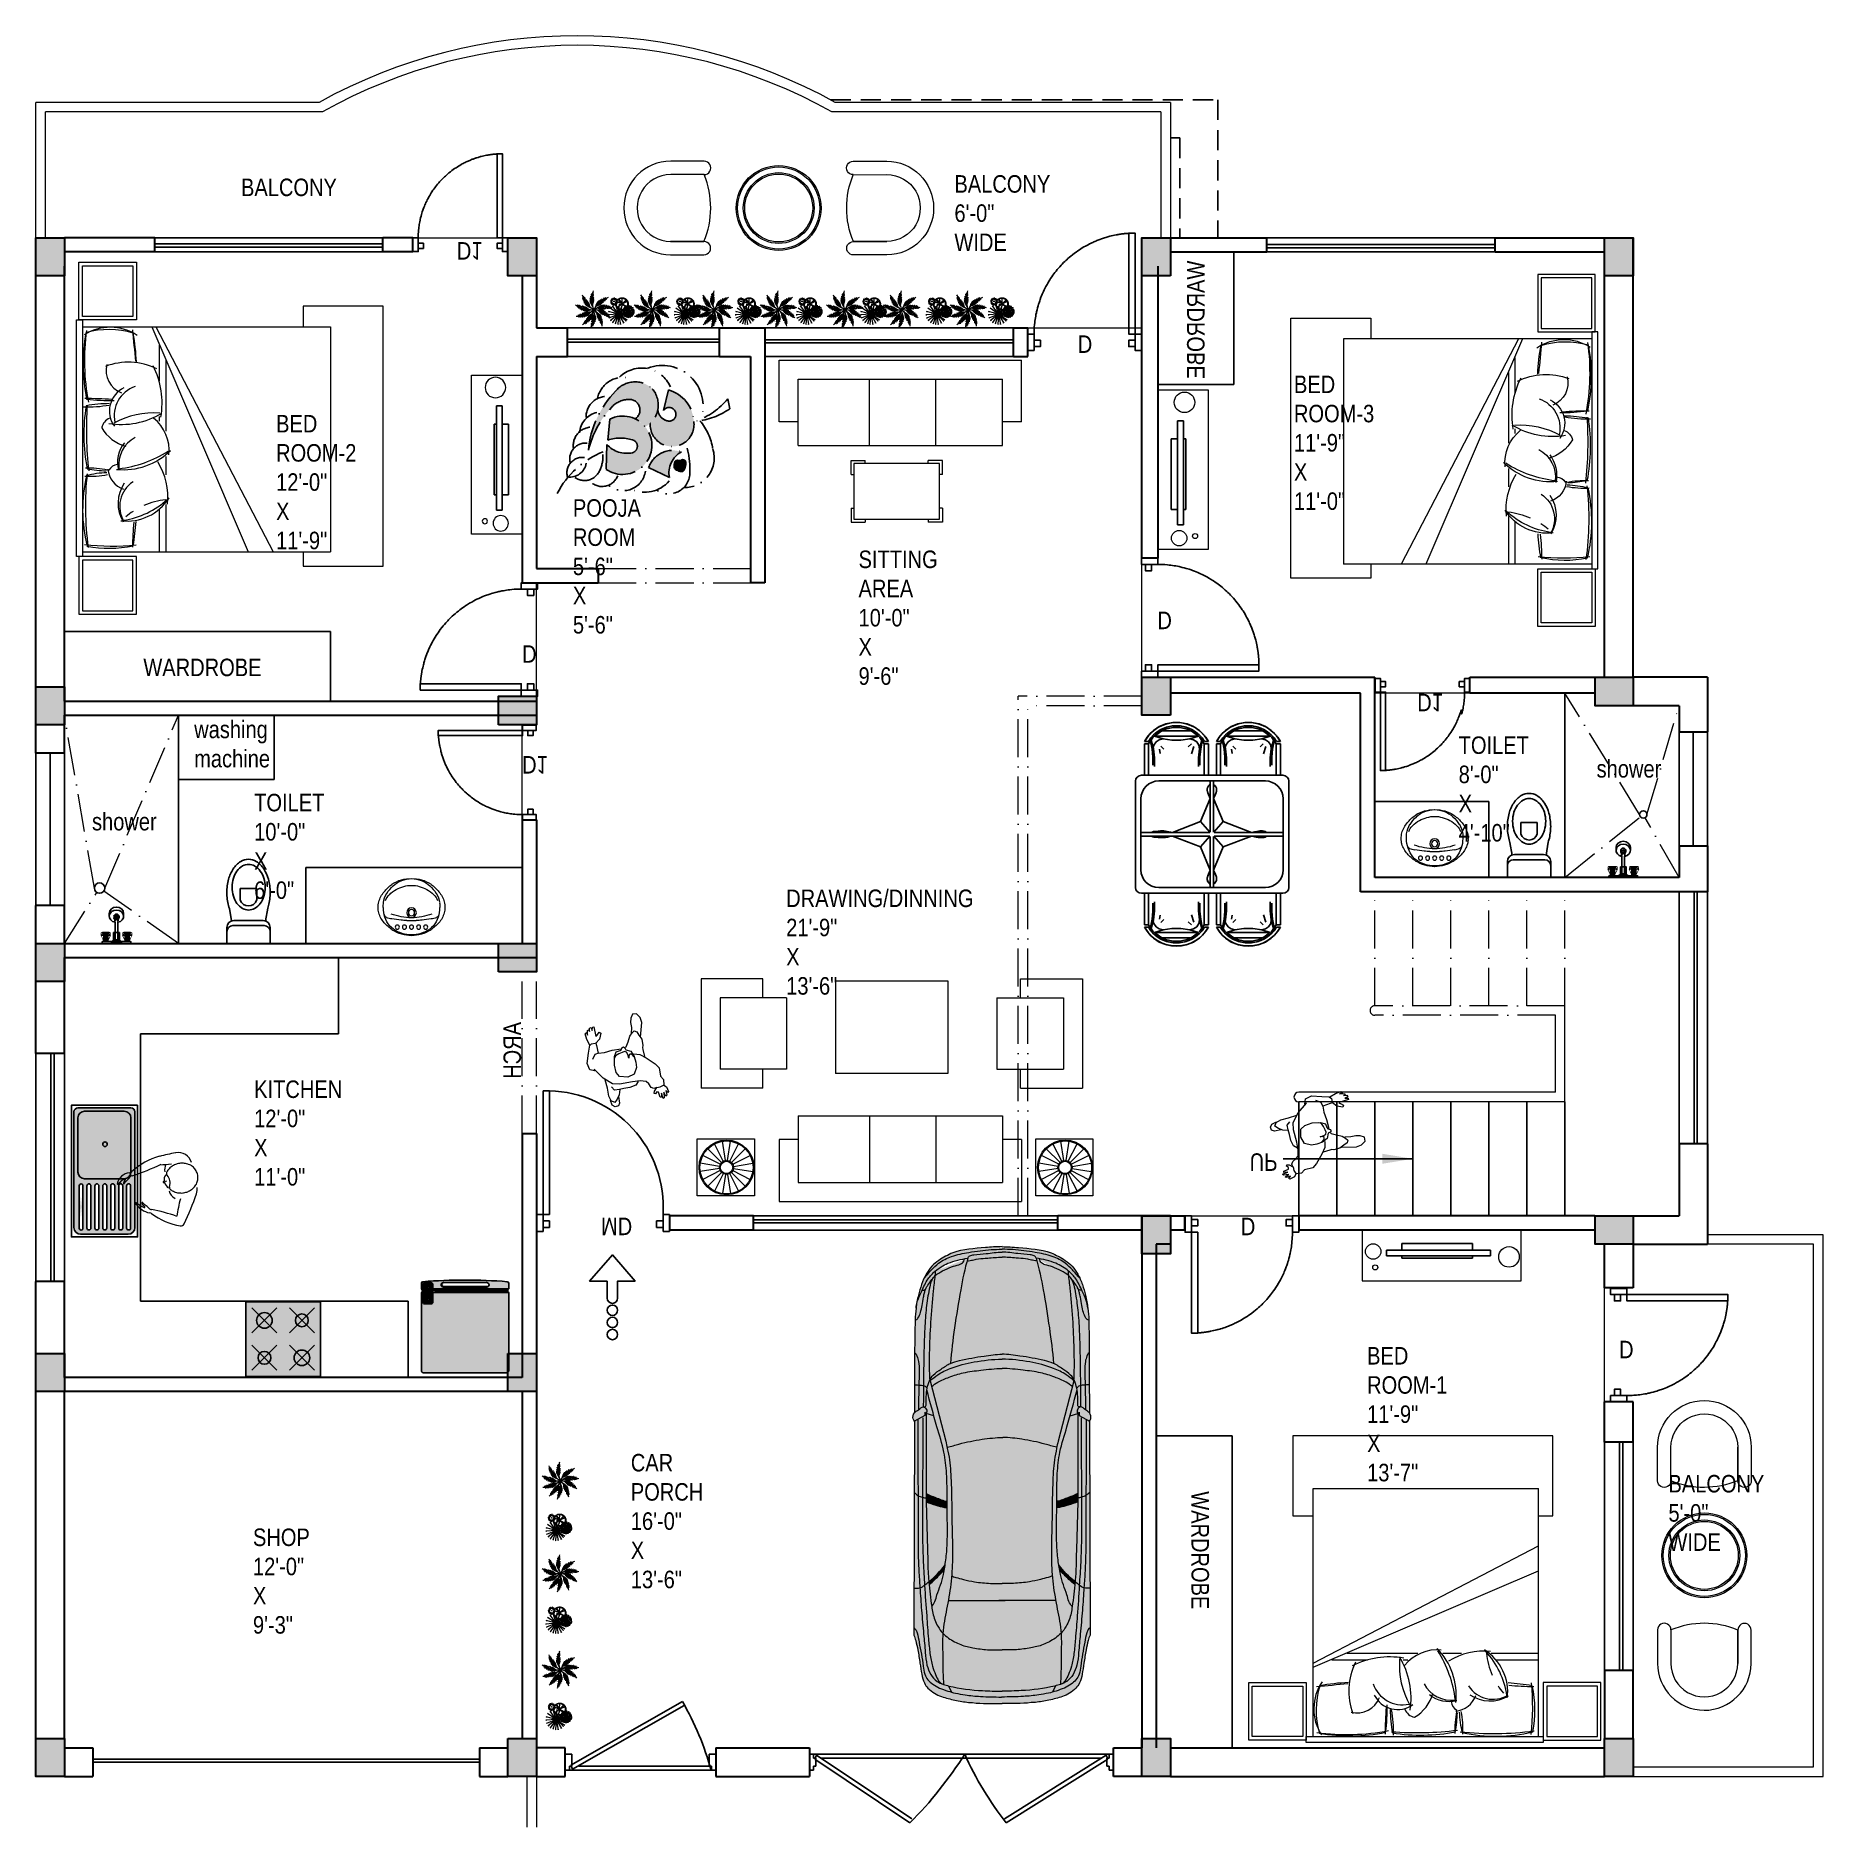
# Model space of a CAD drawing. Extents: x -454308 to 890911, y -14103 to 1343694.
# Drawn here: x 200668 to 201232, y 655376 to 655942 of the extents above; entities that cross this region are included whole.
import ezdxf

# ---------------------------------------------------------------- set-up
doc = ezdxf.new("R2010")
doc.units = 0
doc.header["$MEASUREMENT"] = 0
doc.linetypes.add('ACAD_ISO10W100', pattern=[18, 12, -3, 0, -3])
doc.linetypes.add('HIDDEN', pattern=[9.525, 6.35, -3.175])
for name, color, linetype, lineweight in [('252', 252, 'Continuous', 9), ('253', 253, 'Continuous', 9), ('A-FURN', 35, 'Continuous', 5), ('A-Wall', 7, 'Continuous', 30), ('AR-FUR', 11, 'Continuous', 9), ('AR-WALL', 1, 'Continuous', 40), ('CENTER LINE', 252, 'ACAD_ISO10W100', 5), ('col', 232, 'Continuous', 30), ('dim', 111, 'Continuous', 9), ('Hatch Gris Claro', 9, 'Continuous', 9), ('Mobiliario', 7, 'Continuous', 9), ('Muebles', 46, 'Continuous', 0), ('P-SANIT', 53, 'Continuous', 9), ('PERSONAS', 7, 'Continuous', 0), ('sill', 32, 'Continuous', 25), ('TILE', 252, 'Continuous', 0), ('TXT', 42, 'Continuous', 25)]:
    doc.layers.add(name, color=color, linetype=linetype, lineweight=lineweight)
for name, color, linetype in [('A-Door', 144, 'Continuous'), ('cup', 126, 'Continuous'), ('ELE', 7, 'Continuous'), ('FUR', 250, 'Continuous'), ('FURN', 250, 'Continuous'), ('FURNITURE', 250, 'Continuous'), ('PERSONA', 7, 'Continuous'), ('railing', 162, 'Continuous'), ('stair', 135, 'Continuous'), ('TEXTOS', 7, 'Continuous'), ('WIN', 4, 'Continuous')]:
    doc.layers.add(name, color=color, linetype=linetype)
doc.styles.add('AA_03.50', font='ARIALN.TTF', dxfattribs={"height": 8})
doc.styles.get("Standard").update_dxf_attribs({"font": 'stylu.ttf', "height": 7})
doc.dimstyles.new('AA_03.50', dxfattribs={"dimtxt": 9, "dimasz": 3.25, "dimexe": 1.75, "dimexo": 3.375, "dimgap": 0.09, "dimtad": 0, "dimdec": 0, "dimzin": 3, "dimdsep": 46, "dimlunit": 4, "dimtxsty": 'AA_03.50', "dimblk": 'DOTSMALL', "dimcen": 0.09, "dimclre": 7, "dimadec": 0, "dimazin": 0, "dimtfac": 1, "dimtdec": 0, "dimtofl": 0, "dimtmove": 0, "dimatfit": 3, "dimfxl": 1, "dimtolj": 1, "dimtzin": 0, "dimlwd": -1, "dimarcsym": 0})

msp = doc.modelspace()

# ---------------------------------------------------------------- texts
at = {"layer": 'TXT', "lineweight": 25, "char_height": 5.52888, "width": 0.19631, "attachment_point": 1}
for s, insert in [('{\\fArial Narrow|b0|i0|c0|p34; BALCONY}', (200732.567, 655896.708)), ('{\\fArial Narrow|b0|i0|c0|p34;BALCONY\\P6\'-0" WIDE}', (200957.691, 655897.791)), ('{\\fArial Narrow|b0|i0|c0|p34; BED ROOM-3\\P 11\'-9" X 11\'-0"}', (201064.83, 655834.516)), ('{\\fArial Narrow|b0|i0|c0|p34; BED ROOM-2\\P 12\'-0" X 11\'-9"}', (200743.638, 655822.103)), ('{\\fArial Narrow|b0|i0|c0|p34;POOJA ROOM\\P  5\'-6" X 5\'-6"}', (200837.302, 655795.493)), ('{\\fArial Narrow|b0|i0|c0|p34;SITTING AREA\\P  10\'-0" X 9\'-6"}', (200927.438, 655779.288)), ('{\\fArial Narrow|b0|i0|c0|p34;WARDROBE}', (200701.757, 655745.164)), ('{\\fArial Narrow|b0|i0|c0|p34;washing\\Pmachine}', (200717.789, 655725.592)), ('{\\fArial Narrow|b0|i0|c0|p34;   TOILET\\P8\'-0" X 4\'-10"}', (201116.803, 655720.611)), ('{\\fArial Narrow|b0|i0|c0|p34;shower}', (201160.331, 655713.155)), ('{\\fArial Narrow|b0|i0|c0|p34;    TOILET\\P10\'-0" X 6\'-0"}', (200736.714, 655702.49)), ('{\\fArial Narrow|b0|i0|c0|p34;shower}', (200685.553, 655696.476)), ('{\\fArial Narrow|b0|i0|c0|p34;DRAWING/DINNING\\P     21\'-9" X 13\'-6"}', (200904.599, 655672.273)), ('{\\fArial Narrow|b0|i0|c0|p34;   KITCHEN\\P12\'-0" X 11\'-0"}', (200736.714, 655611.999)), ('{\\fArial Narrow|b0|i0|c0|p34; BED ROOM-1\\P 11\'-9" X 13\'-7"}', (201087.916, 655527.854)), ('{\\fArial Narrow|b0|i0|c0|p34;CAR PORCH\\P16\'-0" X 13\'-6"}', (200855.576, 655494.101)), ('{\\fArial Narrow|b0|i0|c0|p34;BALCONY\\P5\'-0" WIDE}', (201183.01, 655487.464)), ('{\\fArial Narrow|b0|i0|c0|p34;    SHOP\\P12\'-0" X 9\'-3"}', (200736.341, 655470.554))]:
    msp.add_mtext(s, dxfattribs=dict(at, insert=insert))
at = {"layer": 'TXT', "lineweight": 25, "extrusion": (0, 0, -1), "char_height": 5.52888, "attachment_point": 1}
for s, insert, width, text_direction in [('{\\fArial Narrow|b0|i0|c0|p34;D1}', (200800.672, 655871.116), 0.19631, (1, 0, 0)), ('{\\fArial Narrow|b0|i0|c0|p34;WARDROBE}', (201031.091, 655870.802), 17.52553, (0, -1, 0)), ('{\\fArial Narrow|b0|i0|c0|p34;D}', (200996.614, 655841.671), 0.19631, (1, 0, 0)), ('{\\fArial Narrow|b0|i0|c0|p34;D}', (201021.738, 655754.461), 0.19631, (1, 0, 0)), ('{\\fArial Narrow|b0|i0|c0|p34;D}', (200821.264, 655743.854), 0.19631, (1, 0, 0)), ('{\\fArial Narrow|b0|i0|c0|p34;D1}', (201103.723, 655728.536), 0.19631, (1, 0, 0)), ('{\\fArial Narrow|b0|i0|c0|p34;D1}', (200821.264, 655708.877), 0.19631, (1, 0, 0)), ('{\\fArial Narrow|b0|i0|c0|p34;ARCH}', (200815.397, 655630.474), 0.19631, (0, -1, 0)), ('{\\fArial Narrow|b0|i0|c0|p34;UP}', (201050.861, 655583.465), 0.19631, (1, 0, 0)), ('{\\fArial Narrow|b0|i0|c0|p34;MD}', (200846.162, 655563.156), 0.19631, (1, 0, 0)), ('{\\fArial Narrow|b0|i0|c0|p34;D}', (201048.075, 655563.126), 0.19631, (1, 0, 0)), ('{\\fArial Narrow|b0|i0|c0|p34;D}', (201167.428, 655524.277), 0.19631, (1, 0, 0))]:
    msp.add_mtext(s, dxfattribs=dict(at, insert=insert, width=width, text_direction=text_direction))
at = {"layer": 'TXT', "lineweight": 25, "insert": (201038.029, 655482.326), "char_height": 5.52888, "width": 17.52553, "attachment_point": 1, "rotation": 270}
msp.add_mtext('{\\fArial Narrow|b0|i0|c0|p34;WARDROBE}', dxfattribs=at)

# ---------------------------------------------------------------- blocks, each defined once
blk = doc.blocks.new('A$C2FF36649')
at = {"layer": 'FURN', "ltscale": 5}
h = blk.add_hatch(color=252, dxfattribs=at)
h.set_gradient(color1=(132, 132, 132), rotation=90, one_color=1, tint=1, name='CYLINDER')
h.paths.add_polyline_path([(23.63, 0), (23.63, 23.63), (0, 23.63), (0, 0)])
at = {"layer": 'FURN'}
for p, q in [((23.63, 23.63), (0, 23.63)), ((0, 23.63), (0, 0)), ((23.63, 0), (23.63, 23.63)), ((1.97, 13.78), (9.85, 21.66)), ((1.97, 21.66), (9.85, 13.78)), ((21.66, 21.66), (13.78, 13.78)), ((21.66, 13.78), (13.78, 21.66)), ((1.97, 1.97), (9.85, 9.85)), ((1.97, 9.85), (9.85, 1.97)), ((21.66, 1.97), (13.78, 9.85)), ((21.66, 9.85), (13.78, 1.97)), ((0, 0), (23.63, 0))]:
    blk.add_line(p, q, dxfattribs=at)
for centre, radius in [((5.91, 17.72), 2.03), ((17.72, 17.72), 2.46), ((5.91, 5.91), 2.46), ((17.72, 5.91), 2.03)]:
    blk.add_circle(centre, radius, dxfattribs=at)
blk = doc.blocks.new('FIDGE')
at = {"layer": 'FURN', "ltscale": 5, "true_color": 0xefddb2}
h = blk.add_hatch(color=254, dxfattribs=at)
h.set_gradient(color1=(245, 239, 209), one_color=1, tint=1)
h.paths.add_polyline_path([(851812.51, 667310.66), (851812.02, 667310.18), (851812.02, 667285.35), (851835.97, 667285.35), (851835.97, 667288.35, -0.414214), (851836.57, 667288.95), (851838.46, 667288.95, -0.414214), (851839.06, 667288.35), (851839.06, 667285.35), (851839.59, 667285.35), (851839.59, 667310.18), (851839.1, 667310.66)])
at = {"layer": 'FURN', "ltscale": 5}
h = blk.add_hatch(color=53, dxfattribs=at)
h.set_gradient(color1=(224, 205, 113), color2=(239, 230, 184), one_color=1, tint=0.83, name='CYLINDER')
h.paths.add_polyline_path([(851839.06, 667288.35, 0.414214), (851838.46, 667288.95), (851836.57, 667288.95, 0.414214), (851835.97, 667288.35), (851835.97, 667282.8, 0.414214), (851836.57, 667282.2), (851838.46, 667282.2, 0.414214), (851839.06, 667282.8)])
h.paths.add_polyline_path([(851837.79, 667283.68, -1), (851837.12, 667283.68, -1)], flags=16)
h.paths.add_polyline_path([(851837.12, 667287.47, -1), (851837.79, 667287.47, -1)], flags=16)
at = {"layer": 'FURN', "true_color": 0xcccf96}
h = blk.add_hatch(color=9, dxfattribs=at)
h.paths.add_polyline_path([(851839.14, 667281.94, 0.391283), (851839.59, 667282.43), (851839.59, 667284.23), (851839.06, 667284.23), (851839.06, 667282.8, -0.414214), (851838.46, 667282.2), (851836.57, 667282.2, -0.414214), (851835.97, 667282.8), (851835.97, 667284.23), (851812.02, 667284.23), (851812.02, 667282.43, 0.391283), (851812.47, 667281.94, 0.03948)])
h.paths.add_polyline_path([(851818.24, 667282.93, -0.414214), (851818.97, 667283.65), (851832.64, 667283.65, -0.414214), (851833.36, 667282.93, -0.414214), (851832.64, 667282.21), (851818.97, 667282.21, -0.414214)], flags=16)
at = {"layer": 'FURN', "ltscale": 0.03}
h = blk.add_hatch(color=256, dxfattribs=at)
edge = h.paths.add_edge_path()
edge.add_ellipse((851832.49, 667282.83), major_axis=(-0.452, -0.452), ratio=1, start_angle=58.3597, end_angle=205.7708, ccw=False)
edge.add_ellipse((851832.64, 667282.93), major_axis=(-0.51, -0.51), ratio=1, start_angle=44.591, end_angle=135)
edge.add_ellipse((851832.64, 667282.93), major_axis=(-0.51, -0.51), ratio=1, start_angle=135, end_angle=225)
edge.add_line((851832.64, 667283.65), (851818.97, 667283.65))
edge.add_ellipse((851818.97, 667282.93), major_axis=(0.51, -0.51), ratio=1, start_angle=135, end_angle=180.5043)
edge.add_line((851818.45, 667283.44), (851832.7, 667283.44))
for p, q in [((851812.02, 667310.18), (851812.51, 667310.66)), ((851812.02, 667310.18), (851812.51, 667310.66)), ((851812.02, 667285.35), (851812.02, 667310.18)), ((851812.51, 667310.66), (851839.1, 667310.66)), ((851839.1, 667310.66), (851839.59, 667310.18)), ((851839.1, 667310.66), (851839.59, 667310.18)), ((851839.59, 667310.18), (851839.59, 667285.35)), ((851835.97, 667285.35), (851812.02, 667285.35)), ((851839.59, 667285.35), (851839.06, 667285.35)), ((851812.02, 667284.23), (851812.02, 667282.43)), ((851818.45, 667283.44), (851832.7, 667283.44)), ((851832.64, 667283.65), (851818.97, 667283.65)), ((851832.64, 667282.21), (851818.97, 667282.21)), ((851839.59, 667284.23), (851839.06, 667284.23)), ((851839.59, 667284.23), (851839.59, 667282.43))]:
    blk.add_line(p, q)
for centre, radius, start, end in [((851811.69, 667284.79), 0.654, 300.606, 59.394), ((851839.92, 667284.79), 0.654, 120.606, 239.394), ((851812.51, 667282.43), 0.488, 180, 265.4783), ((851825.8, 667450.51), 169.1, 265.4783, 274.5217), ((851832.64, 667282.93), 0.721, 269.5856, 89.9993), ((851832.5, 667282.82), 0.63, 283.1098, 76.8902), ((851839.1, 667282.43), 0.488, 274.5217, 0)]:
    blk.add_arc(centre, radius, start, end)
for p, q in [((851812.02, 667310.18), (851812.02, 667285.35)), ((851839.1, 667310.66), (851812.51, 667310.66)), ((851839.59, 667285.35), (851839.59, 667310.18)), ((851812.02, 667285.35), (851835.97, 667285.35)), ((851812.34, 667285.03), (851835.41, 667285.03)), ((851839.06, 667285.35), (851839.59, 667285.35)), ((851812.02, 667284.23), (851835.97, 667284.23)), ((851812.02, 667284.23), (851812.02, 667282.43)), ((851812.52, 667284.64), (851835.73, 667284.64)), ((851839.06, 667284.23), (851839.59, 667284.23)), ((851839.59, 667282.43), (851839.59, 667284.23))]:
    blk.add_line(p, q, dxfattribs=at)
for points in [[(851836.57, 667282.2), (851838.46, 667282.2, 0.414214), (851839.06, 667282.8), (851839.06, 667288.35, 0.414214), (851838.46, 667288.95), (851836.57, 667288.95, 0.414214), (851835.97, 667288.35), (851835.97, 667282.8, 0.414214)], [(851818.97, 667283.65), (851832.64, 667283.65, -0.414214), (851833.36, 667282.93), (851833.36, 667282.93, -0.414214), (851832.64, 667282.21), (851818.97, 667282.21, -0.414214), (851818.24, 667282.93), (851818.24, 667282.93, -0.414214)]]:
    blk.add_lwpolyline(points, format="xyb", close=True, dxfattribs=at)
blk.add_lwpolyline([(851818.45, 667283.44), (851832.7, 667283.44, -0.749582), (851832.64, 667282.21)], format="xyb", dxfattribs=at)
for centre in [(851837.45, 667287.47), (851837.45, 667283.68)]:
    blk.add_circle(centre, 0.337, dxfattribs=at)
for centre, radius, start, end in [((851811.69, 667284.79), 0.654, 300.606, 59.394), ((851839.92, 667284.79), 0.654, 120.606, 239.394), ((851812.51, 667282.43), 0.488, 180, 265.4783), ((851825.8, 667450.51), 169.1, 265.4783, 274.5217), ((851839.1, 667282.43), 0.488, 274.5217, 0)]:
    blk.add_arc(centre, radius, start, end, dxfattribs=at)
blk = doc.blocks.new('qwewerer')
at = {"layer": 'ELE', "color": 30}
for p, q in [((5777.865, -153.825), (5777.865, -153.932)), ((5778.014, -153.825), (5778.014, -153.932)), ((5777.796, -154.163), (5778.083, -154.163)), ((5778.072, -154.116), (5777.806, -154.116)), ((5777.742, -154.18), (5777.742, -154.324)), ((5778.136, -154.324), (5777.742, -154.324)), ((5778.136, -154.18), (5778.136, -154.324))]:
    blk.add_line(p, q, dxfattribs=at)
for points in [[(5777.939, -153.559, 0.142494), (5777.869, -153.579, 0.10717), (5777.8, -153.647, 0.078641), (5777.758, -153.74, 0.066012), (5777.742, -153.861, 0.066012), (5777.758, -153.981, 0.019964), (5777.766, -154.006, 0.10717)], [(5778.114, -154.003, 0.017373), (5778.12, -153.981, 0.066012), (5778.136, -153.861, 0.066012), (5778.12, -153.74, 0.078641), (5778.079, -153.647, 0.10717), (5778.01, -153.579, 0.142494), (5777.939, -153.559, 0.142494)]]:
    blk.add_lwpolyline(points, format="xyb", dxfattribs=at)
blk.add_lwpolyline([(5777.94, -153.606, 0.130744), (5777.886, -153.62, 0.106529), (5777.834, -153.667, 0.083979), (5777.802, -153.731, 0.07291), (5777.79, -153.813, 0.07291), (5777.802, -153.895, 0.083979), (5777.834, -153.96, 0.106529), (5777.886, -154.006, 0.130744), (5777.94, -154.021, 0.130744), (5777.995, -154.006, 0.106529), (5778.047, -153.96, 0.083979), (5778.079, -153.895, 0.07291), (5778.091, -153.813, 0.07291), (5778.079, -153.731, 0.083979), (5778.047, -153.667, 0.106529), (5777.995, -153.62, 0.130744)], format="xyb", close=True, dxfattribs=at)
for points in [[(5778.014, -153.825), (5777.865, -153.825)], [(5777.766, -154.006), (5777.785, -154.12)], [(5778.114, -154.003), (5778.094, -154.12)]]:
    blk.add_lwpolyline(points, dxfattribs=at)
for centre, radius, start, end in [((5777.939, -153.904), 0.0794, 200.2256, 339.7744), ((5777.806, -154.18), 0.0639, 90, 180), ((5777.796, -154.216), 0.0532, 90, 180), ((5778.072, -154.18), 0.0639, 0, 90), ((5778.083, -154.216), 0.0532, 0, 90)]:
    blk.add_arc(centre, radius, start, end, dxfattribs=at)
at = {"layer": 'TILE', "linetype": 'Continuous', "lineweight": 5}
for p, q in [((5777.879, -153.955), (5777.879, -153.956)), ((5778.098, -154.095), (5778.098, -154.115))]:
    blk.add_line(p, q, dxfattribs=at)
blk = doc.blocks.new('DB')
at = {"layer": 'FURN'}
for p, q in [((-2227900, 2206446), (-2227961, 2206435)), ((-2227841, 2206446), (-2227900, 2206446)), ((-2227781, 2206435), (-2227841, 2206446)), ((-2227293, 2206446), (-2227354, 2206435)), ((-2227235, 2206446), (-2227293, 2206446)), ((-2227174, 2206435), (-2227235, 2206446)), ((-2228107, 2206336), (-2228141, 2206286)), ((-2228064, 2206379), (-2228107, 2206336)), ((-2228087, 2206318), (-2228107, 2206286)), ((-2228105, 2206268), (-2228069, 2206320)), ((-2228046, 2206358), (-2228087, 2206318)), ((-2228084, 2206298), (-2228064, 2206226)), ((-2228069, 2206320), (-2228021, 2206363)), ((-2228015, 2206412), (-2228064, 2206379)), ((-2227983, 2206309), (-2228055, 2206331)), ((-2228055, 2206331), (-2227686, 2206331)), ((-2228001, 2206388), (-2228046, 2206358)), ((-2228042, 2206284), (-2228015, 2206302)), ((-2228021, 2206363), (-2227963, 2206392)), ((-2227961, 2206435), (-2228015, 2206412)), ((-2228015, 2206302), (-2227983, 2206309)), ((-2227954, 2206408), (-2228001, 2206388)), ((-2227994, 2206376), (-2227747, 2206376)), ((-2227909, 2206298), (-2227983, 2206309)), ((-2227963, 2206392), (-2227902, 2206406)), ((-2227898, 2206419), (-2227954, 2206408)), ((-2227832, 2206298), (-2227909, 2206298)), ((-2227902, 2206406), (-2227839, 2206406)), ((-2227844, 2206419), (-2227898, 2206419)), ((-2227787, 2206408), (-2227844, 2206419)), ((-2227839, 2206406), (-2227778, 2206392)), ((-2227758, 2206309), (-2227832, 2206298)), ((-2227740, 2206388), (-2227787, 2206408)), ((-2227727, 2206412), (-2227781, 2206435)), ((-2227778, 2206392), (-2227720, 2206363)), ((-2227686, 2206331), (-2227758, 2206309)), ((-2227727, 2206302), (-2227758, 2206309)), ((-2227695, 2206358), (-2227740, 2206388)), ((-2227677, 2206379), (-2227727, 2206412)), ((-2227700, 2206284), (-2227727, 2206302)), ((-2227720, 2206363), (-2227673, 2206320)), ((-2227655, 2206318), (-2227695, 2206358)), ((-2227634, 2206336), (-2227677, 2206379)), ((-2227657, 2206298), (-2227677, 2206226)), ((-2227673, 2206320), (-2227637, 2206268)), ((-2227634, 2206286), (-2227655, 2206318)), ((-2227601, 2206286), (-2227634, 2206336)), ((-2227500, 2206336), (-2227534, 2206286)), ((-2227458, 2206379), (-2227500, 2206336)), ((-2227480, 2206318), (-2227500, 2206286)), ((-2227498, 2206268), (-2227462, 2206320)), ((-2227440, 2206358), (-2227480, 2206318)), ((-2227478, 2206298), (-2227458, 2206226)), ((-2227462, 2206320), (-2227415, 2206363)), ((-2227408, 2206412), (-2227458, 2206379)), ((-2227377, 2206309), (-2227449, 2206331)), ((-2227449, 2206331), (-2227080, 2206331)), ((-2227395, 2206388), (-2227440, 2206358)), ((-2227435, 2206284), (-2227408, 2206302)), ((-2227415, 2206363), (-2227356, 2206392)), ((-2227354, 2206435), (-2227408, 2206412)), ((-2227408, 2206302), (-2227377, 2206309)), ((-2227347, 2206408), (-2227395, 2206388)), ((-2227388, 2206376), (-2227140, 2206376)), ((-2227302, 2206298), (-2227377, 2206309)), ((-2227356, 2206392), (-2227296, 2206406)), ((-2227291, 2206419), (-2227347, 2206408)), ((-2227226, 2206298), (-2227302, 2206298)), ((-2227296, 2206406), (-2227233, 2206406)), ((-2227237, 2206419), (-2227291, 2206419)), ((-2227181, 2206408), (-2227237, 2206419)), ((-2227233, 2206406), (-2227172, 2206392)), ((-2227152, 2206309), (-2227226, 2206298)), ((-2227134, 2206388), (-2227181, 2206408)), ((-2227120, 2206412), (-2227174, 2206435)), ((-2227172, 2206392), (-2227113, 2206363)), ((-2227080, 2206331), (-2227152, 2206309)), ((-2227120, 2206302), (-2227152, 2206309)), ((-2227089, 2206358), (-2227134, 2206388)), ((-2227071, 2206379), (-2227120, 2206412)), ((-2227093, 2206284), (-2227120, 2206302)), ((-2227113, 2206363), (-2227066, 2206320)), ((-2227048, 2206318), (-2227089, 2206358)), ((-2227028, 2206336), (-2227071, 2206379)), ((-2227050, 2206298), (-2227071, 2206226)), ((-2227066, 2206320), (-2227030, 2206268)), ((-2227028, 2206286), (-2227048, 2206318)), ((-2226994, 2206286), (-2227028, 2206336)), ((-2228141, 2206286), (-2228107, 2206286)), ((-2228141, 2206002), (-2228141, 2206268)), ((-2228141, 2206268), (-2228105, 2206268)), ((-2228105, 2206268), (-2228105, 2206002)), ((-2228089, 2206289), (-2228075, 2206221)), ((-2228075, 2206221), (-2228069, 2206154)), ((-2228069, 2206154), (-2228069, 2206086)), ((-2228064, 2206226), (-2228060, 2206257)), ((-2228064, 2206226), (-2228055, 2206149)), ((-2228060, 2206257), (-2228042, 2206284)), ((-2228055, 2206149), (-2228055, 2206075)), ((-2228017, 2206244), (-2227999, 2206183)), ((-2227997, 2206268), (-2227970, 2206241)), ((-2227740, 2206248), (-2227765, 2206223)), ((-2227729, 2206221), (-2227733, 2206185)), ((-2227682, 2206257), (-2227700, 2206284)), ((-2227677, 2206226), (-2227686, 2206149)), ((-2227686, 2206149), (-2227686, 2206075)), ((-2227682, 2206257), (-2227675, 2206235)), ((-2227666, 2206221), (-2227673, 2206154)), ((-2227673, 2206154), (-2227673, 2206086)), ((-2227652, 2206289), (-2227666, 2206221)), ((-2227637, 2206002), (-2227637, 2206268)), ((-2227601, 2206268), (-2227637, 2206268)), ((-2227601, 2206286), (-2227634, 2206286)), ((-2227601, 2206002), (-2227601, 2206268)), ((-2227534, 2206286), (-2227500, 2206286)), ((-2227534, 2206002), (-2227534, 2206268)), ((-2227534, 2206268), (-2227498, 2206268)), ((-2227498, 2206268), (-2227498, 2206002)), ((-2227482, 2206289), (-2227469, 2206221)), ((-2227469, 2206221), (-2227462, 2206154)), ((-2227462, 2206154), (-2227462, 2206086)), ((-2227458, 2206226), (-2227453, 2206257)), ((-2227458, 2206226), (-2227449, 2206149)), ((-2227453, 2206257), (-2227435, 2206284)), ((-2227449, 2206149), (-2227449, 2206075)), ((-2227410, 2206244), (-2227392, 2206183)), ((-2227390, 2206268), (-2227363, 2206241)), ((-2227134, 2206248), (-2227158, 2206223)), ((-2227122, 2206221), (-2227127, 2206185)), ((-2227075, 2206257), (-2227093, 2206284)), ((-2227071, 2206226), (-2227080, 2206149)), ((-2227080, 2206149), (-2227080, 2206075)), ((-2227075, 2206257), (-2227068, 2206235)), ((-2227059, 2206221), (-2227066, 2206154)), ((-2227066, 2206154), (-2227066, 2206086)), ((-2227046, 2206289), (-2227059, 2206221)), ((-2227030, 2206002), (-2227030, 2206268)), ((-2226994, 2206268), (-2227030, 2206268)), ((-2226994, 2206286), (-2227028, 2206286)), ((-2226994, 2206002), (-2226994, 2206268)), ((-2228141, 2205006), (-2228141, 2204739)), ((-2228105, 2204739), (-2228105, 2205006)), ((-2228055, 2204859), (-2228055, 2204933)), ((-2227686, 2204859), (-2227686, 2204933)), ((-2227637, 2205006), (-2227637, 2204739)), ((-2227601, 2205006), (-2227601, 2204739)), ((-2227534, 2205006), (-2227534, 2204739)), ((-2227498, 2204739), (-2227498, 2205006)), ((-2227449, 2204859), (-2227449, 2204933)), ((-2227080, 2204859), (-2227080, 2204933)), ((-2227030, 2205006), (-2227030, 2204739)), ((-2226994, 2205006), (-2226994, 2204739)), ((-2228089, 2204719), (-2228075, 2204787)), ((-2228084, 2204710), (-2228064, 2204782)), ((-2228075, 2204787), (-2228069, 2204854)), ((-2228069, 2204854), (-2228069, 2204922)), ((-2228064, 2204782), (-2228055, 2204859)), ((-2228064, 2204782), (-2228060, 2204751)), ((-2228017, 2204764), (-2227999, 2204825)), ((-2227740, 2204760), (-2227765, 2204784)), ((-2227729, 2204787), (-2227733, 2204823)), ((-2227677, 2204782), (-2227686, 2204859)), ((-2227657, 2204710), (-2227677, 2204782)), ((-2227673, 2204854), (-2227673, 2204922)), ((-2227666, 2204787), (-2227673, 2204854)), ((-2227652, 2204719), (-2227666, 2204787)), ((-2227482, 2204719), (-2227469, 2204787)), ((-2227478, 2204710), (-2227458, 2204782)), ((-2227469, 2204787), (-2227462, 2204854)), ((-2227462, 2204854), (-2227462, 2204922)), ((-2227458, 2204782), (-2227449, 2204859)), ((-2227458, 2204782), (-2227453, 2204751)), ((-2227410, 2204764), (-2227392, 2204825)), ((-2227134, 2204760), (-2227158, 2204784)), ((-2227122, 2204787), (-2227127, 2204823)), ((-2227071, 2204782), (-2227080, 2204859)), ((-2227050, 2204710), (-2227071, 2204782)), ((-2227066, 2204854), (-2227066, 2204922)), ((-2227059, 2204787), (-2227066, 2204854)), ((-2227046, 2204719), (-2227059, 2204787)), ((-2228141, 2204739), (-2228105, 2204739)), ((-2228107, 2204672), (-2228141, 2204721)), ((-2228141, 2204721), (-2228107, 2204721)), ((-2228087, 2204690), (-2228107, 2204721)), ((-2228064, 2204629), (-2228107, 2204672)), ((-2228105, 2204739), (-2228069, 2204688)), ((-2228046, 2204649), (-2228087, 2204690)), ((-2228069, 2204688), (-2228021, 2204645)), ((-2228015, 2204595), (-2228064, 2204629)), ((-2228060, 2204751), (-2228042, 2204724)), ((-2227983, 2204699), (-2228055, 2204676)), ((-2228055, 2204676), (-2227686, 2204676)), ((-2228001, 2204620), (-2228046, 2204649)), ((-2228042, 2204724), (-2228015, 2204706)), ((-2228021, 2204645), (-2227963, 2204616)), ((-2228015, 2204706), (-2227983, 2204699)), ((-2227997, 2204739), (-2227970, 2204766)), ((-2227994, 2204631), (-2227747, 2204631)), ((-2227909, 2204710), (-2227983, 2204699)), ((-2227832, 2204710), (-2227909, 2204710)), ((-2227758, 2204699), (-2227832, 2204710)), ((-2227778, 2204616), (-2227720, 2204645)), ((-2227727, 2204706), (-2227758, 2204699)), ((-2227686, 2204676), (-2227758, 2204699)), ((-2227695, 2204649), (-2227740, 2204620)), ((-2227700, 2204724), (-2227727, 2204706)), ((-2227677, 2204629), (-2227727, 2204595)), ((-2227720, 2204645), (-2227673, 2204688)), ((-2227682, 2204751), (-2227700, 2204724)), ((-2227655, 2204690), (-2227695, 2204649)), ((-2227682, 2204751), (-2227675, 2204773)), ((-2227634, 2204672), (-2227677, 2204629)), ((-2227673, 2204688), (-2227637, 2204739)), ((-2227634, 2204721), (-2227655, 2204690)), ((-2227601, 2204739), (-2227637, 2204739)), ((-2227601, 2204721), (-2227634, 2204672)), ((-2227601, 2204721), (-2227634, 2204721)), ((-2227534, 2204739), (-2227498, 2204739)), ((-2227500, 2204672), (-2227534, 2204721)), ((-2227534, 2204721), (-2227500, 2204721)), ((-2227480, 2204690), (-2227500, 2204721)), ((-2227458, 2204629), (-2227500, 2204672)), ((-2227498, 2204739), (-2227462, 2204688)), ((-2227440, 2204649), (-2227480, 2204690)), ((-2227462, 2204688), (-2227415, 2204645)), ((-2227408, 2204595), (-2227458, 2204629)), ((-2227453, 2204751), (-2227435, 2204724)), ((-2227377, 2204699), (-2227449, 2204676)), ((-2227449, 2204676), (-2227080, 2204676)), ((-2227395, 2204620), (-2227440, 2204649)), ((-2227435, 2204724), (-2227408, 2204706)), ((-2227415, 2204645), (-2227356, 2204616)), ((-2227408, 2204706), (-2227377, 2204699)), ((-2227390, 2204739), (-2227363, 2204766)), ((-2227388, 2204631), (-2227140, 2204631)), ((-2227302, 2204710), (-2227377, 2204699)), ((-2227226, 2204710), (-2227302, 2204710)), ((-2227152, 2204699), (-2227226, 2204710)), ((-2227172, 2204616), (-2227113, 2204645)), ((-2227120, 2204706), (-2227152, 2204699)), ((-2227080, 2204676), (-2227152, 2204699)), ((-2227089, 2204649), (-2227134, 2204620)), ((-2227093, 2204724), (-2227120, 2204706)), ((-2227071, 2204629), (-2227120, 2204595)), ((-2227113, 2204645), (-2227066, 2204688)), ((-2227075, 2204751), (-2227093, 2204724)), ((-2227048, 2204690), (-2227089, 2204649)), ((-2227075, 2204751), (-2227068, 2204773)), ((-2227028, 2204672), (-2227071, 2204629)), ((-2227066, 2204688), (-2227030, 2204739)), ((-2227028, 2204721), (-2227048, 2204690)), ((-2226994, 2204739), (-2227030, 2204739)), ((-2226994, 2204721), (-2227028, 2204672)), ((-2226994, 2204721), (-2227028, 2204721)), ((-2227961, 2204573), (-2228015, 2204595)), ((-2227954, 2204600), (-2228001, 2204620)), ((-2227963, 2204616), (-2227902, 2204602)), ((-2227900, 2204562), (-2227961, 2204573)), ((-2227898, 2204589), (-2227954, 2204600)), ((-2227902, 2204602), (-2227839, 2204602)), ((-2227841, 2204562), (-2227900, 2204562)), ((-2227844, 2204589), (-2227898, 2204589)), ((-2227787, 2204600), (-2227844, 2204589)), ((-2227781, 2204573), (-2227841, 2204562)), ((-2227839, 2204602), (-2227778, 2204616)), ((-2227740, 2204620), (-2227787, 2204600)), ((-2227727, 2204595), (-2227781, 2204573)), ((-2227354, 2204573), (-2227408, 2204595)), ((-2227347, 2204600), (-2227395, 2204620)), ((-2227356, 2204616), (-2227296, 2204602)), ((-2227293, 2204562), (-2227354, 2204573)), ((-2227291, 2204589), (-2227347, 2204600)), ((-2227296, 2204602), (-2227233, 2204602)), ((-2227235, 2204562), (-2227293, 2204562)), ((-2227237, 2204589), (-2227291, 2204589)), ((-2227181, 2204600), (-2227237, 2204589)), ((-2227174, 2204573), (-2227235, 2204562)), ((-2227233, 2204602), (-2227172, 2204616)), ((-2227134, 2204620), (-2227181, 2204600)), ((-2227120, 2204595), (-2227174, 2204573))]:
    blk.add_line(p, q, dxfattribs=at)
at = {"layer": 'FURN', "ltscale": 0.005}
for p, q in [((-2228162, 2206002), (-2226969, 2206002)), ((-2228014, 2205954), (-2227115, 2205954)), ((-2227578, 2205523), (-2227578, 2205954)), ((-2227578, 2205523), (-2227578, 2205954)), ((-2227578, 2205954), (-2227578, 2205523)), ((-2227115, 2205954), (-2227564, 2205954)), ((-2227549, 2205523), (-2227549, 2205954)), ((-2227549, 2205523), (-2227549, 2205954)), ((-2226919, 2205952), (-2226919, 2205056)), ((-2228164, 2205804), (-2228164, 2205204)), ((-2227658, 2205611), (-2227578, 2205806)), ((-2227468, 2205611), (-2227549, 2205807)), ((-2226965, 2205204), (-2226965, 2205804)), ((-2227897, 2205519), (-2227658, 2205611)), ((-2227658, 2205611), (-2227580, 2205521)), ((-2227580, 2205521), (-2227658, 2205611)), ((-2227468, 2205611), (-2227546, 2205521)), ((-2227546, 2205521), (-2227468, 2205611)), ((-2227468, 2205611), (-2227230, 2205519)), ((-2227582, 2205519), (-2228164, 2205519)), ((-2228164, 2205519), (-2227582, 2205519)), ((-2227582, 2205489), (-2228164, 2205489)), ((-2227582, 2205489), (-2228164, 2205489)), ((-2227658, 2205397), (-2227898, 2205489)), ((-2227658, 2205397), (-2227580, 2205487)), ((-2227580, 2205487), (-2227658, 2205397)), ((-2227658, 2205397), (-2227578, 2205201)), ((-2227578, 2205485), (-2227578, 2205054)), ((-2227578, 2205054), (-2227578, 2205485)), ((-2227578, 2205485), (-2227578, 2205054)), ((-2227549, 2205485), (-2227549, 2205054)), ((-2227549, 2205485), (-2227549, 2205054)), ((-2227549, 2205054), (-2227549, 2205485)), ((-2227468, 2205397), (-2227549, 2205201)), ((-2227468, 2205397), (-2227546, 2205487)), ((-2227468, 2205397), (-2227546, 2205487)), ((-2227545, 2205519), (-2226965, 2205519)), ((-2227545, 2205519), (-2226965, 2205519)), ((-2227545, 2205489), (-2226965, 2205489)), ((-2227545, 2205489), (-2226965, 2205489)), ((-2227468, 2205397), (-2227230, 2205489)), ((-2228162, 2205006), (-2226969, 2205006)), ((-2228014, 2205054), (-2227115, 2205054)), ((-2227549, 2205054), (-2227578, 2205054))]:
    blk.add_line(p, q, dxfattribs=at)
at = {"layer": 'FURN', "lineweight": 25}
blk.add_line((-2228212, 2205056), (-2228212, 2205952), dxfattribs=at)
at = {"layer": 'FURN'}
for points in [[(-2227747, 2206376), (-2227686, 2206331), (-2228055, 2206331), (-2227994, 2206376)], [(-2227140, 2206376), (-2227080, 2206331), (-2227449, 2206331), (-2227388, 2206376)], [(-2227747, 2204631), (-2227686, 2204676), (-2228055, 2204676), (-2227994, 2204631)], [(-2227140, 2204631), (-2227080, 2204676), (-2227449, 2204676), (-2227388, 2204631)]]:
    blk.add_lwpolyline(points, close=True, dxfattribs=at)
at = {"layer": 'FURN', "ltscale": 0.005}
for points in [[(-2227578, 2205807), (-2227583, 2205818), (-2227587, 2205828), (-2227590, 2205835), (-2227593, 2205842), (-2227595, 2205847), (-2227597, 2205852), (-2227599, 2205856), (-2227600, 2205860), (-2227601, 2205863), (-2227602, 2205867), (-2227602, 2205870), (-2227603, 2205874), (-2227603, 2205877), (-2227603, 2205880), (-2227603, 2205884), (-2227603, 2205887), (-2227602, 2205890), (-2227601, 2205893), (-2227600, 2205897), (-2227598, 2205901), (-2227595, 2205906), (-2227590, 2205912), (-2227585, 2205919), (-2227578, 2205926)], [(-2227578, 2205926), (-2227583, 2205921), (-2227585, 2205919), (-2227589, 2205914), (-2227593, 2205909), (-2227596, 2205904), (-2227599, 2205899), (-2227601, 2205895), (-2227603, 2205889), (-2227603, 2205887), (-2227603, 2205884), (-2227603, 2205880), (-2227603, 2205877), (-2227602, 2205870), (-2227602, 2205867), (-2227601, 2205865), (-2227600, 2205860), (-2227599, 2205856), (-2227593, 2205842), (-2227590, 2205835), (-2227578, 2205807)], [(-2227549, 2205807), (-2227544, 2205818), (-2227540, 2205828), (-2227536, 2205835), (-2227534, 2205842), (-2227532, 2205847), (-2227530, 2205852), (-2227528, 2205856), (-2227527, 2205860), (-2227526, 2205863), (-2227525, 2205867), (-2227524, 2205870), (-2227524, 2205874), (-2227524, 2205877), (-2227524, 2205880), (-2227524, 2205884), (-2227524, 2205887), (-2227524, 2205890), (-2227525, 2205893), (-2227527, 2205897), (-2227529, 2205901), (-2227532, 2205906), (-2227536, 2205912), (-2227542, 2205919), (-2227549, 2205926)], [(-2227549, 2205807), (-2227529, 2205854), (-2227525, 2205869), (-2227524, 2205872), (-2227524, 2205884), (-2227524, 2205887), (-2227524, 2205890), (-2227525, 2205892), (-2227527, 2205897), (-2227530, 2205903), (-2227532, 2205906), (-2227534, 2205909), (-2227539, 2205915), (-2227543, 2205920), (-2227549, 2205926)], [(-2227578, 2205806), (-2227658, 2205611), (-2227897, 2205519), (-2227911, 2205521), (-2227916, 2205522), (-2227920, 2205523), (-2227926, 2205524), (-2227929, 2205524), (-2227935, 2205526), (-2227939, 2205526), (-2227942, 2205527), (-2227951, 2205529), (-2227953, 2205529), (-2227958, 2205530), (-2227962, 2205531), (-2227970, 2205532), (-2227972, 2205532), (-2227975, 2205532), (-2227984, 2205532), (-2227988, 2205532), (-2227995, 2205531), (-2228001, 2205530), (-2228008, 2205528), (-2228012, 2205527), (-2228022, 2205522), (-2228026, 2205520), (-2228028, 2205519)], [(-2227897, 2205519), (-2227658, 2205611), (-2227578, 2205807)], [(-2227230, 2205519), (-2227468, 2205611), (-2227549, 2205807)], [(-2228028, 2205489), (-2228164, 2205489), (-2228164, 2205519), (-2228028, 2205519)], [(-2227578, 2205201), (-2227658, 2205397), (-2227897, 2205489), (-2227911, 2205487), (-2227916, 2205486), (-2227920, 2205485), (-2227926, 2205484), (-2227929, 2205484), (-2227935, 2205482), (-2227939, 2205481), (-2227942, 2205481), (-2227951, 2205479), (-2227953, 2205478), (-2227958, 2205478), (-2227962, 2205477), (-2227970, 2205476), (-2227972, 2205476), (-2227975, 2205476), (-2227984, 2205476), (-2227988, 2205476), (-2227995, 2205477), (-2228001, 2205478), (-2228008, 2205480), (-2228012, 2205481), (-2228022, 2205486), (-2228026, 2205487), (-2228028, 2205489)], [(-2227897, 2205489), (-2227658, 2205397), (-2227578, 2205201)], [(-2227230, 2205489), (-2227468, 2205397), (-2227549, 2205201)], [(-2227549, 2205054), (-2227549, 2205485)], [(-2227230, 2205519), (-2227216, 2205521), (-2227205, 2205523), (-2227196, 2205525), (-2227188, 2205526), (-2227182, 2205528), (-2227176, 2205529), (-2227171, 2205530), (-2227166, 2205531), (-2227162, 2205531), (-2227157, 2205532), (-2227152, 2205532), (-2227146, 2205532), (-2227140, 2205532), (-2227134, 2205532), (-2227126, 2205531), (-2227118, 2205531), (-2227110, 2205530), (-2227100, 2205529), (-2227091, 2205528), (-2227082, 2205527), (-2227073, 2205525), (-2227065, 2205523), (-2227058, 2205521), (-2227053, 2205519)], [(-2227055, 2205520), (-2227071, 2205527), (-2227124, 2205530), (-2227138, 2205532), (-2227148, 2205532), (-2227159, 2205532), (-2227169, 2205530), (-2227176, 2205529), (-2227192, 2205526), (-2227211, 2205522), (-2227230, 2205519)], [(-2227230, 2205489), (-2227216, 2205487), (-2227205, 2205485), (-2227196, 2205483), (-2227188, 2205481), (-2227182, 2205480), (-2227176, 2205479), (-2227171, 2205478), (-2227166, 2205477), (-2227162, 2205477), (-2227157, 2205476), (-2227152, 2205476), (-2227146, 2205476), (-2227140, 2205476), (-2227134, 2205476), (-2227126, 2205476), (-2227118, 2205477), (-2227110, 2205478), (-2227100, 2205479), (-2227091, 2205480), (-2227082, 2205481), (-2227073, 2205483), (-2227065, 2205485), (-2227058, 2205487), (-2227053, 2205489)], [(-2227230, 2205489), (-2227205, 2205485), (-2227188, 2205481), (-2227176, 2205479), (-2227166, 2205477), (-2227155, 2205476), (-2227143, 2205476), (-2227073, 2205480), (-2227073, 2205480), (-2227063, 2205484), (-2227059, 2205486), (-2227053, 2205489)], [(-2227578, 2205201), (-2227583, 2205190), (-2227587, 2205180), (-2227590, 2205172), (-2227593, 2205166), (-2227595, 2205160), (-2227597, 2205156), (-2227599, 2205152), (-2227600, 2205148), (-2227601, 2205145), (-2227602, 2205141), (-2227602, 2205138), (-2227603, 2205134), (-2227603, 2205131), (-2227603, 2205127), (-2227603, 2205124), (-2227603, 2205121), (-2227602, 2205118), (-2227601, 2205114), (-2227600, 2205111), (-2227598, 2205107), (-2227595, 2205102), (-2227590, 2205096), (-2227585, 2205089), (-2227578, 2205081)], [(-2227578, 2205201), (-2227592, 2205169), (-2227593, 2205166), (-2227595, 2205160), (-2227597, 2205156), (-2227599, 2205152), (-2227601, 2205143), (-2227602, 2205138), (-2227603, 2205132), (-2227603, 2205127), (-2227603, 2205123), (-2227602, 2205116), (-2227600, 2205111), (-2227598, 2205107), (-2227595, 2205102), (-2227588, 2205093), (-2227582, 2205085), (-2227578, 2205081)], [(-2227578, 2205081), (-2227583, 2205087), (-2227585, 2205089), (-2227589, 2205094), (-2227593, 2205099), (-2227596, 2205104), (-2227599, 2205109), (-2227601, 2205113), (-2227603, 2205119), (-2227603, 2205121), (-2227603, 2205124), (-2227603, 2205127), (-2227603, 2205131), (-2227602, 2205138), (-2227602, 2205141), (-2227601, 2205143), (-2227600, 2205148), (-2227599, 2205152), (-2227593, 2205166), (-2227590, 2205172), (-2227578, 2205201)], [(-2227549, 2205201), (-2227544, 2205190), (-2227540, 2205180), (-2227536, 2205172), (-2227534, 2205166), (-2227532, 2205160), (-2227530, 2205156), (-2227528, 2205152), (-2227527, 2205148), (-2227526, 2205145), (-2227525, 2205141), (-2227524, 2205138), (-2227524, 2205134), (-2227524, 2205131), (-2227524, 2205127), (-2227524, 2205124), (-2227524, 2205121), (-2227524, 2205118), (-2227525, 2205114), (-2227527, 2205111), (-2227529, 2205107), (-2227532, 2205102), (-2227536, 2205096), (-2227542, 2205089), (-2227549, 2205081)], [(-2227549, 2205201), (-2227528, 2205152), (-2227525, 2205139), (-2227525, 2205139), (-2227524, 2205136), (-2227524, 2205132), (-2227524, 2205129), (-2227524, 2205124), (-2227524, 2205118), (-2227525, 2205116), (-2227528, 2205109), (-2227531, 2205104), (-2227534, 2205099), (-2227539, 2205093), (-2227542, 2205089), (-2227549, 2205081)], [(-2227549, 2205201), (-2227529, 2205154), (-2227525, 2205139), (-2227524, 2205136), (-2227524, 2205124), (-2227524, 2205121), (-2227524, 2205118), (-2227525, 2205116), (-2227527, 2205111), (-2227530, 2205104), (-2227532, 2205102), (-2227534, 2205099), (-2227539, 2205093), (-2227543, 2205088), (-2227549, 2205081)]]:
    blk.add_lwpolyline(points, dxfattribs=at)
at = {"layer": 'FURN'}
for centre, radius, start, end in [((-2227871, 2206139), 308, 28.713, 151.287), ((-2227264, 2206139), 308, 28.713, 151.287), ((-2227871, 2206143), 277, 31.3363, 148.6637), ((-2227264, 2206143), 277, 31.3363, 148.6637), ((-2227871, 2204869), 308, 208.713, 331.287), ((-2227871, 2204865), 277, 211.3363, 328.6637), ((-2227264, 2204869), 308, 208.713, 331.287), ((-2227264, 2204865), 277, 211.3363, 328.6637)]:
    blk.add_arc(centre, radius, start, end, dxfattribs=at)
at = {"layer": 'FURN', "lineweight": 25}
for centre, start, end in [((-2228162, 2205952), 90, 180), ((-2228162, 2205056), 180, 270)]:
    blk.add_arc(centre, 50, start, end, dxfattribs=at)
at = {"layer": 'FURN', "ltscale": 0.005}
for centre, radius, start, end in [((-2226969, 2205952), 50, 0, 90), ((-2228014, 2205804), 150, 90, 180), ((-2227115, 2205804), 150, 0, 90), ((-2228014, 2205204), 150, 180, 270), ((-2227115, 2205204), 150, 270, 0), ((-2226969, 2205056), 50, 270, 0)]:
    blk.add_arc(centre, radius, start, end, dxfattribs=at)
blk = doc.blocks.new('H-1')
at = {"layer": 'PERSONAS'}
for p, q in [((-0.624, 0.139), (-0.629, 0.13)), ((-0.629, 0.13), (-0.59, 0.123)), ((-0.585, 0.141), (-0.624, 0.139)), ((-0.608, 0.159), (-0.614, 0.151)), ((-0.614, 0.151), (-0.585, 0.141)), ((-0.574, 0.155), (-0.608, 0.159)), ((-0.583, 0.175), (-0.59, 0.168)), ((-0.59, 0.168), (-0.574, 0.155)), ((-0.548, 0.164), (-0.583, 0.175)), ((-0.533, 0.144), (-0.548, 0.164)), ((-0.543, 0.118), (-0.533, 0.143)), ((-0.493, 0.147), (-0.533, 0.144)), ((-0.467, 0.128), (-0.493, 0.147)), ((-0.59, 0.123), (-0.617, 0.12)), ((-0.617, 0.12), (-0.617, 0.11)), ((-0.617, 0.11), (-0.58, 0.102)), ((-0.577, 0.091), (-0.59, 0.079)), ((-0.59, 0.079), (-0.587, 0.07)), ((-0.587, 0.07), (-0.569, 0.073)), ((-0.58, 0.102), (-0.577, 0.091)), ((-0.569, 0.073), (-0.546, 0.092)), ((-0.546, 0.092), (-0.551, 0.07)), ((-0.551, 0.07), (-0.54, 0.053)), ((-0.545, 0.092), (-0.543, 0.118)), ((-0.54, 0.053), (-0.514, 0.039)), ((-0.514, 0.039), (-0.494, 0.021)), ((-0.494, 0.021), (-0.486, -0.021)), ((-0.405, 0.125), (-0.467, 0.128)), ((-0.373, 0.099), (-0.405, 0.125)), ((-0.324, 0.039), (-0.373, 0.099)), ((-0.295, -0.005), (-0.324, 0.039)), ((-0.263, 0.019), (-0.313, 0.026)), ((-0.248, 0.018), (-0.263, 0.019)), ((-0.233, 0.023), (-0.248, 0.018)), ((-0.188, 0.019), (-0.233, 0.023)), ((-0.157, 0.002), (-0.188, 0.019)), ((-0.172, 0.013), (-0.068, 0.031)), ((-0.13, -0.01), (-0.157, 0.002)), ((-0.068, 0.031), (-0.031, 0.023)), ((-0.031, 0.023), (0, 0)), ((0, 0), (0, -0.029)), ((-0.527, -0.1), (-0.528, -0.144)), ((-0.514, -0.057), (-0.527, -0.1)), ((-0.489, -0.036), (-0.514, -0.057)), ((-0.486, -0.078), (-0.494, -0.172)), ((-0.486, -0.021), (-0.486, -0.078)), ((-0.434, -0.061), (-0.451, -0.109)), ((-0.451, -0.109), (-0.44, -0.167)), ((-0.386, -0.039), (-0.434, -0.061)), ((-0.347, -0.039), (-0.386, -0.039)), ((-0.305, -0.047), (-0.347, -0.039)), ((-0.295, -0.086), (-0.314, -0.087)), ((-0.314, -0.087), (-0.287, -0.091)), ((-0.309, -0.048), (-0.288, -0.063)), ((-0.266, -0.067), (-0.305, -0.047)), ((-0.287, -0.049), (-0.295, -0.005)), ((-0.287, -0.078), (-0.295, -0.086)), ((-0.288, -0.063), (-0.287, -0.078)), ((-0.287, -0.091), (-0.269, -0.099)), ((-0.269, -0.099), (-0.264, -0.113)), ((-0.264, -0.113), (-0.269, -0.131)), ((-0.251, -0.103), (-0.266, -0.067)), ((-0.236, -0.108), (-0.251, -0.103)), ((-0.25, -0.135), (-0.234, -0.127)), ((-0.228, -0.117), (-0.236, -0.108)), ((-0.234, -0.103), (-0.232, -0.097)), ((-0.234, -0.127), (-0.228, -0.117)), ((-0.232, -0.097), (-0.196, -0.081)), ((-0.196, -0.081), (-0.156, -0.063)), ((-0.156, -0.063), (-0.135, -0.044)), ((-0.096, -0.047), (-0.138, -0.053)), ((-0.135, -0.044), (-0.122, -0.029)), ((-0.122, -0.029), (-0.13, -0.01)), ((-0.06, -0.049), (-0.096, -0.047)), ((-0.028, -0.044), (-0.06, -0.049)), ((0, -0.029), (-0.028, -0.044)), ((-0.65, -0.196), (-0.655, -0.219)), ((-0.655, -0.219), (-0.64, -0.24)), ((-0.63, -0.186), (-0.65, -0.196)), ((-0.64, -0.24), (-0.606, -0.249)), ((-0.583, -0.188), (-0.63, -0.186)), ((-0.6, -0.201), (-0.622, -0.22)), ((-0.622, -0.22), (-0.608, -0.245)), ((-0.608, -0.245), (-0.572, -0.259)), ((-0.57, -0.183), (-0.6, -0.201)), ((-0.533, -0.173), (-0.57, -0.183)), ((-0.528, -0.144), (-0.533, -0.177)), ((-0.533, -0.177), (-0.533, -0.212)), ((-0.533, -0.212), (-0.509, -0.232)), ((-0.494, -0.172), (-0.488, -0.223)), ((-0.488, -0.223), (-0.439, -0.285)), ((-0.44, -0.167), (-0.409, -0.188)), ((-0.409, -0.188), (-0.353, -0.196)), ((-0.353, -0.196), (-0.292, -0.189)), ((-0.287, -0.18), (-0.305, -0.189)), ((-0.292, -0.189), (-0.26, -0.173)), ((-0.277, -0.157), (-0.287, -0.18)), ((-0.269, -0.131), (-0.277, -0.157)), ((-0.26, -0.173), (-0.254, -0.145)), ((-0.256, -0.257), (-0.246, -0.201)), ((-0.256, -0.303), (-0.256, -0.257)), ((-0.254, -0.145), (-0.25, -0.135)), ((-0.246, -0.201), (-0.241, -0.135)), ((-0.572, -0.259), (-0.515, -0.262)), ((-0.515, -0.262), (-0.452, -0.272)), ((-0.439, -0.285), (-0.368, -0.343)), ((-0.381, -0.34), (-0.37, -0.376)), ((-0.368, -0.343), (-0.381, -0.34)), ((-0.37, -0.376), (-0.323, -0.389)), ((-0.323, -0.389), (-0.25, -0.372)), ((-0.263, -0.329), (-0.297, -0.35)), ((-0.256, -0.301), (-0.263, -0.329)), ((-0.201, -0.311), (-0.256, -0.303)), ((-0.25, -0.372), (-0.193, -0.359)), ((-0.183, -0.313), (-0.201, -0.311)), ((-0.198, -0.361), (-0.185, -0.345)), ((-0.193, -0.359), (-0.149, -0.376)), ((-0.185, -0.345), (-0.183, -0.317)), ((-0.156, -0.285), (-0.183, -0.313)), ((-0.115, -0.27), (-0.156, -0.285)), ((-0.149, -0.376), (-0.109, -0.384)), ((-0.136, -0.308), (-0.126, -0.298)), ((-0.065, -0.316), (-0.136, -0.308)), ((-0.126, -0.298), (-0.107, -0.282)), ((-0.12, -0.368), (-0.086, -0.364)), ((-0.099, -0.372), (-0.12, -0.368)), ((-0.107, -0.282), (-0.115, -0.27)), ((-0.109, -0.384), (-0.099, -0.372)), ((-0.094, -0.351), (-0.07, -0.348)), ((-0.083, -0.353), (-0.094, -0.351)), ((-0.088, -0.33), (-0.065, -0.325)), ((-0.066, -0.335), (-0.088, -0.33)), ((-0.086, -0.364), (-0.083, -0.353)), ((-0.07, -0.348), (-0.066, -0.335)), ((-0.065, -0.325), (-0.065, -0.316))]:
    blk.add_line(p, q, dxfattribs=at)
blk = doc.blocks.new('Auto2')
at = {"layer": '252'}
h = blk.add_hatch(color=256, dxfattribs=at)
edge = h.paths.add_edge_path()
edge.add_spline(control_points=[(483.618, 771.896), (483.607, 771.885), (483.574, 771.887), (483.554, 771.912), (483.553, 771.923)], knot_values=[0.190068, 0.190068, 0.190068, 0.190068, 0.233733, 0.268184, 0.268184, 0.268184, 0.268184], degree=3, periodic=0)
edge.add_spline(control_points=[(483.553, 771.923), (483.552, 771.915), (483.554, 771.899), (483.539, 771.896), (483.535, 771.895)], knot_values=[0, 0, 0, 0, 0.022741, 0.037175, 0.037175, 0.037175, 0.037175], degree=3, periodic=0)
edge.add_spline(control_points=[(483.535, 771.895), (483.507, 771.895), (483.458, 771.897), (483.409, 771.891), (483.388, 771.887)], knot_values=[0, 0, 0, 0, 0.082256, 0.146979, 0.146979, 0.146979, 0.146979], degree=3, periodic=0)
edge.add_spline(control_points=[(483.388, 771.887), (483.473, 771.865), (483.557, 771.843), (483.641, 771.82)], knot_values=[1.91274, 1.91274, 1.91274, 1.91274, 2.1744, 2.1744, 2.1744, 2.1744], degree=3, periodic=0)
edge.add_line((483.641, 771.82), (483.618, 771.896))
edge = h.paths.add_edge_path()
edge.add_line((483.639, 771.909), (483.694, 772.01))
edge.add_spline(control_points=[(483.694, 772.01), (483.687, 772.015), (483.663, 772.03), (483.608, 772.018), (483.585, 771.969), (483.541, 771.929), (483.574, 771.887), (483.607, 771.885), (483.618, 771.896)], knot_values=[0, 0, 0, 0, 0.024864, 0.084627, 0.136247, 0.190068, 0.22452, 0.268184, 0.268184, 0.268184, 0.268184], degree=3, periodic=0)
edge.add_line((483.618, 771.896), (483.605, 771.909))
edge.add_line((483.605, 771.909), (483.639, 771.909))
edge = h.paths.add_edge_path()
edge.add_spline(control_points=[(483.553, 770.378), (483.554, 770.389), (483.574, 770.414), (483.607, 770.416), (483.618, 770.405)], knot_values=[0.190068, 0.190068, 0.190068, 0.190068, 0.22452, 0.268184, 0.268184, 0.268184, 0.268184], degree=3, periodic=0)
edge.add_line((483.618, 770.405), (483.641, 770.481))
edge.add_spline(control_points=[(483.641, 770.481), (483.557, 770.458), (483.473, 770.436), (483.388, 770.413)], knot_values=[1.91274, 1.91274, 1.91274, 1.91274, 2.1744, 2.1744, 2.1744, 2.1744], degree=3, periodic=0)
edge.add_spline(control_points=[(483.388, 770.413), (483.409, 770.41), (483.458, 770.404), (483.507, 770.406), (483.535, 770.406)], knot_values=[0, 0, 0, 0, 0.064723, 0.146979, 0.146979, 0.146979, 0.146979], degree=3, periodic=0)
edge.add_spline(control_points=[(483.535, 770.406), (483.539, 770.405), (483.554, 770.402), (483.552, 770.386), (483.553, 770.378)], knot_values=[0, 0, 0, 0, 0.014433, 0.037175, 0.037175, 0.037175, 0.037175], degree=3, periodic=0)
edge = h.paths.add_edge_path()
edge.add_spline(control_points=[(483.618, 770.405), (483.607, 770.416), (483.574, 770.414), (483.541, 770.371), (483.585, 770.332), (483.608, 770.283), (483.663, 770.271), (483.687, 770.286), (483.694, 770.291)], knot_values=[0, 0, 0, 0, 0.043664, 0.078116, 0.131937, 0.183557, 0.24332, 0.268184, 0.268184, 0.268184, 0.268184], degree=3, periodic=0)
edge.add_line((483.694, 770.291), (483.639, 770.392))
edge.add_line((483.639, 770.392), (483.605, 770.392))
edge.add_line((483.605, 770.392), (483.618, 770.405))
h = blk.add_hatch(color=256, dxfattribs=at)
edge = h.paths.add_edge_path()
edge.add_spline(control_points=[(483.085, 771.15), (483.085, 771.059), (483.104, 770.886), (483.157, 770.673), (483.227, 770.529), (483.276, 770.468), (483.297, 770.444)], knot_values=[0, 0, 0, 0, 0.270006, 0.508907, 0.645256, 0.740032, 0.740032, 0.740032, 0.740032], degree=3, periodic=0)
edge.add_line((483.297, 770.444), (483.353, 770.459))
edge.add_spline(control_points=[(483.353, 770.459), (483.337, 770.479), (483.301, 770.534), (483.256, 770.638), (483.212, 770.78), (483.191, 770.954), (483.176, 771.081), (483.176, 771.15)], knot_values=[0, 0, 0, 0, 0.070892, 0.192585, 0.334846, 0.507281, 0.710993, 0.710993, 0.710993, 0.710993], degree=3, periodic=0)
edge.add_spline(control_points=[(483.176, 771.15), (483.176, 771.219), (483.191, 771.346), (483.212, 771.521), (483.256, 771.663), (483.301, 771.767), (483.337, 771.822), (483.353, 771.842)], knot_values=[0, 0, 0, 0, 0.203711, 0.376147, 0.518408, 0.640101, 0.710993, 0.710993, 0.710993, 0.710993], degree=3, periodic=0)
edge.add_line((483.353, 771.842), (483.297, 771.857))
edge.add_spline(control_points=[(483.297, 771.857), (483.276, 771.833), (483.227, 771.771), (483.157, 771.628), (483.104, 771.414), (483.085, 771.242), (483.085, 771.15)], knot_values=[0, 0, 0, 0, 0.094776, 0.231124, 0.470026, 0.740032, 0.740032, 0.740032, 0.740032], degree=3, periodic=0)
edge = h.paths.add_edge_path()
edge.add_spline(control_points=[(483.297, 770.444), (483.276, 770.468), (483.227, 770.529), (483.157, 770.673), (483.104, 770.886), (483.085, 771.059), (483.085, 771.15)], knot_values=[0, 0, 0, 0, 0.094776, 0.231124, 0.470026, 0.740032, 0.740032, 0.740032, 0.740032], degree=3, periodic=0)
edge.add_spline(control_points=[(483.085, 771.15), (483.085, 771.242), (483.104, 771.414), (483.157, 771.628), (483.227, 771.771), (483.276, 771.833), (483.297, 771.857)], knot_values=[0, 0, 0, 0, 0.270006, 0.508907, 0.645256, 0.740032, 0.740032, 0.740032, 0.740032], degree=3, periodic=0)
edge.add_spline(control_points=[(483.297, 771.857), (483.293, 771.857), (483.289, 771.857), (483.286, 771.858)], knot_values=[0, 0, 0, 0, 0.011219, 0.011219, 0.011219, 0.011219], degree=3, periodic=0)
edge.add_spline(control_points=[(483.286, 771.858), (483.269, 771.849), (483.227, 771.819), (483.181, 771.744), (483.122, 771.663), (483.084, 771.517), (483.056, 771.349), (483.036, 771.209), (483.036, 771.15)], knot_values=[0.253705, 0.253705, 0.253705, 0.253705, 0.30939, 0.405348, 0.511507, 0.603349, 0.843635, 1.017671, 1.017671, 1.017671, 1.017671], degree=3, periodic=0)
edge.add_spline(control_points=[(483.036, 771.15), (483.036, 771.091), (483.056, 770.951), (483.084, 770.783), (483.122, 770.638), (483.181, 770.557), (483.227, 770.482), (483.269, 770.452), (483.286, 770.443)], knot_values=[0.253705, 0.253705, 0.253705, 0.253705, 0.427741, 0.668027, 0.759869, 0.866028, 0.961986, 1.017671, 1.017671, 1.017671, 1.017671], degree=3, periodic=0)
edge.add_spline(control_points=[(483.286, 770.443), (483.289, 770.444), (483.293, 770.444), (483.297, 770.444)], knot_values=[0, 0, 0, 0, 0.011219, 0.011219, 0.011219, 0.011219], degree=3, periodic=0)
h = blk.add_hatch(color=256, dxfattribs=at)
edge = h.paths.add_edge_path()
edge.add_spline(control_points=[(484.404, 771.896), (484.421, 771.867), (484.444, 771.796), (484.475, 771.728), (484.481, 771.689)], knot_values=[0.000206, 0.000206, 0.000206, 0.000206, 0.100035, 0.218103, 0.218103, 0.218103, 0.218103], degree=3, periodic=0)
edge.add_spline(control_points=[(484.481, 771.689), (484.502, 771.689), (484.523, 771.689), (484.543, 771.688)], knot_values=[0.995727, 0.995727, 0.995727, 0.995727, 1.058052, 1.058052, 1.058052, 1.058052], degree=3, periodic=0)
edge.add_spline(control_points=[(484.543, 771.688), (484.543, 771.698), (484.539, 771.735), (484.516, 771.804), (484.5, 771.865), (484.487, 771.895)], knot_values=[0, 0, 0, 0, 0.69633, 2.879629, 5.408215, 5.408215, 5.408215, 5.408215], degree=3, periodic=0)
edge.add_line((484.487, 771.895), (484.483, 771.896))
edge.add_line((484.483, 771.896), (484.404, 771.896))
h = blk.add_hatch(color=256, dxfattribs=at)
edge = h.paths.add_edge_path()
edge.add_spline(control_points=[(485.271, 771.868), (485.271, 771.868), (485.222, 771.809), (485.167, 771.753), (485.105, 771.709)], knot_values=[0.165363, 0.165363, 0.165363, 0.165363, 0.16725, 0.393887, 0.393887, 0.393887, 0.393887], degree=3, periodic=0)
edge.add_spline(control_points=[(485.105, 771.709), (485.12, 771.711), (485.136, 771.714), (485.151, 771.717)], knot_values=[0.38648, 0.38648, 0.38648, 0.38648, 0.433281, 0.433281, 0.433281, 0.433281], degree=3, periodic=0)
edge.add_spline(control_points=[(485.151, 771.717), (485.186, 771.744), (485.236, 771.794), (485.283, 771.845), (485.299, 771.865)], knot_values=[0, 0, 0, 0, 3.403135, 5.271297, 5.271297, 5.271297, 5.271297], degree=3, periodic=0)
edge.add_spline(control_points=[(485.299, 771.865), (485.29, 771.866), (485.281, 771.867), (485.272, 771.868), (485.271, 771.868)], knot_values=[0.430565, 0.430565, 0.430565, 0.430565, 0.456692, 0.458081, 0.458081, 0.458081, 0.458081], degree=3, periodic=0)
h = blk.add_hatch(color=256, dxfattribs=at)
edge = h.paths.add_edge_path()
edge.add_spline(control_points=[(484.481, 770.612), (484.475, 770.573), (484.444, 770.505), (484.421, 770.434), (484.404, 770.405)], knot_values=[0.000206, 0.000206, 0.000206, 0.000206, 0.118274, 0.218103, 0.218103, 0.218103, 0.218103], degree=3, periodic=0)
edge.add_line((484.404, 770.405), (484.483, 770.405))
edge.add_line((484.483, 770.405), (484.487, 770.405))
edge.add_spline(control_points=[(484.487, 770.405), (484.5, 770.436), (484.516, 770.497), (484.539, 770.565), (484.543, 770.603), (484.543, 770.612)], knot_values=[0, 0, 0, 0, 2.528586, 4.711885, 5.408215, 5.408215, 5.408215, 5.408215], degree=3, periodic=0)
edge.add_spline(control_points=[(484.543, 770.612), (484.523, 770.612), (484.502, 770.612), (484.481, 770.612)], knot_values=[0.995727, 0.995727, 0.995727, 0.995727, 1.058052, 1.058052, 1.058052, 1.058052], degree=3, periodic=0)
h = blk.add_hatch(color=256, dxfattribs=at)
edge = h.paths.add_edge_path()
edge.add_spline(control_points=[(485.105, 770.592), (485.167, 770.548), (485.222, 770.492), (485.271, 770.433), (485.271, 770.433)], knot_values=[0.165363, 0.165363, 0.165363, 0.165363, 0.392, 0.393887, 0.393887, 0.393887, 0.393887], degree=3, periodic=0)
edge.add_spline(control_points=[(485.271, 770.433), (485.272, 770.433), (485.281, 770.434), (485.29, 770.435), (485.299, 770.435)], knot_values=[0.430565, 0.430565, 0.430565, 0.430565, 0.431954, 0.458081, 0.458081, 0.458081, 0.458081], degree=3, periodic=0)
edge.add_spline(control_points=[(485.299, 770.435), (485.283, 770.456), (485.236, 770.507), (485.186, 770.557), (485.151, 770.584)], knot_values=[0, 0, 0, 0, 1.868162, 5.271297, 5.271297, 5.271297, 5.271297], degree=3, periodic=0)
edge.add_spline(control_points=[(485.151, 770.584), (485.136, 770.587), (485.12, 770.59), (485.105, 770.592)], knot_values=[0.38648, 0.38648, 0.38648, 0.38648, 0.433281, 0.433281, 0.433281, 0.433281], degree=3, periodic=0)
at = {"layer": '253'}
h = blk.add_hatch(color=256, dxfattribs=at)
edge = h.paths.add_edge_path()
edge.add_spline(control_points=[(482.093, 771.486), (482.101, 771.552), (482.127, 771.668), (482.205, 771.798), (482.3, 771.888), (482.428, 771.942), (482.525, 771.992), (482.584, 771.993)], knot_values=[0, 0, 0, 0, 0.197817, 0.342373, 0.445046, 0.580284, 0.757541, 0.757541, 0.757541, 0.757541], degree=3, periodic=0)
edge.add_spline(control_points=[(482.584, 771.993), (482.541, 771.992), (482.463, 771.972), (482.349, 771.943), (482.253, 771.9), (482.169, 771.846), (482.1, 771.753), (482.005, 771.587), (481.995, 771.366), (481.979, 771.205), (481.979, 771.15)], knot_values=[0, 0, 0, 0, 0.129764, 0.239532, 0.34962, 0.445079, 0.534127, 0.688061, 1.006704, 1.167094, 1.167094, 1.167094, 1.167094], degree=3, periodic=0)
edge.add_spline(control_points=[(481.979, 771.15), (481.979, 771.096), (481.995, 770.935), (482.005, 770.714), (482.1, 770.547), (482.169, 770.455), (482.253, 770.401), (482.349, 770.357), (482.463, 770.329), (482.541, 770.309), (482.584, 770.308)], knot_values=[0, 0, 0, 0, 0.16039, 0.479033, 0.632967, 0.722015, 0.817474, 0.927562, 1.03733, 1.167094, 1.167094, 1.167094, 1.167094], degree=3, periodic=0)
edge.add_spline(control_points=[(482.584, 770.308), (482.525, 770.309), (482.428, 770.359), (482.3, 770.413), (482.205, 770.503), (482.127, 770.633), (482.101, 770.749), (482.093, 770.815)], knot_values=[0, 0, 0, 0, 0.177257, 0.312495, 0.415168, 0.559724, 0.757541, 0.757541, 0.757541, 0.757541], degree=3, periodic=0)
edge.add_spline(control_points=[(482.093, 770.815), (482.083, 770.817), (482.063, 770.836), (482.056, 770.902), (482.048, 771.006), (482.033, 771.099), (482.033, 771.15)], knot_values=[0, 0, 0, 0, 0.031475, 0.070206, 0.191575, 0.343935, 0.343935, 0.343935, 0.343935], degree=3, periodic=0)
edge.add_spline(control_points=[(482.033, 771.15), (482.033, 771.202), (482.048, 771.294), (482.056, 771.399), (482.063, 771.465), (482.083, 771.484), (482.093, 771.486)], knot_values=[0, 0, 0, 0, 0.152359, 0.273729, 0.312459, 0.343935, 0.343935, 0.343935, 0.343935], degree=3, periodic=0)
h = blk.add_hatch(color=256, dxfattribs=at)
edge = h.paths.add_edge_path()
edge.add_spline(control_points=[(486.467, 771.15), (486.467, 771.247), (486.471, 771.343), (486.459, 771.439)], knot_values=[0, 0, 0, 0, 0.283488, 0.283488, 0.283488, 0.283488], degree=3, periodic=0)
edge.add_spline(control_points=[(486.459, 771.439), (486.458, 771.452), (486.455, 771.51), (486.437, 771.614), (486.407, 771.726), (486.37, 771.817), (486.323, 771.875), (486.26, 771.921), (486.173, 771.94), (486.065, 771.957), (485.953, 771.972), (485.862, 771.995), (485.813, 772.007), (485.797, 772.017)], knot_values=[0, 0, 0, 0, 0.040105, 0.172128, 0.3078, 0.382926, 0.462803, 0.524084, 0.612835, 0.72416, 0.85631, 0.949102, 1.00577, 1.00577, 1.00577, 1.00577], degree=3, periodic=0)
edge.add_line((485.797, 772.017), (485.723, 772.017))
edge.add_spline(control_points=[(485.723, 772.017), (485.728, 772.007), (485.744, 771.994), (485.791, 771.976), (485.874, 771.964), (485.982, 771.94), (486.087, 771.926), (486.175, 771.915), (486.238, 771.88), (486.282, 771.827), (486.319, 771.761), (486.345, 771.685), (486.369, 771.601), (486.377, 771.544), (486.381, 771.512)], knot_values=[0, 0, 0, 0, 0.021921, 0.057212, 0.152254, 0.271887, 0.389401, 0.47101, 0.534634, 0.59867, 0.673312, 0.758696, 0.835134, 0.929373, 0.929373, 0.929373, 0.929373], degree=3, periodic=0)
edge.add_spline(control_points=[(486.381, 771.512), (486.391, 771.462), (486.401, 771.343), (486.404, 771.224), (486.404, 771.155)], knot_values=[0, 0, 0, 0, 0.150286, 0.35227, 0.35227, 0.35227, 0.35227], degree=3, periodic=0)
edge.add_spline(control_points=[(486.404, 771.155), (486.404, 771.077), (486.401, 770.958), (486.391, 770.838), (486.381, 770.789)], knot_values=[0, 0, 0, 0, 0.201984, 0.35227, 0.35227, 0.35227, 0.35227], degree=3, periodic=0)
edge.add_spline(control_points=[(486.381, 770.789), (486.377, 770.757), (486.369, 770.699), (486.345, 770.616), (486.319, 770.54), (486.282, 770.474), (486.238, 770.421), (486.175, 770.385), (486.087, 770.375), (485.982, 770.361), (485.874, 770.337), (485.791, 770.325), (485.744, 770.307), (485.728, 770.294), (485.725, 770.284)], knot_values=[0, 0, 0, 0, 0.094238, 0.170677, 0.256061, 0.330703, 0.394738, 0.458363, 0.539971, 0.657486, 0.777119, 0.87216, 0.907452, 0.929373, 0.929373, 0.929373, 0.929373], degree=3, periodic=0)
edge.add_line((485.725, 770.284), (485.797, 770.284))
edge.add_spline(control_points=[(485.797, 770.284), (485.813, 770.294), (485.862, 770.306), (485.953, 770.329), (486.065, 770.343), (486.173, 770.361), (486.26, 770.379), (486.323, 770.426), (486.37, 770.483), (486.407, 770.575), (486.437, 770.687), (486.455, 770.79), (486.458, 770.849), (486.459, 770.862)], knot_values=[0, 0, 0, 0, 0.056668, 0.14946, 0.28161, 0.392935, 0.481686, 0.542967, 0.622845, 0.69797, 0.833643, 0.965665, 1.00577, 1.00577, 1.00577, 1.00577], degree=3, periodic=0)
edge.add_spline(control_points=[(486.459, 770.862), (486.471, 770.958), (486.467, 771.054), (486.467, 771.15)], knot_values=[0, 0, 0, 0, 0.283488, 0.283488, 0.283488, 0.283488], degree=3, periodic=0)
h = blk.add_hatch(color=256, dxfattribs=at)
edge = h.paths.add_edge_path()
edge.add_line((485.454, 771.181), (485.454, 771.678))
edge.add_spline(control_points=[(485.454, 771.678), (485.401, 771.668), (485.321, 771.655), (485.239, 771.647), (485.212, 771.645)], knot_values=[1.326483, 1.326483, 1.326483, 1.326483, 1.487316, 1.571413, 1.571413, 1.571413, 1.571413], degree=3, periodic=0)
edge.add_spline(control_points=[(485.212, 771.645), (485.22, 771.633), (485.233, 771.593), (485.251, 771.518), (485.277, 771.405), (485.288, 771.278), (485.29, 771.188), (485.29, 771.15)], knot_values=[0.000795, 0.000795, 0.000795, 0.000795, 0.045101, 0.1212, 0.23085, 0.385263, 0.496208, 0.496208, 0.496208, 0.496208], degree=3, periodic=0)
edge.add_spline(control_points=[(485.29, 771.15), (485.29, 771.113), (485.288, 771.023), (485.277, 770.896), (485.251, 770.783), (485.233, 770.708), (485.22, 770.668), (485.212, 770.656)], knot_values=[0.000795, 0.000795, 0.000795, 0.000795, 0.11174, 0.266153, 0.375803, 0.451902, 0.496208, 0.496208, 0.496208, 0.496208], degree=3, periodic=0)
edge.add_spline(control_points=[(485.212, 770.656), (485.239, 770.654), (485.321, 770.646), (485.401, 770.633), (485.454, 770.623)], knot_values=[1.326483, 1.326483, 1.326483, 1.326483, 1.41058, 1.571413, 1.571413, 1.571413, 1.571413], degree=3, periodic=0)
edge.add_line((485.454, 770.623), (485.454, 771.181))
edge.add_line((485.454, 771.181), (485.454, 771.181))
at = {"layer": 'Mobiliario'}
h = blk.add_hatch(color=246, dxfattribs=at)
edge = h.paths.add_edge_path()
edge.add_spline(control_points=[(483.126, 770.645), (483.009, 770.653), (482.767, 770.685), (482.423, 770.739), (482.195, 770.785), (482.093, 770.815)], knot_values=[0, 0, 0, 0, 0.35138, 0.729766, 1.04714, 1.04714, 1.04714, 1.04714], degree=3, periodic=0)
edge.add_spline(control_points=[(482.093, 770.815), (482.083, 770.817), (482.063, 770.836), (482.056, 770.902), (482.048, 771.006), (482.033, 771.099), (482.033, 771.15)], knot_values=[0, 0, 0, 0, 0.031475, 0.070206, 0.191575, 0.343935, 0.343935, 0.343935, 0.343935], degree=3, periodic=0)
edge.add_spline(control_points=[(482.033, 771.15), (482.033, 771.202), (482.048, 771.294), (482.056, 771.399), (482.063, 771.465), (482.083, 771.484), (482.093, 771.486)], knot_values=[0, 0, 0, 0, 0.152359, 0.273729, 0.312459, 0.343935, 0.343935, 0.343935, 0.343935], degree=3, periodic=0)
edge.add_spline(control_points=[(482.093, 771.486), (482.101, 771.552), (482.127, 771.667), (482.187, 771.768), (482.218, 771.805)], knot_values=[0.41546, 0.41546, 0.41546, 0.41546, 0.613277, 0.757541, 0.757541, 0.757541, 0.757541], degree=3, periodic=0)
edge.add_spline(control_points=[(482.218, 771.805), (482.218, 771.805), (482.241, 771.832), (482.298, 771.885), (482.368, 771.916), (482.406, 771.934)], knot_values=[0.186965, 0.186965, 0.186965, 0.186965, 0.187258, 0.28993, 0.41546, 0.41546, 0.41546, 0.41546], degree=3, periodic=0)
edge.add_spline(control_points=[(482.406, 771.934), (482.409, 771.935), (482.467, 771.962), (482.525, 771.992), (482.584, 771.993)], knot_values=[0, 0, 0, 0, 0.009708, 0.186965, 0.186965, 0.186965, 0.186965], degree=3, periodic=0)
edge.add_spline(control_points=[(482.584, 771.993), (482.541, 771.992), (482.463, 771.972), (482.349, 771.943), (482.253, 771.9), (482.169, 771.846), (482.1, 771.753), (482.005, 771.587), (481.995, 771.366), (481.979, 771.205), (481.979, 771.15)], knot_values=[0, 0, 0, 0, 0.129764, 0.239532, 0.34962, 0.445079, 0.534127, 0.688061, 1.006704, 1.167094, 1.167094, 1.167094, 1.167094], degree=3, periodic=0)
edge.add_spline(control_points=[(481.979, 771.15), (481.979, 771.096), (481.995, 770.935), (482.005, 770.714), (482.1, 770.547), (482.169, 770.455), (482.253, 770.401), (482.349, 770.357), (482.463, 770.329), (482.541, 770.309), (482.584, 770.308)], knot_values=[0, 0, 0, 0, 0.16039, 0.479033, 0.632967, 0.722015, 0.817474, 0.927562, 1.03733, 1.167094, 1.167094, 1.167094, 1.167094], degree=3, periodic=0)
edge.add_spline(control_points=[(482.584, 770.308), (482.622, 770.3), (482.661, 770.299), (482.701, 770.298), (482.702, 770.298)], knot_values=[0, 0, 0, 0, 0.114897, 0.118509, 0.118509, 0.118509, 0.118509], degree=3, periodic=0)
edge.add_spline(control_points=[(482.702, 770.298), (482.809, 770.294), (483.02, 770.292), (483.231, 770.293), (483.336, 770.293)], knot_values=[0.118509, 0.118509, 0.118509, 0.118509, 0.437061, 0.752742, 0.752742, 0.752742, 0.752742], degree=3, periodic=0)
edge.add_spline(control_points=[(483.336, 770.293), (483.337, 770.307), (483.337, 770.32), (483.339, 770.334)], knot_values=[0.027209, 0.027209, 0.027209, 0.027209, 1.078739, 1.078739, 1.078739, 1.078739], degree=3, periodic=0)
edge.add_spline(control_points=[(483.339, 770.334), (483.339, 770.339), (483.34, 770.354), (483.342, 770.37), (483.344, 770.38)], knot_values=[1.078739, 1.078739, 1.078739, 1.078739, 1.462159, 2.202513, 2.202513, 2.202513, 2.202513], degree=3, periodic=0)
edge.add_spline(control_points=[(483.344, 770.38), (483.345, 770.385), (483.351, 770.4), (483.363, 770.41), (483.37, 770.417)], knot_values=[2.202513, 2.202513, 2.202513, 2.202513, 2.651105, 3.386321, 3.386321, 3.386321, 3.386321], degree=3, periodic=0)
edge.add_spline(control_points=[(483.37, 770.417), (483.37, 770.417), (483.345, 770.421), (483.316, 770.428), (483.289, 770.441), (483.286, 770.443)], knot_values=[0.164857, 0.164857, 0.164857, 0.164857, 0.165174, 0.241383, 0.253705, 0.253705, 0.253705, 0.253705], degree=3, periodic=0)
edge.add_spline(control_points=[(483.286, 770.443), (483.269, 770.452), (483.227, 770.482), (483.181, 770.557), (483.141, 770.613), (483.126, 770.645)], knot_values=[0.253705, 0.253705, 0.253705, 0.253705, 0.30939, 0.405348, 0.511507, 0.511507, 0.511507, 0.511507], degree=3, periodic=0)
h = blk.add_hatch(color=246, dxfattribs=at)
edge = h.paths.add_edge_path()
edge.add_spline(control_points=[(483.344, 771.921), (483.342, 771.931), (483.34, 771.946), (483.339, 771.962), (483.339, 771.967)], knot_values=[1.078739, 1.078739, 1.078739, 1.078739, 1.819093, 2.202513, 2.202513, 2.202513, 2.202513], degree=3, periodic=0)
edge.add_spline(control_points=[(483.339, 771.967), (483.337, 771.981), (483.337, 771.994), (483.336, 772.008)], knot_values=[0.027209, 0.027209, 0.027209, 0.027209, 1.078739, 1.078739, 1.078739, 1.078739], degree=3, periodic=0)
edge.add_spline(control_points=[(483.336, 772.008), (483.231, 772.008), (483.02, 772.009), (482.809, 772.007), (482.702, 772.003)], knot_values=[0.118509, 0.118509, 0.118509, 0.118509, 0.43419, 0.752742, 0.752742, 0.752742, 0.752742], degree=3, periodic=0)
edge.add_spline(control_points=[(482.702, 772.003), (482.7, 771.992), (482.674, 771.967), (482.623, 771.949), (482.553, 771.932), (482.488, 771.924), (482.435, 771.912), (482.41, 771.905), (482.398, 771.902)], knot_values=[0.000284, 0.000284, 0.000284, 0.000284, 0.034703, 0.095976, 0.165934, 0.247156, 0.292994, 0.32743, 0.32743, 0.32743, 0.32743], degree=3, periodic=0)
edge.add_spline(control_points=[(482.398, 771.902), (482.394, 771.898), (482.379, 771.893), (482.348, 771.871), (482.307, 771.842), (482.274, 771.818), (482.263, 771.805)], knot_values=[0.033005, 0.033005, 0.033005, 0.033005, 0.050282, 0.078609, 0.147913, 0.198629, 0.198629, 0.198629, 0.198629], degree=3, periodic=0)
edge.add_spline(control_points=[(482.263, 771.805), (482.313, 771.811), (482.466, 771.83), (482.721, 771.85), (483.012, 771.862), (483.2, 771.863), (483.286, 771.858)], knot_values=[0.011219, 0.011219, 0.011219, 0.011219, 0.162199, 0.473002, 0.778163, 1.036319, 1.036319, 1.036319, 1.036319], degree=3, periodic=0)
edge.add_spline(control_points=[(483.286, 771.858), (483.289, 771.859), (483.316, 771.872), (483.345, 771.879), (483.37, 771.884), (483.37, 771.884)], knot_values=[0.164857, 0.164857, 0.164857, 0.164857, 0.177179, 0.253388, 0.253705, 0.253705, 0.253705, 0.253705], degree=3, periodic=0)
edge.add_spline(control_points=[(483.37, 771.884), (483.363, 771.891), (483.351, 771.901), (483.345, 771.915), (483.344, 771.921)], knot_values=[2.202513, 2.202513, 2.202513, 2.202513, 2.937728, 3.386321, 3.386321, 3.386321, 3.386321], degree=3, periodic=0)
h = blk.add_hatch(color=246, dxfattribs=at)
edge = h.paths.add_edge_path()
edge.add_spline(control_points=[(482.398, 771.902), (482.41, 771.905), (482.435, 771.912), (482.488, 771.924), (482.553, 771.932), (482.623, 771.949), (482.674, 771.967), (482.7, 771.992), (482.702, 772.003)], knot_values=[0.000284, 0.000284, 0.000284, 0.000284, 0.03472, 0.080558, 0.16178, 0.231738, 0.293011, 0.32743, 0.32743, 0.32743, 0.32743], degree=3, periodic=0)
edge.add_spline(control_points=[(482.702, 772.003), (482.701, 772.003), (482.661, 772.002), (482.622, 772), (482.584, 771.993)], knot_values=[0, 0, 0, 0, 0.003612, 0.118509, 0.118509, 0.118509, 0.118509], degree=3, periodic=0)
edge.add_spline(control_points=[(482.584, 771.993), (482.525, 771.992), (482.467, 771.962), (482.409, 771.935), (482.406, 771.934)], knot_values=[0, 0, 0, 0, 0.177257, 0.186965, 0.186965, 0.186965, 0.186965], degree=3, periodic=0)
edge.add_spline(control_points=[(482.406, 771.934), (482.408, 771.924), (482.407, 771.909), (482.399, 771.902), (482.398, 771.902)], knot_values=[0, 0, 0, 0, 0.030454, 0.033005, 0.033005, 0.033005, 0.033005], degree=3, periodic=0)
h = blk.add_hatch(color=246, dxfattribs=at)
edge = h.paths.add_edge_path()
edge.add_spline(control_points=[(485.332, 771.956), (485.405, 771.951), (485.556, 771.941), (485.768, 771.921), (485.947, 771.905), (486.083, 771.894), (486.183, 771.855), (486.248, 771.799), (486.269, 771.754), (486.276, 771.737)], knot_values=[0.368293, 0.368293, 0.368293, 0.368293, 0.587433, 0.823543, 1.004622, 1.129816, 1.230113, 1.320655, 1.37602, 1.37602, 1.37602, 1.37602], degree=3, periodic=0)
edge.add_spline(control_points=[(486.276, 771.737), (486.278, 771.733), (486.279, 771.729), (486.28, 771.725)], knot_values=[0.696719, 0.696719, 0.696719, 0.696719, 0.709615, 0.709615, 0.709615, 0.709615], degree=3, periodic=0)
edge.add_spline(control_points=[(486.28, 771.725), (486.272, 771.725), (486.176, 771.732), (486.008, 771.73), (485.848, 771.736), (485.777, 771.731), (485.777, 771.731)], knot_values=[1.898473, 1.898473, 1.898473, 1.898473, 1.922449, 2.188726, 2.40055, 2.401703, 2.401703, 2.401703, 2.401703], degree=3, periodic=0)
edge.add_spline(control_points=[(485.777, 771.731), (485.698, 771.725), (485.591, 771.703), (485.483, 771.683), (485.454, 771.678)], knot_values=[1.571413, 1.571413, 1.571413, 1.571413, 1.809263, 1.898473, 1.898473, 1.898473, 1.898473], degree=3, periodic=0)
edge.add_spline(control_points=[(485.454, 771.678), (485.401, 771.668), (485.321, 771.655), (485.239, 771.647), (485.212, 771.645)], knot_values=[1.326483, 1.326483, 1.326483, 1.326483, 1.487316, 1.571413, 1.571413, 1.571413, 1.571413], degree=3, periodic=0)
edge.add_spline(control_points=[(485.212, 771.645), (485.156, 771.64), (484.984, 771.632), (484.684, 771.644), (484.398, 771.644), (484.191, 771.654), (484.074, 771.663), (483.995, 771.68), (483.954, 771.688), (483.95, 771.689)], knot_values=[0.061969, 0.061969, 0.061969, 0.061969, 0.228715, 0.577209, 0.962631, 1.085412, 1.199555, 1.315126, 1.326483, 1.326483, 1.326483, 1.326483], degree=3, periodic=0)
edge.add_spline(control_points=[(483.95, 771.689), (483.93, 771.693), (483.909, 771.697), (483.889, 771.702)], knot_values=[0, 0, 0, 0, 0.061969, 0.061969, 0.061969, 0.061969], degree=3, periodic=0)
edge.add_line((483.889, 771.702), (483.297, 771.857))
edge.add_spline(control_points=[(483.297, 771.857), (483.293, 771.857), (483.289, 771.857), (483.286, 771.858)], knot_values=[0, 0, 0, 0, 0.011219, 0.011219, 0.011219, 0.011219], degree=3, periodic=0)
edge.add_spline(control_points=[(483.286, 771.858), (483.289, 771.859), (483.316, 771.872), (483.345, 771.879), (483.37, 771.884), (483.37, 771.884)], knot_values=[0.164857, 0.164857, 0.164857, 0.164857, 0.177179, 0.253388, 0.253705, 0.253705, 0.253705, 0.253705], degree=3, periodic=0)
edge.add_spline(control_points=[(483.37, 771.884), (483.363, 771.891), (483.351, 771.901), (483.345, 771.915), (483.344, 771.921)], knot_values=[2.202513, 2.202513, 2.202513, 2.202513, 2.937728, 3.386321, 3.386321, 3.386321, 3.386321], degree=3, periodic=0)
edge.add_spline(control_points=[(483.344, 771.921), (483.342, 771.931), (483.34, 771.946), (483.339, 771.962), (483.339, 771.967)], knot_values=[1.078739, 1.078739, 1.078739, 1.078739, 1.819093, 2.202513, 2.202513, 2.202513, 2.202513], degree=3, periodic=0)
edge.add_spline(control_points=[(483.339, 771.967), (483.337, 771.981), (483.337, 771.994), (483.336, 772.008)], knot_values=[0.027209, 0.027209, 0.027209, 0.027209, 1.078739, 1.078739, 1.078739, 1.078739], degree=3, periodic=0)
edge.add_spline(control_points=[(482.584, 771.993), (482.622, 772), (482.768, 772.006), (483.018, 772.009), (483.231, 772.008), (483.336, 772.008)], knot_values=[0, 0, 0, 0, 0.114897, 0.437061, 0.752742, 0.752742, 0.752742, 0.752742], degree=3, periodic=0)
edge.add_spline(control_points=[(483.336, 772.009), (483.336, 772.009), (483.336, 772.009), (483.336, 772.008)], knot_values=[0, 0, 0, 0, 0.027209, 0.027209, 0.027209, 0.027209], degree=3, periodic=0)
edge.add_spline(control_points=[(483.336, 772.008), (483.337, 772.008), (483.429, 772.009), (483.521, 772.01), (483.613, 772.011)], knot_values=[0.752742, 0.752742, 0.752742, 0.752742, 0.754269, 1.029686, 1.029686, 1.029686, 1.029686], degree=3, periodic=0)
edge.add_spline(control_points=[(483.613, 772.011), (483.629, 772.023), (483.663, 772.03), (483.687, 772.015), (483.694, 772.01)], knot_values=[0, 0, 0, 0, 0.059763, 0.084627, 0.084627, 0.084627, 0.084627], degree=3, periodic=0)
edge.add_line((483.694, 772.01), (485.336, 772.015))
edge.add_spline(control_points=[(485.336, 772.016), (485.336, 772.016), (485.336, 772.016), (485.336, 772.015)], knot_values=[0, 0, 0, 0, 0.001097, 0.001097, 0.001097, 0.001097], degree=3, periodic=0)
edge.add_spline(control_points=[(485.336, 772.015), (485.334, 771.995), (485.337, 771.974), (485.332, 771.956)], knot_values=[0.001097, 0.001097, 0.001097, 0.001097, 0.059737, 0.059737, 0.059737, 0.059737], degree=3, periodic=0)
edge = h.paths.add_edge_path(flags=16)
edge.add_spline(control_points=[(484.404, 771.896), (484.404, 771.896), (484.404, 771.896), (484.404, 771.896)], knot_values=[0, 0, 0, 0, 0.000206, 0.000206, 0.000206, 0.000206], degree=3, periodic=0)
edge.add_spline(control_points=[(484.481, 771.689), (484.475, 771.728), (484.444, 771.796), (484.421, 771.867), (484.404, 771.896)], knot_values=[0.000206, 0.000206, 0.000206, 0.000206, 0.118274, 0.218103, 0.218103, 0.218103, 0.218103], degree=3, periodic=0)
edge.add_line((484.404, 771.896), (484.404, 771.896))
edge = h.paths.add_edge_path(flags=16)
edge.add_spline(control_points=[(485.151, 771.717), (485.167, 771.72), (485.218, 771.73), (485.303, 771.75), (485.388, 771.788), (485.464, 771.803), (485.5, 771.828), (485.515, 771.84)], knot_values=[0, 0, 0, 0, 0.049806, 0.156446, 0.259553, 0.326731, 0.38648, 0.38648, 0.38648, 0.38648], degree=3, periodic=0)
edge.add_spline(control_points=[(485.515, 771.84), (485.443, 771.851), (485.371, 771.858), (485.299, 771.865)], knot_values=[0.458081, 0.458081, 0.458081, 0.458081, 0.676237, 0.676237, 0.676237, 0.676237], degree=3, periodic=0)
edge.add_spline(control_points=[(485.299, 771.865), (485.283, 771.845), (485.236, 771.794), (485.186, 771.744), (485.151, 771.717)], knot_values=[0, 0, 0, 0, 1.868162, 5.271297, 5.271297, 5.271297, 5.271297], degree=3, periodic=0)
h = blk.add_hatch(color=246, dxfattribs=at)
edge = h.paths.add_edge_path()
edge.add_spline(control_points=[(486.276, 770.564), (486.269, 770.547), (486.248, 770.501), (486.183, 770.446), (486.083, 770.407), (485.947, 770.396), (485.768, 770.38), (485.556, 770.36), (485.405, 770.35), (485.332, 770.345)], knot_values=[0.368293, 0.368293, 0.368293, 0.368293, 0.423658, 0.5142, 0.614498, 0.739692, 0.920771, 1.15688, 1.37602, 1.37602, 1.37602, 1.37602], degree=3, periodic=0)
edge.add_spline(control_points=[(485.332, 770.345), (485.337, 770.326), (485.334, 770.305), (485.336, 770.286)], knot_values=[0.001097, 0.001097, 0.001097, 0.001097, 0.059737, 0.059737, 0.059737, 0.059737], degree=3, periodic=0)
edge.add_line((485.336, 770.286), (485.725, 770.284))
edge.add_spline(control_points=[(485.725, 770.284), (485.728, 770.294), (485.744, 770.307), (485.791, 770.325), (485.874, 770.337), (485.982, 770.361), (486.087, 770.375), (486.175, 770.385), (486.238, 770.421), (486.282, 770.474), (486.319, 770.54), (486.34, 770.603), (486.352, 770.641), (486.355, 770.653)], knot_values=[0, 0, 0, 0, 0.021921, 0.057212, 0.152254, 0.271887, 0.389401, 0.47101, 0.534634, 0.59867, 0.673312, 0.758696, 0.793014, 0.793014, 0.793014, 0.793014], degree=3, periodic=0)
edge.add_line((486.355, 770.653), (486.295, 770.626))
edge.add_spline(control_points=[(486.295, 770.626), (486.291, 770.609), (486.286, 770.593), (486.28, 770.576)], knot_values=[1.388577, 1.388577, 1.388577, 1.388577, 1.43947, 1.43947, 1.43947, 1.43947], degree=3, periodic=0)
edge.add_spline(control_points=[(486.28, 770.576), (486.279, 770.572), (486.278, 770.568), (486.276, 770.564)], knot_values=[0.696719, 0.696719, 0.696719, 0.696719, 0.709615, 0.709615, 0.709615, 0.709615], degree=3, periodic=0)
edge = h.paths.add_edge_path()
edge.add_spline(control_points=[(486.276, 770.564), (486.26, 770.532), (486.188, 770.5), (486.091, 770.461), (485.971, 770.441), (485.806, 770.427), (485.682, 770.415), (485.606, 770.412)], knot_values=[0, 0, 0, 0, 0.110375, 0.197038, 0.324771, 0.468922, 0.696719, 0.696719, 0.696719, 0.696719], degree=3, periodic=0)
edge.add_spline(control_points=[(485.606, 770.412), (485.507, 770.401), (485.406, 770.396), (485.306, 770.391), (485.305, 770.391)], knot_values=[0.630656, 0.630656, 0.630656, 0.630656, 0.929898, 0.932625, 0.932625, 0.932625, 0.932625], degree=3, periodic=0)
edge.add_spline(control_points=[(485.305, 770.391), (485.316, 770.376), (485.327, 770.362), (485.332, 770.345)], knot_values=[0.059737, 0.059737, 0.059737, 0.059737, 0.112191, 0.112191, 0.112191, 0.112191], degree=3, periodic=0)
edge.add_spline(control_points=[(485.332, 770.345), (485.405, 770.35), (485.556, 770.36), (485.768, 770.38), (485.947, 770.396), (486.083, 770.407), (486.183, 770.446), (486.248, 770.501), (486.269, 770.547), (486.276, 770.564)], knot_values=[0.368293, 0.368293, 0.368293, 0.368293, 0.587433, 0.823543, 1.004622, 1.129816, 1.230113, 1.320655, 1.37602, 1.37602, 1.37602, 1.37602], degree=3, periodic=0)
edge = h.paths.add_edge_path()
edge.add_spline(control_points=[(485.606, 770.412), (485.682, 770.415), (485.806, 770.427), (485.971, 770.441), (486.091, 770.461), (486.188, 770.5), (486.26, 770.532), (486.276, 770.564)], knot_values=[0, 0, 0, 0, 0.227798, 0.371948, 0.499681, 0.586344, 0.696719, 0.696719, 0.696719, 0.696719], degree=3, periodic=0)
edge.add_spline(control_points=[(486.276, 770.564), (486.277, 770.568), (486.279, 770.572), (486.28, 770.576)], knot_values=[1.37602, 1.37602, 1.37602, 1.37602, 1.388577, 1.388577, 1.388577, 1.388577], degree=3, periodic=0)
edge.add_spline(control_points=[(486.28, 770.576), (486.272, 770.576), (486.176, 770.569), (486.008, 770.571), (485.848, 770.565), (485.777, 770.57), (485.777, 770.57)], knot_values=[1.898473, 1.898473, 1.898473, 1.898473, 1.922449, 2.188726, 2.40055, 2.401703, 2.401703, 2.401703, 2.401703], degree=3, periodic=0)
edge.add_spline(control_points=[(485.777, 770.57), (485.757, 770.551), (485.713, 770.521), (485.667, 770.498), (485.644, 770.491)], knot_values=[0, 0, 0, 0, 0.083478, 0.155553, 0.155553, 0.155553, 0.155553], degree=3, periodic=0)
edge.add_spline(control_points=[(485.644, 770.491), (485.603, 770.474), (485.478, 770.453), (485.353, 770.441), (485.272, 770.433), (485.271, 770.433)], knot_values=[0.430565, 0.430565, 0.430565, 0.430565, 0.562046, 0.806329, 0.807718, 0.807718, 0.807718, 0.807718], degree=3, periodic=0)
edge.add_spline(control_points=[(485.271, 770.433), (485.282, 770.419), (485.293, 770.405), (485.304, 770.391), (485.305, 770.391)], knot_values=[0.112191, 0.112191, 0.112191, 0.112191, 0.163556, 0.165363, 0.165363, 0.165363, 0.165363], degree=3, periodic=0)
edge.add_spline(control_points=[(485.305, 770.391), (485.306, 770.391), (485.406, 770.396), (485.507, 770.401), (485.606, 770.412)], knot_values=[0.630656, 0.630656, 0.630656, 0.630656, 0.633383, 0.932625, 0.932625, 0.932625, 0.932625], degree=3, periodic=0)
edge = h.paths.add_edge_path()
edge.add_spline(control_points=[(485.777, 771.731), (485.777, 771.731), (485.848, 771.736), (486.008, 771.73), (486.176, 771.732), (486.272, 771.725), (486.28, 771.725)], knot_values=[1.898473, 1.898473, 1.898473, 1.898473, 1.899627, 2.11145, 2.377727, 2.401703, 2.401703, 2.401703, 2.401703], degree=3, periodic=0)
edge.add_spline(control_points=[(486.28, 771.725), (486.279, 771.729), (486.277, 771.733), (486.276, 771.737)], knot_values=[1.37602, 1.37602, 1.37602, 1.37602, 1.388577, 1.388577, 1.388577, 1.388577], degree=3, periodic=0)
edge.add_spline(control_points=[(486.276, 771.737), (486.26, 771.769), (486.188, 771.801), (486.091, 771.839), (485.971, 771.86), (485.806, 771.874), (485.682, 771.886), (485.606, 771.889)], knot_values=[0, 0, 0, 0, 0.110375, 0.197038, 0.324771, 0.468922, 0.696719, 0.696719, 0.696719, 0.696719], degree=3, periodic=0)
edge.add_spline(control_points=[(485.606, 771.889), (485.507, 771.9), (485.406, 771.905), (485.306, 771.91), (485.305, 771.91)], knot_values=[0.630656, 0.630656, 0.630656, 0.630656, 0.929898, 0.932625, 0.932625, 0.932625, 0.932625], degree=3, periodic=0)
edge.add_spline(control_points=[(485.305, 771.91), (485.304, 771.91), (485.293, 771.895), (485.282, 771.881), (485.271, 771.868)], knot_values=[0.112191, 0.112191, 0.112191, 0.112191, 0.113998, 0.165363, 0.165363, 0.165363, 0.165363], degree=3, periodic=0)
edge.add_spline(control_points=[(485.271, 771.868), (485.272, 771.868), (485.353, 771.86), (485.478, 771.848), (485.603, 771.826), (485.644, 771.81)], knot_values=[0.430565, 0.430565, 0.430565, 0.430565, 0.431954, 0.676237, 0.807718, 0.807718, 0.807718, 0.807718], degree=3, periodic=0)
edge.add_spline(control_points=[(485.644, 771.81), (485.667, 771.803), (485.713, 771.78), (485.757, 771.75), (485.777, 771.731)], knot_values=[0, 0, 0, 0, 0.072075, 0.155553, 0.155553, 0.155553, 0.155553], degree=3, periodic=0)
edge = h.paths.add_edge_path()
edge.add_spline(control_points=[(485.606, 771.889), (485.682, 771.886), (485.806, 771.874), (485.971, 771.86), (486.091, 771.839), (486.188, 771.801), (486.26, 771.769), (486.276, 771.737)], knot_values=[0, 0, 0, 0, 0.227798, 0.371948, 0.499681, 0.586344, 0.696719, 0.696719, 0.696719, 0.696719], degree=3, periodic=0)
edge.add_spline(control_points=[(486.276, 771.737), (486.269, 771.754), (486.248, 771.799), (486.183, 771.855), (486.083, 771.894), (485.947, 771.905), (485.768, 771.921), (485.556, 771.941), (485.405, 771.951), (485.332, 771.956)], knot_values=[0.368293, 0.368293, 0.368293, 0.368293, 0.423658, 0.5142, 0.614498, 0.739692, 0.920771, 1.15688, 1.37602, 1.37602, 1.37602, 1.37602], degree=3, periodic=0)
edge.add_spline(control_points=[(485.332, 771.956), (485.327, 771.939), (485.316, 771.924), (485.305, 771.91)], knot_values=[0.059737, 0.059737, 0.059737, 0.059737, 0.112191, 0.112191, 0.112191, 0.112191], degree=3, periodic=0)
edge.add_spline(control_points=[(485.305, 771.91), (485.306, 771.91), (485.406, 771.905), (485.507, 771.9), (485.606, 771.889)], knot_values=[0.630656, 0.630656, 0.630656, 0.630656, 0.633383, 0.932625, 0.932625, 0.932625, 0.932625], degree=3, periodic=0)
edge = h.paths.add_edge_path()
edge.add_spline(control_points=[(485.332, 771.956), (485.405, 771.951), (485.556, 771.941), (485.768, 771.921), (485.947, 771.905), (486.083, 771.894), (486.183, 771.855), (486.248, 771.799), (486.269, 771.754), (486.276, 771.737)], knot_values=[0.368293, 0.368293, 0.368293, 0.368293, 0.587433, 0.823543, 1.004622, 1.129816, 1.230113, 1.320655, 1.37602, 1.37602, 1.37602, 1.37602], degree=3, periodic=0)
edge.add_spline(control_points=[(486.276, 771.737), (486.278, 771.733), (486.279, 771.729), (486.28, 771.725)], knot_values=[0.696719, 0.696719, 0.696719, 0.696719, 0.709615, 0.709615, 0.709615, 0.709615], degree=3, periodic=0)
edge.add_spline(control_points=[(486.28, 771.725), (486.286, 771.708), (486.291, 771.692), (486.295, 771.675)], knot_values=[1.388577, 1.388577, 1.388577, 1.388577, 1.43947, 1.43947, 1.43947, 1.43947], degree=3, periodic=0)
edge.add_line((486.295, 771.675), (486.355, 771.648))
edge.add_spline(control_points=[(486.355, 771.648), (486.352, 771.659), (486.34, 771.698), (486.319, 771.761), (486.282, 771.827), (486.238, 771.88), (486.175, 771.915), (486.087, 771.926), (485.982, 771.94), (485.874, 771.964), (485.791, 771.976), (485.744, 771.994), (485.728, 772.007), (485.723, 772.017)], knot_values=[0, 0, 0, 0, 0.034318, 0.119702, 0.194344, 0.258379, 0.322004, 0.403612, 0.521127, 0.64076, 0.735801, 0.771093, 0.793014, 0.793014, 0.793014, 0.793014], degree=3, periodic=0)
edge.add_line((485.723, 772.017), (485.336, 772.015))
edge.add_spline(control_points=[(485.336, 772.015), (485.334, 771.995), (485.337, 771.974), (485.332, 771.956)], knot_values=[0.001097, 0.001097, 0.001097, 0.001097, 0.059737, 0.059737, 0.059737, 0.059737], degree=3, periodic=0)
h = blk.add_hatch(color=246, dxfattribs=at)
edge = h.paths.add_edge_path(flags=17)
edge.add_spline(control_points=[(482.093, 771.486), (482.195, 771.516), (482.423, 771.562), (482.767, 771.616), (483.009, 771.648), (483.126, 771.656)], knot_values=[0, 0, 0, 0, 0.317374, 0.69576, 1.04714, 1.04714, 1.04714, 1.04714], degree=3, periodic=0)
edge.add_spline(control_points=[(483.126, 771.656), (483.141, 771.688), (483.181, 771.744), (483.227, 771.819), (483.269, 771.849), (483.286, 771.858)], knot_values=[0.253705, 0.253705, 0.253705, 0.253705, 0.359865, 0.455823, 0.511507, 0.511507, 0.511507, 0.511507], degree=3, periodic=0)
edge.add_spline(control_points=[(483.286, 771.858), (483.2, 771.863), (483.012, 771.862), (482.721, 771.85), (482.466, 771.83), (482.313, 771.811), (482.263, 771.805)], knot_values=[0.011219, 0.011219, 0.011219, 0.011219, 0.269375, 0.574535, 0.885339, 1.036319, 1.036319, 1.036319, 1.036319], degree=3, periodic=0)
edge.add_spline(control_points=[(482.263, 771.805), (482.243, 771.785), (482.217, 771.729), (482.176, 771.654), (482.163, 771.592), (482.15, 771.557), (482.137, 771.531), (482.113, 771.521), (482.098, 771.52)], knot_values=[0.198629, 0.198629, 0.198629, 0.198629, 0.283171, 0.378033, 0.452327, 0.466781, 0.49026, 0.53472, 0.53472, 0.53472, 0.53472], degree=3, periodic=0)
edge.add_spline(control_points=[(482.218, 771.805), (482.187, 771.768), (482.127, 771.667), (482.101, 771.552), (482.093, 771.486)], knot_values=[0.41546, 0.41546, 0.41546, 0.41546, 0.559724, 0.757541, 0.757541, 0.757541, 0.757541], degree=3, periodic=0)
h = blk.add_hatch(color=253, dxfattribs=at)
edge = h.paths.add_edge_path()
edge.add_spline(control_points=[(482.093, 771.486), (482.101, 771.552), (482.127, 771.667), (482.187, 771.768), (482.218, 771.805)], knot_values=[0.41546, 0.41546, 0.41546, 0.41546, 0.613277, 0.757541, 0.757541, 0.757541, 0.757541], degree=3, periodic=0)
edge.add_spline(control_points=[(482.098, 771.52), (482.113, 771.521), (482.137, 771.531), (482.15, 771.557), (482.163, 771.592), (482.176, 771.654), (482.217, 771.729), (482.243, 771.785), (482.263, 771.805)], knot_values=[0.198629, 0.198629, 0.198629, 0.198629, 0.243089, 0.266568, 0.281022, 0.355317, 0.450179, 0.53472, 0.53472, 0.53472, 0.53472], degree=3, periodic=0)
edge.add_spline(control_points=[(482.263, 771.805), (482.248, 771.802), (482.233, 771.804), (482.218, 771.805)], knot_values=[0, 0, 0, 0, 0.044455, 0.044455, 0.044455, 0.044455], degree=3, periodic=0)
h = blk.add_hatch(color=253, dxfattribs=at)
edge = h.paths.add_edge_path()
edge.add_spline(control_points=[(482.263, 771.805), (482.274, 771.818), (482.307, 771.842), (482.348, 771.871), (482.379, 771.894), (482.406, 771.902), (482.408, 771.924), (482.406, 771.934)], knot_values=[0, 0, 0, 0, 0.050716, 0.12002, 0.148348, 0.168175, 0.198629, 0.198629, 0.198629, 0.198629], degree=3, periodic=0)
edge.add_spline(control_points=[(482.406, 771.934), (482.368, 771.916), (482.298, 771.885), (482.241, 771.832), (482.218, 771.805), (482.218, 771.805)], knot_values=[0.186965, 0.186965, 0.186965, 0.186965, 0.312495, 0.415168, 0.41546, 0.41546, 0.41546, 0.41546], degree=3, periodic=0)
edge.add_spline(control_points=[(482.218, 771.805), (482.233, 771.804), (482.248, 771.802), (482.263, 771.805)], knot_values=[0, 0, 0, 0, 0.044455, 0.044455, 0.044455, 0.044455], degree=3, periodic=0)
edge = h.paths.add_edge_path()
edge.add_spline(control_points=[(482.218, 770.496), (482.218, 770.495), (482.241, 770.469), (482.298, 770.415), (482.368, 770.385), (482.406, 770.367)], knot_values=[0.186965, 0.186965, 0.186965, 0.186965, 0.187258, 0.28993, 0.41546, 0.41546, 0.41546, 0.41546], degree=3, periodic=0)
edge.add_spline(control_points=[(482.406, 770.367), (482.408, 770.377), (482.406, 770.399), (482.379, 770.407), (482.348, 770.43), (482.307, 770.459), (482.274, 770.483), (482.263, 770.495)], knot_values=[0, 0, 0, 0, 0.030454, 0.050282, 0.078609, 0.147913, 0.198629, 0.198629, 0.198629, 0.198629], degree=3, periodic=0)
edge.add_spline(control_points=[(482.263, 770.495), (482.248, 770.499), (482.233, 770.497), (482.218, 770.496)], knot_values=[0, 0, 0, 0, 0.044455, 0.044455, 0.044455, 0.044455], degree=3, periodic=0)
h = blk.add_hatch(color=253, dxfattribs=at)
edge = h.paths.add_edge_path()
edge.add_spline(control_points=[(483.95, 770.612), (483.94, 770.654), (483.906, 770.765), (483.872, 770.94), (483.854, 771.079), (483.854, 771.141)], knot_values=[0, 0, 0, 0, 0.113908, 0.341154, 0.526019, 0.526019, 0.526019, 0.526019], degree=3, periodic=0)
edge.add_spline(control_points=[(483.854, 771.141), (483.854, 771.21), (483.87, 771.355), (483.906, 771.536), (483.94, 771.647), (483.95, 771.689)], knot_values=[0, 0, 0, 0, 0.202348, 0.429594, 0.543502, 0.543502, 0.543502, 0.543502], degree=3, periodic=0)
edge.add_spline(control_points=[(483.95, 771.689), (483.93, 771.693), (483.909, 771.697), (483.889, 771.702)], knot_values=[0, 0, 0, 0, 0.061969, 0.061969, 0.061969, 0.061969], degree=3, periodic=0)
edge.add_line((483.889, 771.702), (483.353, 771.842))
edge.add_spline(control_points=[(483.353, 771.842), (483.337, 771.822), (483.301, 771.767), (483.256, 771.663), (483.212, 771.521), (483.191, 771.346), (483.176, 771.219), (483.176, 771.15)], knot_values=[0, 0, 0, 0, 0.070892, 0.192585, 0.334846, 0.507281, 0.710993, 0.710993, 0.710993, 0.710993], degree=3, periodic=0)
edge.add_spline(control_points=[(483.176, 771.15), (483.176, 771.081), (483.191, 770.954), (483.212, 770.78), (483.256, 770.638), (483.301, 770.534), (483.337, 770.479), (483.353, 770.459)], knot_values=[0, 0, 0, 0, 0.203711, 0.376147, 0.518408, 0.640101, 0.710993, 0.710993, 0.710993, 0.710993], degree=3, periodic=0)
edge.add_line((483.353, 770.459), (483.889, 770.599))
edge.add_spline(control_points=[(483.889, 770.599), (483.909, 770.604), (483.93, 770.608), (483.95, 770.612)], knot_values=[0, 0, 0, 0, 0.061969, 0.061969, 0.061969, 0.061969], degree=3, periodic=0)
h = blk.add_hatch(color=253, dxfattribs=at)
edge = h.paths.add_edge_path()
edge.add_spline(control_points=[(484.481, 771.689), (484.475, 771.728), (484.444, 771.796), (484.421, 771.867), (484.404, 771.896)], knot_values=[0.000206, 0.000206, 0.000206, 0.000206, 0.118274, 0.218103, 0.218103, 0.218103, 0.218103], degree=3, periodic=0)
edge.add_line((484.404, 771.896), (483.618, 771.896))
edge.add_line((483.618, 771.896), (483.641, 771.82))
edge.add_spline(control_points=[(483.641, 771.82), (483.677, 771.81), (483.795, 771.776), (483.981, 771.715), (484.18, 771.694), (484.342, 771.689), (484.433, 771.689), (484.481, 771.689)], knot_values=[1.058052, 1.058052, 1.058052, 1.058052, 1.168532, 1.428019, 1.640417, 1.767619, 1.91274, 1.91274, 1.91274, 1.91274], degree=3, periodic=0)
h = blk.add_hatch(color=253, dxfattribs=at)
edge = h.paths.add_edge_path()
edge.add_spline(control_points=[(485.105, 771.709), (485.167, 771.753), (485.222, 771.809), (485.271, 771.868), (485.271, 771.868)], knot_values=[0.165363, 0.165363, 0.165363, 0.165363, 0.392, 0.393887, 0.393887, 0.393887, 0.393887], degree=3, periodic=0)
edge.add_spline(control_points=[(485.271, 771.868), (485.254, 771.87), (485.17, 771.879), (485.027, 771.878), (484.901, 771.884), (484.841, 771.885)], knot_values=[0, 0, 0, 0, 0.051847, 0.252263, 0.430565, 0.430565, 0.430565, 0.430565], degree=3, periodic=0)
edge.add_line((484.841, 771.885), (484.487, 771.895))
edge.add_spline(control_points=[(484.487, 771.895), (484.5, 771.865), (484.516, 771.804), (484.539, 771.735), (484.543, 771.698), (484.543, 771.688)], knot_values=[0, 0, 0, 0, 2.528586, 4.711885, 5.408215, 5.408215, 5.408215, 5.408215], degree=3, periodic=0)
edge.add_spline(control_points=[(484.543, 771.688), (484.557, 771.688), (484.675, 771.688), (484.846, 771.682), (485.036, 771.698), (485.119, 771.711), (485.151, 771.717)], knot_values=[0.38648, 0.38648, 0.38648, 0.38648, 0.427301, 0.740883, 0.899982, 0.995727, 0.995727, 0.995727, 0.995727], degree=3, periodic=0)
h = blk.add_hatch(color=253, dxfattribs=at)
edge = h.paths.add_edge_path()
edge.add_spline(control_points=[(485.151, 771.717), (485.167, 771.72), (485.218, 771.73), (485.303, 771.75), (485.388, 771.788), (485.464, 771.803), (485.5, 771.828), (485.515, 771.84)], knot_values=[0, 0, 0, 0, 0.049806, 0.156446, 0.259553, 0.326731, 0.38648, 0.38648, 0.38648, 0.38648], degree=3, periodic=0)
edge.add_spline(control_points=[(485.515, 771.84), (485.443, 771.851), (485.371, 771.858), (485.299, 771.865)], knot_values=[0.458081, 0.458081, 0.458081, 0.458081, 0.676237, 0.676237, 0.676237, 0.676237], degree=3, periodic=0)
edge.add_spline(control_points=[(485.299, 771.865), (485.283, 771.845), (485.236, 771.794), (485.186, 771.744), (485.151, 771.717)], knot_values=[0, 0, 0, 0, 1.868162, 5.271297, 5.271297, 5.271297, 5.271297], degree=3, periodic=0)
h = blk.add_hatch(color=246, dxfattribs=at)
edge = h.paths.add_edge_path()
edge.add_spline(control_points=[(482.093, 771.486), (482.083, 771.484), (482.063, 771.465), (482.056, 771.399), (482.048, 771.294), (482.033, 771.202), (482.033, 771.15)], knot_values=[0, 0, 0, 0, 0.031475, 0.070206, 0.191575, 0.343935, 0.343935, 0.343935, 0.343935], degree=3, periodic=0)
edge.add_spline(control_points=[(482.033, 771.15), (482.033, 771.099), (482.048, 771.006), (482.056, 770.902), (482.063, 770.836), (482.083, 770.817), (482.093, 770.815)], knot_values=[0, 0, 0, 0, 0.152359, 0.273729, 0.312459, 0.343935, 0.343935, 0.343935, 0.343935], degree=3, periodic=0)
edge.add_spline(control_points=[(482.093, 770.815), (482.195, 770.785), (482.423, 770.739), (482.767, 770.685), (483.009, 770.653), (483.126, 770.645)], knot_values=[0, 0, 0, 0, 0.317374, 0.69576, 1.04714, 1.04714, 1.04714, 1.04714], degree=3, periodic=0)
edge.add_spline(control_points=[(483.126, 770.645), (483.113, 770.673), (483.084, 770.783), (483.056, 770.951), (483.036, 771.091), (483.036, 771.15)], knot_values=[0.511507, 0.511507, 0.511507, 0.511507, 0.603349, 0.843635, 1.017671, 1.017671, 1.017671, 1.017671], degree=3, periodic=0)
edge.add_spline(control_points=[(483.036, 771.15), (483.036, 771.209), (483.056, 771.349), (483.084, 771.517), (483.113, 771.628), (483.126, 771.656)], knot_values=[0.511507, 0.511507, 0.511507, 0.511507, 0.685544, 0.925829, 1.017671, 1.017671, 1.017671, 1.017671], degree=3, periodic=0)
edge.add_spline(control_points=[(483.126, 771.656), (483.009, 771.648), (482.767, 771.616), (482.423, 771.562), (482.195, 771.516), (482.093, 771.486)], knot_values=[0, 0, 0, 0, 0.35138, 0.729766, 1.04714, 1.04714, 1.04714, 1.04714], degree=3, periodic=0)
h = blk.add_hatch(color=246, dxfattribs=at)
edge = h.paths.add_edge_path()
edge.add_spline(control_points=[(483.95, 770.612), (483.954, 770.613), (483.995, 770.621), (484.074, 770.638), (484.191, 770.647), (484.398, 770.657), (484.684, 770.657), (484.984, 770.669), (485.156, 770.661), (485.212, 770.656)], knot_values=[0.061969, 0.061969, 0.061969, 0.061969, 0.073325, 0.188896, 0.303039, 0.425821, 0.811242, 1.159737, 1.326483, 1.326483, 1.326483, 1.326483], degree=3, periodic=0)
edge.add_spline(control_points=[(485.212, 770.656), (485.22, 770.668), (485.233, 770.708), (485.251, 770.783), (485.277, 770.896), (485.288, 771.023), (485.29, 771.113), (485.29, 771.15)], knot_values=[0.000795, 0.000795, 0.000795, 0.000795, 0.045101, 0.1212, 0.23085, 0.385263, 0.496208, 0.496208, 0.496208, 0.496208], degree=3, periodic=0)
edge.add_spline(control_points=[(485.29, 771.15), (485.29, 771.188), (485.288, 771.278), (485.277, 771.405), (485.251, 771.518), (485.233, 771.593), (485.22, 771.633), (485.212, 771.645)], knot_values=[0.000795, 0.000795, 0.000795, 0.000795, 0.11174, 0.266153, 0.375803, 0.451902, 0.496208, 0.496208, 0.496208, 0.496208], degree=3, periodic=0)
edge.add_spline(control_points=[(485.212, 771.645), (485.156, 771.64), (484.984, 771.632), (484.684, 771.644), (484.398, 771.644), (484.191, 771.654), (484.074, 771.663), (483.995, 771.68), (483.954, 771.688), (483.95, 771.689)], knot_values=[0.061969, 0.061969, 0.061969, 0.061969, 0.228715, 0.577209, 0.962631, 1.085412, 1.199555, 1.315126, 1.326483, 1.326483, 1.326483, 1.326483], degree=3, periodic=0)
edge.add_spline(control_points=[(483.95, 771.689), (483.94, 771.647), (483.906, 771.536), (483.87, 771.355), (483.854, 771.21), (483.854, 771.141)], knot_values=[0, 0, 0, 0, 0.113908, 0.341154, 0.543502, 0.543502, 0.543502, 0.543502], degree=3, periodic=0)
edge.add_spline(control_points=[(483.854, 771.141), (483.854, 771.079), (483.872, 770.94), (483.906, 770.765), (483.94, 770.654), (483.95, 770.612)], knot_values=[0, 0, 0, 0, 0.184865, 0.412111, 0.526019, 0.526019, 0.526019, 0.526019], degree=3, periodic=0)
h = blk.add_hatch(color=253, dxfattribs=at)
edge = h.paths.add_edge_path()
edge.add_spline(control_points=[(485.92, 770.866), (485.929, 770.913), (485.944, 771.007), (485.94, 771.103), (485.939, 771.15)], knot_values=[0, 0, 0, 0, 0.140379, 0.280847, 0.280847, 0.280847, 0.280847], degree=3, periodic=0)
edge.add_spline(control_points=[(485.939, 771.15), (485.94, 771.198), (485.944, 771.293), (485.929, 771.388), (485.92, 771.435)], knot_values=[0, 0, 0, 0, 0.140468, 0.280847, 0.280847, 0.280847, 0.280847], degree=3, periodic=0)
edge.add_spline(control_points=[(485.92, 771.435), (485.917, 771.454), (485.905, 771.517), (485.864, 771.62), (485.812, 771.698), (485.778, 771.73), (485.777, 771.731)], knot_values=[0.155553, 0.155553, 0.155553, 0.155553, 0.213536, 0.343973, 0.481653, 0.484229, 0.484229, 0.484229, 0.484229], degree=3, periodic=0)
edge.add_spline(control_points=[(485.777, 771.731), (485.698, 771.725), (485.591, 771.703), (485.483, 771.683), (485.454, 771.678)], knot_values=[1.571413, 1.571413, 1.571413, 1.571413, 1.809263, 1.898473, 1.898473, 1.898473, 1.898473], degree=3, periodic=0)
edge.add_line((485.454, 771.678), (485.454, 771.181))
edge.add_line((485.454, 771.181), (485.454, 770.623))
edge.add_spline(control_points=[(485.454, 770.623), (485.483, 770.618), (485.591, 770.597), (485.698, 770.576), (485.777, 770.57)], knot_values=[1.571413, 1.571413, 1.571413, 1.571413, 1.660623, 1.898473, 1.898473, 1.898473, 1.898473], degree=3, periodic=0)
edge.add_spline(control_points=[(485.777, 770.57), (485.778, 770.571), (485.812, 770.603), (485.864, 770.681), (485.905, 770.784), (485.917, 770.847), (485.92, 770.866)], knot_values=[0.155553, 0.155553, 0.155553, 0.155553, 0.158128, 0.295809, 0.426246, 0.484229, 0.484229, 0.484229, 0.484229], degree=3, periodic=0)
h = blk.add_hatch(color=246, dxfattribs=at)
edge = h.paths.add_edge_path()
edge.add_spline(control_points=[(485.939, 771.15), (485.94, 771.103), (485.944, 771.007), (485.929, 770.913), (485.92, 770.866)], knot_values=[0, 0, 0, 0, 0.140468, 0.280847, 0.280847, 0.280847, 0.280847], degree=3, periodic=0)
edge.add_spline(control_points=[(485.92, 770.866), (485.917, 770.847), (485.905, 770.784), (485.864, 770.681), (485.812, 770.603), (485.778, 770.571), (485.777, 770.57)], knot_values=[0.155553, 0.155553, 0.155553, 0.155553, 0.213536, 0.343973, 0.481653, 0.484229, 0.484229, 0.484229, 0.484229], degree=3, periodic=0)
edge.add_spline(control_points=[(485.777, 770.57), (485.777, 770.57), (485.848, 770.565), (486.008, 770.571), (486.176, 770.569), (486.272, 770.576), (486.28, 770.576)], knot_values=[1.898473, 1.898473, 1.898473, 1.898473, 1.899627, 2.11145, 2.377727, 2.401703, 2.401703, 2.401703, 2.401703], degree=3, periodic=0)
edge.add_spline(control_points=[(486.28, 770.576), (486.286, 770.594), (486.321, 770.719), (486.341, 770.913), (486.347, 771.087), (486.347, 771.15)], knot_values=[1.388577, 1.388577, 1.388577, 1.388577, 1.443334, 1.771447, 1.958652, 1.958652, 1.958652, 1.958652], degree=3, periodic=0)
edge.add_spline(control_points=[(486.347, 771.15), (486.347, 771.214), (486.341, 771.388), (486.321, 771.582), (486.286, 771.707), (486.28, 771.725)], knot_values=[1.388577, 1.388577, 1.388577, 1.388577, 1.575782, 1.903895, 1.958652, 1.958652, 1.958652, 1.958652], degree=3, periodic=0)
edge.add_spline(control_points=[(486.28, 771.725), (486.272, 771.725), (486.176, 771.732), (486.008, 771.73), (485.848, 771.736), (485.777, 771.731), (485.777, 771.731)], knot_values=[1.898473, 1.898473, 1.898473, 1.898473, 1.922449, 2.188726, 2.40055, 2.401703, 2.401703, 2.401703, 2.401703], degree=3, periodic=0)
edge.add_spline(control_points=[(485.777, 771.731), (485.778, 771.73), (485.812, 771.698), (485.864, 771.62), (485.905, 771.517), (485.917, 771.454), (485.92, 771.435)], knot_values=[0.155553, 0.155553, 0.155553, 0.155553, 0.158128, 0.295809, 0.426246, 0.484229, 0.484229, 0.484229, 0.484229], degree=3, periodic=0)
edge.add_spline(control_points=[(485.92, 771.435), (485.929, 771.388), (485.944, 771.293), (485.94, 771.198), (485.939, 771.15)], knot_values=[0, 0, 0, 0, 0.140379, 0.280847, 0.280847, 0.280847, 0.280847], degree=3, periodic=0)
h = blk.add_hatch(color=246, dxfattribs=at)
edge = h.paths.add_edge_path()
edge.add_spline(control_points=[(486.347, 771.15), (486.347, 771.087), (486.341, 770.913), (486.323, 770.736), (486.295, 770.627), (486.295, 770.626)], knot_values=[1.43947, 1.43947, 1.43947, 1.43947, 1.626675, 1.954789, 1.958652, 1.958652, 1.958652, 1.958652], degree=3, periodic=0)
edge.add_line((486.295, 770.626), (486.355, 770.653))
edge.add_spline(control_points=[(486.355, 770.653), (486.359, 770.666), (486.371, 770.711), (486.377, 770.757), (486.381, 770.789)], knot_values=[0.793014, 0.793014, 0.793014, 0.793014, 0.835134, 0.929373, 0.929373, 0.929373, 0.929373], degree=3, periodic=0)
edge.add_spline(control_points=[(486.381, 770.789), (486.391, 770.838), (486.401, 770.958), (486.404, 771.077), (486.404, 771.155)], knot_values=[0, 0, 0, 0, 0.150286, 0.35227, 0.35227, 0.35227, 0.35227], degree=3, periodic=0)
edge.add_spline(control_points=[(486.404, 771.155), (486.404, 771.224), (486.401, 771.343), (486.391, 771.462), (486.381, 771.512)], knot_values=[0, 0, 0, 0, 0.201984, 0.35227, 0.35227, 0.35227, 0.35227], degree=3, periodic=0)
edge.add_spline(control_points=[(486.381, 771.512), (486.377, 771.544), (486.371, 771.59), (486.359, 771.634), (486.355, 771.648)], knot_values=[0.793014, 0.793014, 0.793014, 0.793014, 0.887252, 0.929373, 0.929373, 0.929373, 0.929373], degree=3, periodic=0)
edge.add_line((486.355, 771.648), (486.295, 771.675))
edge.add_spline(control_points=[(486.295, 771.675), (486.295, 771.674), (486.323, 771.565), (486.341, 771.388), (486.347, 771.214), (486.347, 771.15)], knot_values=[1.43947, 1.43947, 1.43947, 1.43947, 1.443334, 1.771447, 1.958652, 1.958652, 1.958652, 1.958652], degree=3, periodic=0)
h = blk.add_hatch(color=253, dxfattribs=at)
edge = h.paths.add_edge_path()
edge.add_spline(control_points=[(482.098, 770.781), (482.113, 770.779), (482.137, 770.77), (482.15, 770.744), (482.163, 770.709), (482.176, 770.647), (482.217, 770.572), (482.243, 770.516), (482.263, 770.495)], knot_values=[0.198629, 0.198629, 0.198629, 0.198629, 0.243089, 0.266568, 0.281022, 0.355317, 0.450179, 0.53472, 0.53472, 0.53472, 0.53472], degree=3, periodic=0)
edge.add_spline(control_points=[(482.093, 770.815), (482.101, 770.749), (482.127, 770.633), (482.187, 770.533), (482.218, 770.496)], knot_values=[0.41546, 0.41546, 0.41546, 0.41546, 0.613277, 0.757541, 0.757541, 0.757541, 0.757541], degree=3, periodic=0)
edge.add_spline(control_points=[(482.218, 770.496), (482.233, 770.497), (482.248, 770.499), (482.263, 770.495)], knot_values=[0, 0, 0, 0, 0.044455, 0.044455, 0.044455, 0.044455], degree=3, periodic=0)
h = blk.add_hatch(color=246, dxfattribs=at)
edge = h.paths.add_edge_path()
edge.add_spline(control_points=[(485.212, 770.656), (485.156, 770.661), (484.984, 770.669), (484.684, 770.657), (484.398, 770.657), (484.191, 770.647), (484.074, 770.638), (483.975, 770.616), (483.913, 770.605), (483.889, 770.599)], knot_values=[0, 0, 0, 0, 0.166745, 0.51524, 0.900662, 1.023443, 1.137586, 1.253157, 1.326483, 1.326483, 1.326483, 1.326483], degree=3, periodic=0)
edge.add_line((483.889, 770.599), (483.297, 770.444))
edge.add_spline(control_points=[(483.297, 770.444), (483.293, 770.444), (483.289, 770.444), (483.286, 770.443)], knot_values=[0, 0, 0, 0, 0.011219, 0.011219, 0.011219, 0.011219], degree=3, periodic=0)
edge.add_spline(control_points=[(483.286, 770.443), (483.289, 770.441), (483.316, 770.428), (483.372, 770.415), (483.452, 770.403), (483.507, 770.406), (483.535, 770.406)], knot_values=[0, 0, 0, 0, 0.012322, 0.088531, 0.171449, 0.253705, 0.253705, 0.253705, 0.253705], degree=3, periodic=0)
edge.add_spline(control_points=[(483.535, 770.406), (483.539, 770.405), (483.554, 770.402), (483.552, 770.386), (483.553, 770.378)], knot_values=[0, 0, 0, 0, 0.014433, 0.037175, 0.037175, 0.037175, 0.037175], degree=3, periodic=0)
edge.add_spline(control_points=[(483.553, 770.378), (483.554, 770.389), (483.574, 770.414), (483.607, 770.416), (483.618, 770.405)], knot_values=[0.190068, 0.190068, 0.190068, 0.190068, 0.22452, 0.268184, 0.268184, 0.268184, 0.268184], degree=3, periodic=0)
edge.add_line((483.618, 770.405), (484.483, 770.405))
edge.add_line((484.483, 770.405), (484.841, 770.416))
edge.add_spline(control_points=[(484.841, 770.416), (484.901, 770.416), (485.027, 770.423), (485.171, 770.422), (485.336, 770.44), (485.478, 770.453), (485.603, 770.474), (485.644, 770.491)], knot_values=[0, 0, 0, 0, 0.178302, 0.378717, 0.431954, 0.676237, 0.807718, 0.807718, 0.807718, 0.807718], degree=3, periodic=0)
edge.add_spline(control_points=[(485.644, 770.491), (485.667, 770.498), (485.713, 770.521), (485.757, 770.551), (485.777, 770.57)], knot_values=[0, 0, 0, 0, 0.072075, 0.155553, 0.155553, 0.155553, 0.155553], degree=3, periodic=0)
edge.add_spline(control_points=[(485.777, 770.57), (485.698, 770.576), (485.538, 770.608), (485.35, 770.643), (485.239, 770.654), (485.212, 770.656)], knot_values=[1.326483, 1.326483, 1.326483, 1.326483, 1.564333, 1.814376, 1.898473, 1.898473, 1.898473, 1.898473], degree=3, periodic=0)
edge.add_spline(control_points=[(485.211, 770.656), (485.211, 770.656), (485.211, 770.656), (485.212, 770.656)], knot_values=[0, 0, 0, 0, 0.000795, 0.000795, 0.000795, 0.000795], degree=3, periodic=0)
h = blk.add_hatch(color=246, dxfattribs=at)
edge = h.paths.add_edge_path()
edge.add_line((484.483, 770.405), (484.447, 770.405))
edge.add_spline(control_points=[(484.447, 770.405), (484.447, 770.393), (484.444, 770.381), (484.441, 770.369), (484.441, 770.369)], knot_values=[4.123667, 4.123667, 4.123667, 4.123667, 5.032386, 5.040008, 5.040008, 5.040008, 5.040008], degree=3, periodic=0)
edge.add_line((484.441, 770.369), (484.675, 770.368))
edge.add_spline(control_points=[(484.675, 770.368), (484.809, 770.369), (485.02, 770.372), (485.229, 770.386), (485.305, 770.391)], knot_values=[0, 0, 0, 0, 0.404276, 0.630656, 0.630656, 0.630656, 0.630656], degree=3, periodic=0)
edge.add_spline(control_points=[(485.305, 770.391), (485.304, 770.391), (485.293, 770.405), (485.282, 770.419), (485.271, 770.433)], knot_values=[0.112191, 0.112191, 0.112191, 0.112191, 0.113998, 0.165363, 0.165363, 0.165363, 0.165363], degree=3, periodic=0)
edge.add_spline(control_points=[(485.271, 770.433), (485.254, 770.431), (485.17, 770.422), (485.027, 770.423), (484.901, 770.416), (484.841, 770.416)], knot_values=[0, 0, 0, 0, 0.051847, 0.252263, 0.430565, 0.430565, 0.430565, 0.430565], degree=3, periodic=0)
edge.add_line((484.841, 770.416), (484.483, 770.405))
edge = h.paths.add_edge_path()
edge.add_spline(control_points=[(484.441, 770.369), (484.437, 770.354), (484.432, 770.34), (484.424, 770.326)], knot_values=[2.962466, 2.962466, 2.962466, 2.962466, 4.123667, 4.123667, 4.123667, 4.123667], degree=3, periodic=0)
edge.add_line((484.424, 770.326), (484.964, 770.328))
edge.add_spline(control_points=[(484.964, 770.328), (485.03, 770.328), (485.152, 770.333), (485.274, 770.341), (485.33, 770.345), (485.332, 770.345)], knot_values=[0, 0, 0, 0, 0.198873, 0.363323, 0.368293, 0.368293, 0.368293, 0.368293], degree=3, periodic=0)
edge.add_spline(control_points=[(485.332, 770.345), (485.327, 770.362), (485.316, 770.376), (485.305, 770.391)], knot_values=[0.059737, 0.059737, 0.059737, 0.059737, 0.112191, 0.112191, 0.112191, 0.112191], degree=3, periodic=0)
edge.add_spline(control_points=[(485.305, 770.391), (485.229, 770.386), (485.02, 770.372), (484.809, 770.369), (484.675, 770.368)], knot_values=[0, 0, 0, 0, 0.22638, 0.630656, 0.630656, 0.630656, 0.630656], degree=3, periodic=0)
edge.add_line((484.675, 770.368), (484.441, 770.369))
edge = h.paths.add_edge_path()
edge.add_spline(control_points=[(485.336, 770.286), (485.334, 770.305), (485.337, 770.326), (485.332, 770.345)], knot_values=[0.001097, 0.001097, 0.001097, 0.001097, 0.059737, 0.059737, 0.059737, 0.059737], degree=3, periodic=0)
edge.add_spline(control_points=[(485.332, 770.345), (485.33, 770.345), (485.274, 770.341), (485.152, 770.333), (485.03, 770.328), (484.964, 770.328)], knot_values=[0, 0, 0, 0, 0.004969, 0.16942, 0.368293, 0.368293, 0.368293, 0.368293], degree=3, periodic=0)
edge.add_line((484.964, 770.328), (484.424, 770.326))
edge.add_spline(control_points=[(484.424, 770.326), (484.424, 770.326), (484.415, 770.313), (484.404, 770.301), (484.394, 770.289)], knot_values=[1.808086, 1.808086, 1.808086, 1.808086, 1.851678, 2.962466, 2.962466, 2.962466, 2.962466], degree=3, periodic=0)
edge.add_line((484.394, 770.289), (485.336, 770.286))
edge = h.paths.add_edge_path()
edge.add_spline(control_points=[(484.394, 770.289), (484.404, 770.301), (484.427, 770.325), (484.44, 770.365), (484.447, 770.393), (484.447, 770.405)], knot_values=[1.808086, 1.808086, 1.808086, 1.808086, 2.918874, 4.131288, 5.040008, 5.040008, 5.040008, 5.040008], degree=3, periodic=0)
edge.add_line((484.447, 770.405), (484.404, 770.405))
edge.add_spline(control_points=[(484.404, 770.405), (484.404, 770.405), (484.404, 770.405), (484.404, 770.405)], knot_values=[0, 0, 0, 0, 0.000206, 0.000206, 0.000206, 0.000206], degree=3, periodic=0)
edge.add_spline(control_points=[(484.481, 770.613), (484.475, 770.573), (484.444, 770.505), (484.421, 770.434), (484.404, 770.405)], knot_values=[0.000206, 0.000206, 0.000206, 0.000206, 0.118613, 0.218442, 0.218442, 0.218442, 0.218442], degree=3, periodic=0)
edge.add_line((484.404, 770.405), (483.618, 770.405))
edge.add_line((483.618, 770.405), (483.605, 770.392))
edge.add_line((483.605, 770.392), (483.639, 770.392))
edge.add_line((483.639, 770.392), (483.694, 770.291))
edge.add_line((483.694, 770.291), (484.394, 770.289))
edge = h.paths.add_edge_path()
edge.add_spline(control_points=[(483.581, 770.331), (483.501, 770.331), (483.42, 770.332), (483.34, 770.334), (483.339, 770.334)], knot_values=[0.3243, 0.3243, 0.3243, 0.3243, 0.563608, 0.566707, 0.566707, 0.566707, 0.566707], degree=3, periodic=0)
edge.add_spline(control_points=[(483.339, 770.334), (483.337, 770.32), (483.337, 770.307), (483.336, 770.293)], knot_values=[0.027209, 0.027209, 0.027209, 0.027209, 1.078739, 1.078739, 1.078739, 1.078739], degree=3, periodic=0)
edge.add_spline(control_points=[(483.336, 770.293), (483.337, 770.293), (483.429, 770.292), (483.521, 770.291), (483.613, 770.29)], knot_values=[0.752742, 0.752742, 0.752742, 0.752742, 0.754269, 1.029686, 1.029686, 1.029686, 1.029686], degree=3, periodic=0)
edge.add_spline(control_points=[(483.613, 770.29), (483.6, 770.301), (483.593, 770.316), (483.581, 770.331)], knot_values=[0.084627, 0.084627, 0.084627, 0.084627, 0.136247, 0.136247, 0.136247, 0.136247], degree=3, periodic=0)
edge = h.paths.add_edge_path()
edge.add_spline(control_points=[(483.339, 770.334), (483.34, 770.334), (483.42, 770.332), (483.501, 770.331), (483.581, 770.331)], knot_values=[0.3243, 0.3243, 0.3243, 0.3243, 0.327398, 0.566707, 0.566707, 0.566707, 0.566707], degree=3, periodic=0)
edge.add_spline(control_points=[(483.581, 770.331), (483.569, 770.347), (483.552, 770.362), (483.553, 770.378)], knot_values=[0.136247, 0.136247, 0.136247, 0.136247, 0.190068, 0.190068, 0.190068, 0.190068], degree=3, periodic=0)
edge.add_spline(control_points=[(483.553, 770.378), (483.484, 770.379), (483.414, 770.379), (483.345, 770.38), (483.344, 770.38)], knot_values=[1.048465, 1.048465, 1.048465, 1.048465, 1.256353, 1.257936, 1.257936, 1.257936, 1.257936], degree=3, periodic=0)
edge.add_spline(control_points=[(483.344, 770.38), (483.342, 770.37), (483.34, 770.354), (483.339, 770.339), (483.339, 770.334)], knot_values=[1.078739, 1.078739, 1.078739, 1.078739, 1.819093, 2.202513, 2.202513, 2.202513, 2.202513], degree=3, periodic=0)
edge = h.paths.add_edge_path()
edge.add_spline(control_points=[(483.553, 770.378), (483.552, 770.386), (483.554, 770.402), (483.539, 770.405), (483.535, 770.406)], knot_values=[0, 0, 0, 0, 0.022741, 0.037175, 0.037175, 0.037175, 0.037175], degree=3, periodic=0)
edge.add_spline(control_points=[(483.535, 770.406), (483.507, 770.406), (483.452, 770.403), (483.398, 770.411), (483.37, 770.417)], knot_values=[0, 0, 0, 0, 0.082256, 0.164857, 0.164857, 0.164857, 0.164857], degree=3, periodic=0)
edge.add_spline(control_points=[(483.37, 770.417), (483.363, 770.41), (483.351, 770.4), (483.345, 770.385), (483.344, 770.38)], knot_values=[2.202513, 2.202513, 2.202513, 2.202513, 2.937728, 3.386321, 3.386321, 3.386321, 3.386321], degree=3, periodic=0)
edge.add_spline(control_points=[(483.344, 770.38), (483.345, 770.38), (483.414, 770.379), (483.484, 770.379), (483.553, 770.378)], knot_values=[1.048465, 1.048465, 1.048465, 1.048465, 1.050047, 1.257936, 1.257936, 1.257936, 1.257936], degree=3, periodic=0)
h = blk.add_hatch(color=253, dxfattribs=at)
edge = h.paths.add_edge_path()
edge.add_spline(control_points=[(484.404, 770.405), (484.421, 770.434), (484.444, 770.505), (484.475, 770.573), (484.481, 770.612)], knot_values=[0.000206, 0.000206, 0.000206, 0.000206, 0.100035, 0.218103, 0.218103, 0.218103, 0.218103], degree=3, periodic=0)
edge.add_spline(control_points=[(484.481, 770.612), (484.433, 770.612), (484.342, 770.612), (484.18, 770.607), (483.981, 770.586), (483.795, 770.525), (483.677, 770.491), (483.641, 770.481)], knot_values=[1.058052, 1.058052, 1.058052, 1.058052, 1.203173, 1.330375, 1.542773, 1.802261, 1.91274, 1.91274, 1.91274, 1.91274], degree=3, periodic=0)
edge.add_line((483.641, 770.481), (483.618, 770.405))
edge.add_line((483.618, 770.405), (484.404, 770.405))
h = blk.add_hatch(color=253, dxfattribs=at)
edge = h.paths.add_edge_path()
edge.add_spline(control_points=[(484.841, 770.416), (484.901, 770.416), (485.027, 770.423), (485.17, 770.422), (485.254, 770.431), (485.271, 770.433)], knot_values=[0, 0, 0, 0, 0.178302, 0.378717, 0.430565, 0.430565, 0.430565, 0.430565], degree=3, periodic=0)
edge.add_spline(control_points=[(485.271, 770.433), (485.271, 770.433), (485.222, 770.492), (485.167, 770.548), (485.105, 770.592)], knot_values=[0.165363, 0.165363, 0.165363, 0.165363, 0.16725, 0.393887, 0.393887, 0.393887, 0.393887], degree=3, periodic=0)
edge.add_spline(control_points=[(485.105, 770.592), (485.089, 770.595), (485.02, 770.604), (484.846, 770.619), (484.675, 770.613), (484.557, 770.612), (484.543, 770.612)], knot_values=[0.433281, 0.433281, 0.433281, 0.433281, 0.482225, 0.641324, 0.954906, 0.995727, 0.995727, 0.995727, 0.995727], degree=3, periodic=0)
edge.add_spline(control_points=[(484.543, 770.612), (484.543, 770.603), (484.539, 770.565), (484.516, 770.497), (484.5, 770.436), (484.487, 770.405)], knot_values=[0, 0, 0, 0, 0.69633, 2.879629, 5.408215, 5.408215, 5.408215, 5.408215], degree=3, periodic=0)
edge.add_line((484.487, 770.405), (484.841, 770.416))
h = blk.add_hatch(color=253, dxfattribs=at)
edge = h.paths.add_edge_path()
edge.add_spline(control_points=[(485.515, 770.461), (485.5, 770.473), (485.464, 770.498), (485.388, 770.513), (485.303, 770.551), (485.218, 770.571), (485.167, 770.581), (485.151, 770.584)], knot_values=[0, 0, 0, 0, 0.05975, 0.126928, 0.230034, 0.336675, 0.38648, 0.38648, 0.38648, 0.38648], degree=3, periodic=0)
edge.add_spline(control_points=[(485.151, 770.584), (485.186, 770.557), (485.236, 770.507), (485.283, 770.456), (485.299, 770.435)], knot_values=[0, 0, 0, 0, 3.403135, 5.271297, 5.271297, 5.271297, 5.271297], degree=3, periodic=0)
edge.add_spline(control_points=[(485.299, 770.435), (485.371, 770.443), (485.443, 770.45), (485.515, 770.461)], knot_values=[0.458081, 0.458081, 0.458081, 0.458081, 0.676237, 0.676237, 0.676237, 0.676237], degree=3, periodic=0)
for p, q in [((483.639, 771.909), (483.694, 772.01)), ((483.679, 771.976), (484.964, 771.973)), ((483.694, 772.01), (485.797, 772.017)), ((483.297, 771.857), (483.889, 771.702)), ((483.618, 771.896), (483.605, 771.909)), ((483.605, 771.909), (483.639, 771.909)), ((483.618, 771.896), (484.483, 771.896)), ((483.641, 771.82), (483.618, 771.896)), ((483.661, 771.929), (484.675, 771.932)), ((484.483, 771.896), (484.841, 771.885)), ((485.454, 771.678), (485.454, 771.12)), ((486.295, 771.675), (486.357, 771.647)), ((485.454, 770.623), (485.454, 771.181)), ((483.297, 770.444), (483.889, 770.599)), ((486.295, 770.626), (486.357, 770.653)), ((483.618, 770.405), (483.605, 770.392)), ((483.605, 770.392), (483.639, 770.392)), ((483.641, 770.481), (483.618, 770.405)), ((483.618, 770.405), (484.483, 770.405)), ((483.639, 770.392), (483.694, 770.291)), ((483.661, 770.372), (484.675, 770.368)), ((484.483, 770.405), (484.841, 770.416)), ((483.679, 770.324), (484.964, 770.328)), ((483.694, 770.291), (485.797, 770.284))]:
    blk.add_line(p, q)
for points, knots in [([(481.979, 771.15), (481.979, 771.205), (481.995, 771.366), (482.005, 771.587), (482.1, 771.753), (482.169, 771.846), (482.253, 771.9), (482.349, 771.943), (482.463, 771.972), (482.541, 771.992), (482.584, 771.993)], [0, 0, 0, 0, 0.16039, 0.479033, 0.632967, 0.722015, 0.817474, 0.927562, 1.03733, 1.167094, 1.167094, 1.167094, 1.167094]), ([(482.584, 771.993), (482.525, 771.992), (482.428, 771.942), (482.3, 771.888), (482.205, 771.798), (482.127, 771.668), (482.101, 771.552), (482.093, 771.486)], [0, 0, 0, 0, 0.1772572, 0.3124951, 0.4151678, 0.5597243, 0.7575412, 0.7575412, 0.7575412, 0.7575412]), ([(482.702, 772.004), (482.7, 771.992), (482.674, 771.967), (482.623, 771.949), (482.553, 771.932), (482.488, 771.924), (482.435, 771.912), (482.41, 771.905), (482.398, 771.902)], [0, 0, 0, 0, 0.034703, 0.0959761, 0.1659336, 0.2471559, 0.2929944, 0.3274301, 0.3274301, 0.3274301, 0.3274301]), ([(482.584, 771.993), (482.622, 772), (482.768, 772.006), (483.019, 772.009), (483.324, 772.007), (483.521, 772.01), (483.613, 772.011)], [0, 0, 0, 0, 0.114897, 0.437061, 0.754269, 1.029686, 1.029686, 1.029686, 1.029686]), ([(483.023, 772.006), (483.028, 771.995), (483.06, 771.981), (483.118, 771.965), (483.217, 771.963), (483.374, 771.968), (483.501, 771.969), (483.581, 771.97)], [0, 0, 0, 0, 0.0364992, 0.0923739, 0.1867837, 0.3273982, 0.5667068, 0.5667068, 0.5667068, 0.5667068]), ([(483.336, 772.009), (483.337, 771.99), (483.34, 771.956), (483.343, 771.908), (483.363, 771.891), (483.37, 771.884)], [0, 0, 0, 0, 1.462159, 2.651105, 3.386321, 3.386321, 3.386321, 3.386321]), ([(483.694, 772.01), (483.687, 772.015), (483.663, 772.03), (483.608, 772.018), (483.585, 771.969), (483.541, 771.929), (483.574, 771.887), (483.607, 771.885), (483.618, 771.896)], [0, 0, 0, 0, 0.024864, 0.0846267, 0.1362471, 0.1900683, 0.2245199, 0.2681841, 0.2681841, 0.2681841, 0.2681841]), ([(484.394, 772.012), (484.404, 772), (484.427, 771.976), (484.441, 771.935), (484.448, 771.906), (484.447, 771.893)], [1.808086, 1.808086, 1.808086, 1.808086, 2.918874, 4.131288, 5.10151, 5.10151, 5.10151, 5.10151]), ([(484.964, 771.973), (485.03, 771.973), (485.152, 771.968), (485.347, 771.955), (485.555, 771.941), (485.768, 771.921), (485.947, 771.905), (486.083, 771.894), (486.183, 771.855), (486.251, 771.797), (486.28, 771.729), (486.321, 771.582), (486.341, 771.388), (486.347, 771.214), (486.347, 771.15)], [0, 0, 0, 0, 0.198873, 0.363323, 0.587433, 0.823543, 1.004622, 1.129816, 1.230113, 1.320655, 1.388577, 1.443334, 1.771447, 1.958652, 1.958652, 1.958652, 1.958652]), ([(485.336, 772.016), (485.334, 771.996), (485.34, 771.955), (485.304, 771.909), (485.235, 771.821), (485.167, 771.753), (485.105, 771.709)], [0, 0, 0, 0, 0.0597371, 0.1139981, 0.1672498, 0.3938869, 0.3938869, 0.3938869, 0.3938869]), ([(485.723, 772.017), (485.728, 772.007), (485.744, 771.994), (485.791, 771.976), (485.874, 771.964), (485.982, 771.94), (486.087, 771.926), (486.175, 771.915), (486.238, 771.88), (486.282, 771.827), (486.319, 771.761), (486.345, 771.685), (486.369, 771.601), (486.377, 771.544), (486.381, 771.512)], [0, 0, 0, 0, 0.0219205, 0.0572122, 0.1522539, 0.2718866, 0.3894011, 0.4710097, 0.5346344, 0.5986698, 0.6733118, 0.758696, 0.8351341, 0.9293726, 0.9293726, 0.9293726, 0.9293726]), ([(485.797, 772.017), (485.813, 772.007), (485.862, 771.995), (485.953, 771.972), (486.065, 771.957), (486.173, 771.94), (486.26, 771.921), (486.323, 771.875), (486.37, 771.817), (486.407, 771.726), (486.437, 771.614), (486.455, 771.51), (486.458, 771.452), (486.459, 771.439)], [0, 0, 0, 0, 0.056668, 0.14946, 0.28161, 0.392935, 0.481686, 0.542967, 0.622845, 0.69797, 0.833643, 0.965665, 1.00577, 1.00577, 1.00577, 1.00577]), ([(482.29, 771.914), (482.262, 771.891), (482.21, 771.847), (482.128, 771.763), (482.064, 771.638), (482.039, 771.496), (482.012, 771.331), (482.005, 771.222), (482.005, 771.15)], [0, 0, 0, 0, 0.1095129, 0.2035347, 0.3452507, 0.5161382, 0.6275464, 0.8383798, 0.8383798, 0.8383798, 0.8383798]), ([(482.406, 771.934), (482.408, 771.924), (482.406, 771.902), (482.379, 771.894), (482.348, 771.871), (482.307, 771.842), (482.251, 771.801), (482.217, 771.729), (482.176, 771.654), (482.163, 771.592), (482.15, 771.557), (482.137, 771.531), (482.113, 771.521), (482.098, 771.52)], [0, 0, 0, 0, 0.0304541, 0.0502818, 0.0786089, 0.1479133, 0.1986294, 0.2831705, 0.3780326, 0.4523267, 0.4667809, 0.4902599, 0.5347198, 0.5347198, 0.5347198, 0.5347198]), ([(483.297, 771.857), (483.207, 771.863), (483.015, 771.862), (482.721, 771.85), (482.466, 771.83), (482.313, 771.811), (482.263, 771.805)], [0, 0, 0, 0, 0.269375, 0.574535, 0.885339, 1.036319, 1.036319, 1.036319, 1.036319]), ([(482.303, 771.835), (482.324, 771.849), (482.38, 771.862), (482.495, 771.884), (482.66, 771.903), (482.865, 771.913), (483.096, 771.919), (483.326, 771.921), (483.484, 771.922), (483.553, 771.923)], [0, 0, 0, 0, 0.076148, 0.165903, 0.355672, 0.569871, 0.782325, 1.050047, 1.257936, 1.257936, 1.257936, 1.257936]), ([(483.535, 771.895), (483.507, 771.895), (483.452, 771.897), (483.372, 771.886), (483.298, 771.868), (483.229, 771.823), (483.181, 771.744), (483.122, 771.663), (483.084, 771.517), (483.056, 771.349), (483.036, 771.209), (483.036, 771.15)], [0, 0, 0, 0, 0.082256, 0.165174, 0.241383, 0.30939, 0.405348, 0.511507, 0.603349, 0.843635, 1.017671, 1.017671, 1.017671, 1.017671]), ([(483.297, 771.857), (483.276, 771.833), (483.227, 771.771), (483.157, 771.628), (483.104, 771.414), (483.085, 771.242), (483.085, 771.15)], [0, 0, 0, 0, 0.0947759, 0.2311242, 0.4700259, 0.7400315, 0.7400315, 0.7400315, 0.7400315]), ([(483.353, 771.842), (483.337, 771.822), (483.301, 771.767), (483.256, 771.663), (483.212, 771.521), (483.191, 771.346), (483.176, 771.219), (483.176, 771.15)], [0, 0, 0, 0, 0.0708922, 0.1925846, 0.3348457, 0.5072814, 0.7109928, 0.7109928, 0.7109928, 0.7109928]), ([(485.515, 771.84), (485.5, 771.828), (485.464, 771.803), (485.388, 771.788), (485.303, 771.75), (485.187, 771.722), (485.052, 771.699), (484.846, 771.682), (484.606, 771.69), (484.376, 771.688), (484.18, 771.694), (483.981, 771.715), (483.712, 771.803), (483.507, 771.856), (483.387, 771.888)], [0, 0, 0, 0, 0.05975, 0.126928, 0.230034, 0.336675, 0.482225, 0.641324, 0.954906, 1.203173, 1.330375, 1.542773, 1.802261, 2.175545, 2.175545, 2.175545, 2.175545]), ([(483.553, 771.923), (483.552, 771.915), (483.554, 771.899), (483.539, 771.896), (483.535, 771.895)], [0, 0, 0, 0, 0.02274132, 0.03717479, 0.03717479, 0.03717479, 0.03717479]), ([(484.404, 771.896), (484.421, 771.867), (484.444, 771.796), (484.475, 771.728), (484.481, 771.688)], [0, 0, 0, 0, 0.1000351, 0.2184418, 0.2184418, 0.2184418, 0.2184418]), ([(484.487, 771.895), (484.5, 771.865), (484.516, 771.804), (484.539, 771.735), (484.543, 771.698), (484.543, 771.688)], [0, 0, 0, 0, 2.528586, 4.711885, 5.408215, 5.408215, 5.408215, 5.408215]), ([(484.675, 771.932), (484.809, 771.932), (485.021, 771.928), (485.331, 771.908), (485.507, 771.9), (485.606, 771.889)], [0, 0, 0, 0, 0.4042759, 0.6333827, 0.9326252, 0.9326252, 0.9326252, 0.9326252]), ([(484.841, 771.885), (484.901, 771.884), (485.027, 771.878), (485.171, 771.879), (485.336, 771.861), (485.478, 771.848), (485.603, 771.826), (485.644, 771.81)], [0, 0, 0, 0, 0.1783018, 0.3787173, 0.431954, 0.6762374, 0.8077184, 0.8077184, 0.8077184, 0.8077184]), ([(485.299, 771.865), (485.283, 771.845), (485.236, 771.794), (485.186, 771.744), (485.151, 771.717)], [0, 0, 0, 0, 1.868162, 5.271297, 5.271297, 5.271297, 5.271297]), ([(485.606, 771.889), (485.682, 771.886), (485.806, 771.874), (485.971, 771.86), (486.091, 771.839), (486.192, 771.8), (486.27, 771.765), (486.28, 771.725)], [0, 0, 0, 0, 0.2277977, 0.3719478, 0.4996814, 0.5863441, 0.709615, 0.709615, 0.709615, 0.709615]), ([(485.644, 771.81), (485.667, 771.803), (485.714, 771.779), (485.796, 771.722), (485.864, 771.62), (485.905, 771.517), (485.917, 771.454), (485.92, 771.435)], [0, 0, 0, 0, 0.0720749, 0.1581284, 0.2958089, 0.4262456, 0.4842292, 0.4842292, 0.4842292, 0.4842292]), ([(482.093, 771.486), (482.195, 771.516), (482.423, 771.562), (482.767, 771.616), (483.009, 771.648), (483.126, 771.656)], [0, 0, 0, 0, 0.317374, 0.69576, 1.04714, 1.04714, 1.04714, 1.04714]), ([(483.95, 771.689), (483.94, 771.647), (483.906, 771.536), (483.87, 771.355), (483.854, 771.21), (483.854, 771.141)], [0, 0, 0, 0, 0.1139079, 0.3411539, 0.543502, 0.543502, 0.543502, 0.543502]), ([(483.889, 771.702), (483.913, 771.696), (483.975, 771.685), (484.074, 771.663), (484.191, 771.654), (484.398, 771.644), (484.684, 771.644), (485.012, 771.631), (485.296, 771.648), (485.538, 771.693), (485.769, 771.739), (486.008, 771.73), (486.176, 771.732), (486.272, 771.725), (486.28, 771.725)], [0, 0, 0, 0, 0.073325, 0.188896, 0.303039, 0.425821, 0.811242, 1.159737, 1.41058, 1.660623, 1.899627, 2.11145, 2.377727, 2.401703, 2.401703, 2.401703, 2.401703]), ([(485.211, 771.645), (485.22, 771.633), (485.233, 771.593), (485.251, 771.518), (485.277, 771.405), (485.288, 771.278), (485.29, 771.188), (485.29, 771.15)], [0, 0, 0, 0, 0.0451009, 0.1211996, 0.2308505, 0.385263, 0.4962083, 0.4962083, 0.4962083, 0.4962083]), ([(482.093, 771.486), (482.083, 771.484), (482.063, 771.465), (482.056, 771.399), (482.048, 771.294), (482.033, 771.202), (482.033, 771.15)], [0, 0, 0, 0, 0.0314754, 0.0702057, 0.1915753, 0.3439346, 0.3439346, 0.3439346, 0.3439346]), ([(482.115, 771.49), (482.119, 771.489), (482.118, 771.47), (482.112, 771.445), (482.098, 771.389), (482.095, 771.336), (482.089, 771.252), (482.082, 771.197), (482.082, 771.15)], [0, 0, 0, 0, 0.0114788, 0.0403472, 0.0875838, 0.1755608, 0.1991501, 0.3369659, 0.3369659, 0.3369659, 0.3369659]), ([(485.92, 771.435), (485.929, 771.388), (485.944, 771.293), (485.94, 771.198), (485.939, 771.15)], [0, 0, 0, 0, 0.140379, 0.2808468, 0.2808468, 0.2808468, 0.2808468]), ([(486.381, 771.512), (486.391, 771.462), (486.401, 771.343), (486.404, 771.224), (486.404, 771.155)], [0, 0, 0, 0, 0.1502861, 0.3522699, 0.3522699, 0.3522699, 0.3522699]), ([(481.979, 771.15), (481.979, 771.096), (481.995, 770.935), (482.005, 770.714), (482.1, 770.547), (482.169, 770.455), (482.253, 770.401), (482.349, 770.357), (482.463, 770.329), (482.541, 770.309), (482.584, 770.308)], [0, 0, 0, 0, 0.16039, 0.479033, 0.632967, 0.722015, 0.817474, 0.927562, 1.03733, 1.167094, 1.167094, 1.167094, 1.167094]), ([(482.29, 770.387), (482.262, 770.41), (482.21, 770.454), (482.128, 770.538), (482.064, 770.663), (482.039, 770.805), (482.012, 770.969), (482.005, 771.079), (482.005, 771.15)], [0, 0, 0, 0, 0.1095129, 0.2035347, 0.3452507, 0.5161382, 0.6275464, 0.8383798, 0.8383798, 0.8383798, 0.8383798]), ([(482.093, 770.815), (482.083, 770.817), (482.063, 770.836), (482.056, 770.902), (482.048, 771.006), (482.033, 771.099), (482.033, 771.15)], [0, 0, 0, 0, 0.0314754, 0.0702057, 0.1915753, 0.3439346, 0.3439346, 0.3439346, 0.3439346]), ([(482.115, 770.811), (482.119, 770.812), (482.118, 770.83), (482.112, 770.855), (482.098, 770.912), (482.095, 770.965), (482.089, 771.049), (482.082, 771.104), (482.082, 771.15)], [0, 0, 0, 0, 0.0114788, 0.0403472, 0.0875838, 0.1755608, 0.1991501, 0.3369659, 0.3369659, 0.3369659, 0.3369659]), ([(483.535, 770.406), (483.507, 770.406), (483.452, 770.403), (483.372, 770.415), (483.298, 770.433), (483.229, 770.478), (483.181, 770.557), (483.122, 770.638), (483.084, 770.783), (483.056, 770.951), (483.036, 771.091), (483.036, 771.15)], [0, 0, 0, 0, 0.082256, 0.165174, 0.241383, 0.30939, 0.405348, 0.511507, 0.603349, 0.843635, 1.017671, 1.017671, 1.017671, 1.017671]), ([(483.297, 770.444), (483.276, 770.468), (483.227, 770.529), (483.157, 770.673), (483.104, 770.886), (483.085, 771.059), (483.085, 771.15)], [0, 0, 0, 0, 0.0947759, 0.2311242, 0.4700259, 0.7400315, 0.7400315, 0.7400315, 0.7400315]), ([(483.95, 770.612), (483.94, 770.654), (483.906, 770.765), (483.872, 770.94), (483.854, 771.079), (483.854, 771.141)], [0, 0, 0, 0, 0.1139079, 0.3411539, 0.5260188, 0.5260188, 0.5260188, 0.5260188]), ([(484.964, 770.328), (485.03, 770.328), (485.152, 770.333), (485.347, 770.346), (485.555, 770.36), (485.768, 770.38), (485.947, 770.396), (486.083, 770.407), (486.183, 770.446), (486.251, 770.504), (486.28, 770.572), (486.321, 770.719), (486.341, 770.913), (486.347, 771.087), (486.347, 771.15)], [0, 0, 0, 0, 0.198873, 0.363323, 0.587433, 0.823543, 1.004622, 1.129816, 1.230113, 1.320655, 1.388577, 1.443334, 1.771447, 1.958652, 1.958652, 1.958652, 1.958652]), ([(485.211, 770.656), (485.22, 770.668), (485.233, 770.708), (485.251, 770.783), (485.277, 770.896), (485.288, 771.023), (485.29, 771.113), (485.29, 771.15)], [0, 0, 0, 0, 0.0451009, 0.1211996, 0.2308505, 0.385263, 0.4962083, 0.4962083, 0.4962083, 0.4962083]), ([(485.92, 770.866), (485.929, 770.913), (485.944, 771.007), (485.94, 771.103), (485.939, 771.15)], [0, 0, 0, 0, 0.140379, 0.2808468, 0.2808468, 0.2808468, 0.2808468]), ([(486.381, 770.789), (486.391, 770.838), (486.401, 770.958), (486.404, 771.077), (486.404, 771.155)], [0, 0, 0, 0, 0.1502861, 0.3522699, 0.3522699, 0.3522699, 0.3522699]), ([(482.584, 770.308), (482.525, 770.309), (482.428, 770.359), (482.3, 770.413), (482.205, 770.503), (482.127, 770.633), (482.101, 770.749), (482.093, 770.815)], [0, 0, 0, 0, 0.1772572, 0.3124951, 0.4151678, 0.5597243, 0.7575412, 0.7575412, 0.7575412, 0.7575412]), ([(482.093, 770.815), (482.195, 770.785), (482.423, 770.739), (482.767, 770.685), (483.009, 770.653), (483.126, 770.645)], [0, 0, 0, 0, 0.317374, 0.69576, 1.04714, 1.04714, 1.04714, 1.04714]), ([(482.406, 770.367), (482.408, 770.377), (482.406, 770.399), (482.379, 770.407), (482.348, 770.43), (482.307, 770.459), (482.251, 770.5), (482.217, 770.572), (482.176, 770.647), (482.163, 770.709), (482.15, 770.744), (482.137, 770.77), (482.113, 770.779), (482.098, 770.781)], [0, 0, 0, 0, 0.0304541, 0.0502818, 0.0786089, 0.1479133, 0.1986294, 0.2831705, 0.3780326, 0.4523267, 0.4667809, 0.4902599, 0.5347198, 0.5347198, 0.5347198, 0.5347198]), ([(485.644, 770.491), (485.667, 770.498), (485.714, 770.521), (485.796, 770.579), (485.864, 770.681), (485.905, 770.784), (485.917, 770.847), (485.92, 770.866)], [0, 0, 0, 0, 0.0720749, 0.1581284, 0.2958089, 0.4262456, 0.4842292, 0.4842292, 0.4842292, 0.4842292]), ([(485.725, 770.284), (485.728, 770.294), (485.744, 770.307), (485.791, 770.325), (485.874, 770.337), (485.982, 770.361), (486.087, 770.375), (486.175, 770.385), (486.238, 770.421), (486.282, 770.474), (486.319, 770.54), (486.345, 770.616), (486.369, 770.699), (486.377, 770.757), (486.381, 770.789)], [0, 0, 0, 0, 0.0219205, 0.0572122, 0.1522539, 0.2718866, 0.3894011, 0.4710097, 0.5346344, 0.5986698, 0.6733118, 0.758696, 0.8351341, 0.9293726, 0.9293726, 0.9293726, 0.9293726]), ([(485.797, 770.284), (485.813, 770.294), (485.862, 770.306), (485.953, 770.329), (486.065, 770.343), (486.173, 770.361), (486.26, 770.379), (486.323, 770.426), (486.37, 770.483), (486.407, 770.575), (486.437, 770.687), (486.455, 770.79), (486.458, 770.849), (486.459, 770.862)], [0, 0, 0, 0, 0.056668, 0.14946, 0.28161, 0.392935, 0.481686, 0.542967, 0.622845, 0.69797, 0.833643, 0.965665, 1.00577, 1.00577, 1.00577, 1.00577]), ([(485.515, 770.461), (485.5, 770.473), (485.464, 770.498), (485.388, 770.513), (485.303, 770.551), (485.187, 770.579), (485.052, 770.602), (484.846, 770.619), (484.606, 770.611), (484.376, 770.613), (484.18, 770.607), (483.981, 770.586), (483.712, 770.498), (483.507, 770.445), (483.387, 770.413)], [0, 0, 0, 0, 0.05975, 0.126928, 0.230034, 0.336675, 0.482225, 0.641324, 0.954906, 1.203173, 1.330375, 1.542773, 1.802261, 2.175545, 2.175545, 2.175545, 2.175545]), ([(483.889, 770.599), (483.913, 770.605), (483.975, 770.616), (484.074, 770.638), (484.191, 770.647), (484.398, 770.657), (484.684, 770.657), (485.012, 770.67), (485.296, 770.653), (485.538, 770.608), (485.769, 770.562), (486.008, 770.571), (486.176, 770.569), (486.272, 770.576), (486.28, 770.576)], [0, 0, 0, 0, 0.073325, 0.188896, 0.303039, 0.425821, 0.811242, 1.159737, 1.41058, 1.660623, 1.899627, 2.11145, 2.377727, 2.401703, 2.401703, 2.401703, 2.401703]), ([(484.404, 770.405), (484.421, 770.434), (484.444, 770.505), (484.475, 770.573), (484.481, 770.613)], [0, 0, 0, 0, 0.1000351, 0.2184418, 0.2184418, 0.2184418, 0.2184418]), ([(484.487, 770.405), (484.5, 770.436), (484.516, 770.497), (484.539, 770.565), (484.543, 770.603), (484.543, 770.612)], [0, 0, 0, 0, 2.528586, 4.711885, 5.408215, 5.408215, 5.408215, 5.408215]), ([(485.336, 770.284), (485.334, 770.305), (485.34, 770.346), (485.304, 770.392), (485.235, 770.48), (485.167, 770.548), (485.105, 770.592)], [0, 0, 0, 0, 0.0597371, 0.1139981, 0.1672498, 0.3938869, 0.3938869, 0.3938869, 0.3938869]), ([(485.299, 770.435), (485.283, 770.456), (485.236, 770.507), (485.186, 770.557), (485.151, 770.584)], [0, 0, 0, 0, 1.868162, 5.271297, 5.271297, 5.271297, 5.271297]), ([(485.606, 770.412), (485.682, 770.415), (485.806, 770.427), (485.971, 770.441), (486.091, 770.461), (486.192, 770.501), (486.27, 770.536), (486.28, 770.576)], [0, 0, 0, 0, 0.2277977, 0.3719478, 0.4996814, 0.5863441, 0.709615, 0.709615, 0.709615, 0.709615]), ([(483.297, 770.444), (483.207, 770.438), (483.015, 770.439), (482.721, 770.451), (482.466, 770.47), (482.313, 770.489), (482.263, 770.495)], [0, 0, 0, 0, 0.269375, 0.574535, 0.885339, 1.036319, 1.036319, 1.036319, 1.036319]), ([(482.303, 770.466), (482.324, 770.452), (482.38, 770.439), (482.495, 770.417), (482.66, 770.398), (482.865, 770.388), (483.096, 770.382), (483.326, 770.38), (483.484, 770.379), (483.553, 770.378)], [0, 0, 0, 0, 0.076148, 0.165903, 0.355672, 0.569871, 0.782325, 1.050047, 1.257936, 1.257936, 1.257936, 1.257936]), ([(482.702, 770.297), (482.7, 770.309), (482.674, 770.334), (482.623, 770.352), (482.553, 770.368), (482.488, 770.377), (482.435, 770.389), (482.41, 770.396), (482.398, 770.399)], [0, 0, 0, 0, 0.034703, 0.0959761, 0.1659336, 0.2471559, 0.2929944, 0.3274301, 0.3274301, 0.3274301, 0.3274301]), ([(483.336, 770.292), (483.337, 770.311), (483.34, 770.345), (483.343, 770.393), (483.363, 770.41), (483.37, 770.417)], [0, 0, 0, 0, 1.462159, 2.651105, 3.386321, 3.386321, 3.386321, 3.386321]), ([(483.553, 770.378), (483.552, 770.386), (483.554, 770.402), (483.539, 770.405), (483.535, 770.406)], [0, 0, 0, 0, 0.02274132, 0.03717479, 0.03717479, 0.03717479, 0.03717479]), ([(483.694, 770.291), (483.687, 770.286), (483.663, 770.271), (483.608, 770.283), (483.585, 770.332), (483.541, 770.371), (483.574, 770.414), (483.607, 770.416), (483.618, 770.405)], [0, 0, 0, 0, 0.024864, 0.0846267, 0.1362471, 0.1900683, 0.2245199, 0.2681841, 0.2681841, 0.2681841, 0.2681841]), ([(484.394, 770.289), (484.404, 770.301), (484.427, 770.325), (484.441, 770.366), (484.448, 770.395), (484.447, 770.408)], [1.808086, 1.808086, 1.808086, 1.808086, 2.918874, 4.131288, 5.10151, 5.10151, 5.10151, 5.10151]), ([(484.675, 770.368), (484.809, 770.369), (485.021, 770.372), (485.331, 770.393), (485.507, 770.401), (485.606, 770.412)], [0, 0, 0, 0, 0.4042759, 0.6333827, 0.9326252, 0.9326252, 0.9326252, 0.9326252]), ([(484.841, 770.416), (484.901, 770.416), (485.027, 770.423), (485.171, 770.422), (485.336, 770.44), (485.478, 770.453), (485.603, 770.474), (485.644, 770.491)], [0, 0, 0, 0, 0.1783018, 0.3787173, 0.431954, 0.6762374, 0.8077184, 0.8077184, 0.8077184, 0.8077184]), ([(482.584, 770.308), (482.622, 770.3), (482.768, 770.295), (483.019, 770.292), (483.324, 770.294), (483.521, 770.291), (483.613, 770.29)], [0, 0, 0, 0, 0.114897, 0.437061, 0.754269, 1.029686, 1.029686, 1.029686, 1.029686]), ([(483.023, 770.295), (483.028, 770.306), (483.06, 770.32), (483.118, 770.336), (483.217, 770.338), (483.374, 770.332), (483.501, 770.331), (483.581, 770.331)], [0, 0, 0, 0, 0.0364992, 0.0923739, 0.1867837, 0.3273982, 0.5667068, 0.5667068, 0.5667068, 0.5667068])]:
    blk.add_open_spline(points, degree=3, knots=knots)
for points in [[(482.263, 771.805), (482.248, 771.802), (482.233, 771.804), (482.218, 771.805)], [(486.459, 771.439), (486.471, 771.343), (486.467, 771.247), (486.467, 771.15)], [(486.459, 770.862), (486.471, 770.958), (486.467, 771.054), (486.467, 771.15)], [(482.263, 770.495), (482.248, 770.499), (482.233, 770.497), (482.218, 770.496)]]:
    blk.add_open_spline(points, degree=3)
at = {"layer": '252'}
blk.add_open_spline([(483.353, 770.459), (483.337, 770.479), (483.301, 770.534), (483.256, 770.638), (483.212, 770.78), (483.191, 770.954), (483.176, 771.081), (483.176, 771.15)], degree=3, knots=[0, 0, 0, 0, 0.0708922, 0.1925846, 0.3348457, 0.5072814, 0.7109928, 0.7109928, 0.7109928, 0.7109928], dxfattribs=at)
blk = doc.blocks.new('arbol.Xterisco')
at = {"color": 64, "linetype": 'ByBlock'}
for p, q in [((104.219, 262.891), (103.964, 263.321)), ((103.964, 263.321), (103.993, 263.309)), ((104.219, 262.891), (103.763, 263.091)), ((103.763, 263.091), (103.792, 263.062)), ((103.792, 263.062), (103.792, 263.067)), ((104.219, 262.891), (103.836, 263.209)), ((103.836, 263.209), (103.875, 263.197)), ((104.219, 262.891), (104.396, 262.42)), ((104.219, 262.891), (104.518, 262.484)), ((104.396, 262.42), (104.386, 262.467)), ((104.518, 262.484), (104.508, 262.526))]:
    blk.add_line(p, q, dxfattribs=at)
at = {"color": 62, "linetype": 'ByBlock'}
for p, q in [((104.219, 262.891), (104.096, 263.374)), ((104.096, 263.374), (104.121, 263.338)), ((104.219, 262.891), (104.268, 263.403)), ((104.219, 262.891), (104.401, 263.368)), ((104.401, 263.368), (104.401, 263.327)), ((104.219, 262.891), (104.518, 263.297)), ((104.219, 262.891), (104.621, 262.59)), ((104.219, 262.891), (104.685, 262.696)), ((104.518, 263.297), (104.504, 263.25)), ((104.621, 262.59), (104.602, 262.626)), ((104.685, 262.696), (104.675, 262.714))]:
    blk.add_line(p, q, dxfattribs=at)
at = {"color": 66, "linetype": 'ByBlock'}
for p, q in [((104.219, 262.891), (103.718, 262.903)), ((103.718, 262.903), (103.753, 262.891)), ((104.219, 262.891), (104.096, 262.396)), ((104.096, 262.396), (104.101, 262.437)), ((104.219, 262.891), (104.253, 262.378)), ((104.253, 262.378), (104.239, 262.42))]:
    blk.add_line(p, q, dxfattribs=at)
at = {"color": 68, "linetype": 'ByBlock'}
for p, q in [((104.219, 262.891), (103.743, 262.726)), ((103.743, 262.726), (103.777, 262.749)), ((104.219, 262.891), (103.816, 262.579)), ((103.816, 262.579), (103.826, 262.608)), ((104.219, 262.891), (103.944, 262.467)), ((103.944, 262.467), (103.954, 262.508))]:
    blk.add_line(p, q, dxfattribs=at)
at = {"color": 60, "linetype": 'ByBlock'}
for p, q in [((104.219, 262.891), (104.607, 263.203)), ((104.219, 262.891), (104.661, 263.126)), ((104.219, 262.891), (104.72, 262.991)), ((104.219, 262.891), (104.72, 262.826)), ((104.607, 263.203), (104.582, 263.168)), ((104.661, 263.126), (104.646, 263.097)), ((104.72, 262.826), (104.68, 262.844)), ((104.72, 262.991), (104.695, 262.967))]:
    blk.add_line(p, q, dxfattribs=at)
at = {"color": 0, "linetype": 'ByBlock'}
blk.add_line((104.219, 262.891), (104.219, 262.891), dxfattribs=at)
blk = doc.blocks.new('cici.arbi')
at = {"color": 64, "linetype": 'ByBlock'}
for q in [(102.49, 264.55), (102.69, 264.77), (103.01, 264.06), (102.99, 264.05)]:
    blk.add_line((102.85, 264.43), q, dxfattribs=at)
at = {"color": 66, "linetype": 'ByBlock'}
for p, q in [((102.49, 264.32), (102.85, 264.43)), ((102.85, 264.43), (102.5, 264.29))]:
    blk.add_line(p, q, dxfattribs=at)
at = {"color": 68, "linetype": 'ByBlock'}
for q in [(102.62, 264.16), (102.62, 264.11)]:
    blk.add_line((102.85, 264.43), q, dxfattribs=at)
at = {"color": 62, "linetype": 'ByBlock'}
for q in [(102.78, 264.8), (102.8, 264.81), (103.19, 264.23)]:
    blk.add_line((102.85, 264.43), q, dxfattribs=at)
at = {"color": 60, "linetype": 'ByBlock'}
for q in [(103.15, 264.69), (103.17, 264.66), (103.19, 264.62)]:
    blk.add_line((102.85, 264.43), q, dxfattribs=at)
at = {"color": 62, "linetype": 'ByBlock'}
blk.add_circle((102.85, 264.43), 0.375, dxfattribs=at)
at = {"color": 64, "linetype": 'ByBlock'}
blk.add_circle((102.86, 264.4), 0.375, dxfattribs=at)
at = {"color": 60, "linetype": 'ByBlock'}
blk.add_circle((102.86, 264.44), 0.375, dxfattribs=at)
blk = doc.blocks.new('circarbre')
at = {"color": 62, "linetype": 'ByBlock'}
blk.add_circle((103.25, 267.97), 0.0431, dxfattribs=at)
at = {"color": 66, "linetype": 'ByBlock'}
for centre, start, end in [((102.83, 268.05), 214.2617, 125.294), ((103.19, 267.53), 304.2617, 215.294)]:
    blk.add_arc(centre, 0.0674, start, end, dxfattribs=at)
at = {"color": 68, "linetype": 'ByBlock'}
for centre, radius, start, end in [((102.87, 267.88), 0.103, 213.2544, 155.543), ((102.9, 267.71), 0.0674, 259.2617, 170.294), ((103.05, 267.63), 0.103, 258.2544, 200.543)]:
    blk.add_arc(centre, radius, start, end, dxfattribs=at)
at = {"color": 64, "linetype": 'ByBlock'}
for centre, radius, start, end in [((102.93, 268.19), 0.103, 168.2544, 110.543), ((103.01, 268.33), 0.0674, 169.2617, 80.294), ((103.35, 267.58), 0.103, 303.2544, 245.543)]:
    blk.add_arc(centre, radius, start, end, dxfattribs=at)
at = {"color": 62, "linetype": 'ByBlock'}
for centre, radius, start, end in [((103.18, 268.36), 0.103, 123.2544, 65.543), ((103.34, 268.41), 0.0674, 124.2617, 35.294), ((103.52, 267.6), 0.0674, 349.2617, 260.294), ((103.61, 267.75), 0.103, 348.2544, 290.543)]:
    blk.add_arc(centre, radius, start, end, dxfattribs=at)
at = {"color": 60, "linetype": 'ByBlock'}
for centre, radius, start, end in [((103.48, 268.31), 0.103, 78.2544, 20.543), ((103.48, 268.31), 0.103, 78.2544, 20.543), ((103.63, 268.23), 0.0674, 79.2617, 350.294), ((103.63, 268.23), 0.0674, 79.2617, 350.294), ((103.66, 268.06), 0.103, 33.2544, 335.543), ((103.71, 267.89), 0.0674, 34.2617, 305.294)]:
    blk.add_arc(centre, radius, start, end, dxfattribs=at)
blk = doc.blocks.new('arbol.arbre')
at = {"color": 66, "linetype": 'ByBlock'}
for q in [(14.36, 17.63), (14.58, 17.14), (14.78, 17.05)]:
    blk.add_line((14.85, 17.55), q, dxfattribs=at)
at = {"color": 68, "linetype": 'ByBlock'}
for q in [(14.38, 17.45), (14.45, 17.26)]:
    blk.add_line((14.85, 17.55), q, dxfattribs=at)
at = {"color": 64, "linetype": 'ByBlock'}
for q in [(14.44, 17.82), (14.57, 17.95), (14.96, 17.06)]:
    blk.add_line((14.85, 17.55), q, dxfattribs=at)
at = {"color": 62, "linetype": 'ByBlock'}
for q in [(14.76, 18.03), (14.94, 18.04), (15.15, 17.14), (15.27, 17.26)]:
    blk.add_line((14.85, 17.55), q, dxfattribs=at)
at = {"color": 60, "linetype": 'ByBlock'}
for q in [(15.14, 17.95), (15.26, 17.82), (15.34, 17.65), (15.36, 17.46)]:
    blk.add_line((14.85, 17.55), q, dxfattribs=at)
at = {"color": 66, "linetype": 'ByBlock'}
for centre, start, end in [((14.42, 17.62), 214.2617, 125.294), ((14.78, 17.1), 304.2617, 215.294)]:
    blk.add_arc(centre, 0.0674, start, end, dxfattribs=at)
at = {"color": 68, "linetype": 'ByBlock'}
for centre, radius, start, end in [((14.46, 17.46), 0.103, 213.2544, 155.543), ((14.49, 17.29), 0.0674, 259.2617, 170.294), ((14.64, 17.21), 0.103, 258.2544, 200.543)]:
    blk.add_arc(centre, radius, start, end, dxfattribs=at)
at = {"color": 64, "linetype": 'ByBlock'}
for centre, radius, start, end in [((14.52, 17.76), 0.103, 168.2544, 110.543), ((14.6, 17.91), 0.0674, 169.2617, 80.294), ((14.94, 17.15), 0.103, 303.2544, 245.543)]:
    blk.add_arc(centre, radius, start, end, dxfattribs=at)
at = {"color": 62, "linetype": 'ByBlock'}
for centre, radius, start, end in [((14.77, 17.94), 0.103, 123.2544, 65.543), ((14.93, 17.98), 0.0674, 124.2617, 35.294), ((15.11, 17.18), 0.0674, 349.2617, 260.294), ((15.2, 17.33), 0.103, 348.2544, 290.543)]:
    blk.add_arc(centre, radius, start, end, dxfattribs=at)
at = {"color": 60, "linetype": 'ByBlock'}
for centre, radius, start, end in [((15.07, 17.88), 0.103, 78.2544, 20.543), ((15.07, 17.88), 0.103, 78.2544, 20.543), ((15.22, 17.8), 0.0674, 79.2617, 350.294), ((15.22, 17.8), 0.0674, 79.2617, 350.294), ((15.25, 17.63), 0.103, 33.2544, 335.543), ((15.3, 17.47), 0.0674, 34.2617, 305.294)]:
    blk.add_arc(centre, radius, start, end, dxfattribs=at)
blk = doc.blocks.new('c.plnt.arbres')
at = {"color": 34, "xscale": 1.354321914421646, "yscale": 1.354321914421646, "zscale": 1.354321914421646}
blk.add_blockref('cici.arbi', (-38.65, -94.98), dxfattribs=at)
at = {"color": 30}
for name, p, xscale, yscale, zscale in [('arbol.Xterisco', (-80.86, -197.16), 1.748832611688399, 1.748832611688399, 1.748832611688399), ('circarbre', (37.36, 99.32), 0.6091520546556879, 0.6091520546556879, 0.6091520546556879)]:
    blk.add_blockref(name, p, dxfattribs=dict(at, xscale=xscale, yscale=yscale, zscale=zscale))
at = {"color": 88}
blk.add_blockref('arbol.arbre', (86.59, 245.92), dxfattribs=at)
blk = doc.blocks.new('ar-26')
at = {"layer": 'CENTER LINE', "color": 27}
for centre, start, end in [((86.75, 89.66), 197.8706, 237.5936), ((88.03, 88.12), 161.8706, 201.5936), ((84.75, 90.15), 234.9681, 274.6912), ((82.91, 89.38), 270.9681, 310.6912), ((81.91, 87.83), 304.0339, 343.7569), ((81.85, 86.29), 331.6319, 11.355), ((87.82, 85.31), 110.1725, 149.8955), ((86.41, 84.01), 75.6722, 115.3952), ((84.65, 83.72), 43.6319, 83.355), ((82.83, 84.55), 7.6319, 47.355)]:
    blk.add_arc(centre, 3.23, start, end, dxfattribs=at)
at = {"layer": 'CENTER LINE'}
for centre, radius, start, end in [((85.11, 88.76), 0.398, 182.879, 221.5346), ((84.95, 88.86), 0.167, 173.7791, 233.0395), ((83.11, 89.39), 2.03, 326.0526, 338.8318), ((84.24, 89), 0.782, 317.4391, 345.0127), ((84.62, 89.07), 0.386, 308.4321, 338.3515), ((83.15, 87.43), 0.167, 246.8767, 306.1371), ((82.85, 87.17), 0.386, 21.5297, 51.4491), ((83.29, 87.55), 0.398, 255.9765, 294.6321), ((82.81, 86.78), 0.782, 30.5366, 58.1102), ((82.11, 85.82), 2.03, 39.1502, 51.9294), ((82.77, 90.79), 3.82, 279.2858, 284.2361), ((83.07, 90.7), 3.82, 277.6648, 284.3082), ((82.11, 85.39), 2.49, 40.6505, 52.2085), ((83.83, 88.45), 0.167, 209.7791, 269.0395), ((84.02, 88.47), 0.398, 218.879, 257.5346), ((83.36, 90.65), 3.82, 276.0458, 284.4052), ((85.56, 91.37), 3.82, 242.1883, 247.1386), ((83.44, 88.43), 0.386, 344.4321, 14.3515), ((82.03, 84.47), 3.35, 47.7731, 57.7282), ((84.04, 83.18), 3.35, 83.7731, 93.7282), ((85.74, 91.11), 3.82, 240.5673, 247.2107), ((83.56, 90.62), 3.82, 274.7801, 284.4994), ((83.17, 88.15), 0.782, 353.4391, 21.0127), ((83.71, 90.61), 3.82, 273.6161, 284.5957), ((85.94, 90.89), 3.82, 238.9483, 247.3077), ((82.03, 87.8), 2.03, 2.0526, 14.8318), ((82.51, 84.57), 3.07, 50.1322, 60.5244), ((84.37, 83.55), 3.07, 86.1322, 96.5244), ((86.08, 90.76), 3.82, 237.6825, 247.4019), ((81.5, 88.96), 3.82, 312.0458, 320.4052), ((86.2, 90.66), 3.82, 236.5186, 247.4981), ((81.67, 89.06), 3.82, 310.7801, 320.4994), ((81.77, 87.46), 2.49, 3.5529, 15.111), ((81.79, 89.14), 3.82, 309.6161, 320.5957), ((81.15, 86.77), 3.35, 10.6755, 20.6307), ((81.59, 86.56), 3.07, 13.0347, 23.4268), ((88.09, 89.59), 3.82, 202.9483, 211.3077), ((88.13, 89.4), 3.82, 201.6825, 211.4019), ((88.06, 89.89), 3.82, 204.5673, 211.2107), ((88.16, 89.25), 3.82, 200.5186, 211.4981), ((88.06, 90.2), 3.82, 206.1883, 211.1386), ((81.11, 87.02), 3.82, 342.6819, 353.6614), ((82.7, 89.27), 2.49, 327.5529, 339.111), ((81.8, 89.08), 3.35, 334.6755, 344.6307), ((82.03, 88.65), 3.07, 337.0347, 347.4268), ((81.51, 85.2), 3.82, 10.2799, 21.2595), ((88.79, 85.9), 3.82, 148.8205, 159.8), ((83.2, 83.47), 3.82, 46.2799, 57.2595), ((88.88, 86.02), 3.82, 149.9844, 159.7037), ((84.52, 90.34), 3.07, 285.3366, 295.7287), ((87.55, 83.95), 3.82, 114.3202, 125.2997), ((85.58, 83.06), 3.82, 82.2799, 93.2595), ((83.29, 83.35), 3.82, 47.4439, 57.1632), ((88.46, 86.68), 3.07, 182.796, 193.1882), ((89.02, 86.17), 3.82, 151.2501, 159.6096), ((84.71, 90.79), 3.35, 282.9774, 292.9325), ((87.69, 83.99), 3.82, 115.4841, 125.2035), ((85.72, 83.02), 3.82, 83.4439, 93.1632), ((86.53, 90.02), 3.07, 250.8363, 261.2284), ((87.95, 88.75), 3.07, 218.796, 229.1882), ((89.23, 86.37), 3.82, 152.8691, 159.5126), ((85.42, 90.2), 2.49, 275.8548, 287.4128), ((87.88, 84.04), 3.82, 116.7498, 125.1093), ((85.91, 82.96), 3.82, 84.7096, 93.069), ((86.95, 90.29), 3.35, 248.4771, 258.4323), ((88.43, 88.75), 3.35, 216.4368, 226.392), ((89.47, 86.57), 3.82, 154.4902, 159.4404), ((85.76, 89.95), 2.03, 274.3545, 287.1337), ((88.17, 84.09), 3.82, 118.3688, 125.0123), ((86.18, 82.85), 3.82, 86.3286, 92.972), ((87.2, 89.4), 2.49, 241.3545, 252.9126), ((88.18, 87.87), 2.49, 209.3143, 220.8723), ((86.16, 88.83), 0.782, 265.741, 293.3146), ((86.51, 87.99), 0.398, 131.1808, 169.8364), ((88.49, 84.11), 3.82, 119.9899, 124.9402), ((87.35, 89), 2.03, 239.8542, 252.6334), ((86.5, 88.18), 0.167, 122.081, 181.3414), ((86.45, 88.57), 0.386, 256.734, 286.6534), ((87.04, 87.85), 0.782, 231.2407, 258.8143), ((86.85, 86.96), 0.398, 96.6805, 135.3361), ((86.94, 87.13), 0.167, 87.5807, 146.8411), ((87.13, 87.47), 0.386, 222.2337, 252.1531), ((83.12, 85.85), 0.386, 57.5297, 87.4491), ((83.21, 86.23), 0.167, 282.8767, 342.1371), ((83.32, 85.51), 0.782, 66.5366, 94.1102), ((83.32, 84.32), 2.03, 75.1502, 87.9294), ((83.26, 86.42), 0.398, 291.9765, 330.6321), ((83.57, 83.97), 2.49, 76.6505, 88.2085), ((80.93, 88.73), 3.82, 315.2858, 320.2361), ((84.02, 84.99), 0.386, 90.5954, 120.5148), ((81.23, 88.84), 3.82, 313.6648, 320.3082), ((84.37, 84.81), 0.782, 99.6024, 127.176), ((85.02, 83.82), 2.03, 108.2159, 120.9952), ((83.89, 85.36), 0.167, 315.9424, 15.2029), ((85.42, 83.66), 2.49, 109.7162, 121.2743), ((83.82, 85.54), 0.398, 325.0423, 3.6979), ((86.25, 83.26), 3.35, 116.8388, 126.794), ((80.61, 86.21), 3.82, 348.3516, 353.3019), ((86.33, 83.74), 3.07, 119.198, 129.5901), ((80.8, 86.46), 3.82, 346.7306, 353.374), ((80.96, 86.71), 3.82, 345.1116, 353.471), ((85.03, 84.75), 0.386, 118.1934, 148.1128), ((85.42, 84.75), 0.782, 127.2004, 154.774), ((81.05, 86.89), 3.82, 343.8458, 353.5652), ((86.46, 84.17), 2.03, 135.814, 148.5932), ((86.89, 84.21), 2.49, 137.3143, 148.8723), ((87.81, 84.25), 3.35, 144.4368, 154.392), ((87.65, 84.71), 3.07, 146.796, 157.1882), ((84.74, 85.01), 0.167, 343.5404, 42.8009), ((84.6, 85.14), 0.398, 352.6403, 31.2959), ((81.44, 84.25), 3.82, 15.9496, 20.8999), ((81.5, 84.56), 3.82, 14.3286, 20.972), ((81.52, 85.05), 3.82, 11.4439, 21.1632), ((81.52, 84.85), 3.82, 12.7096, 21.069), ((83.41, 83.19), 3.82, 48.7096, 57.069), ((88.85, 86.4), 3.35, 180.4368, 190.392), ((83.56, 82.94), 3.82, 50.3286, 56.972), ((88.13, 85.83), 2.49, 173.3143, 184.8723), ((87.81, 85.55), 2.03, 171.814, 184.5932), ((83.7, 82.66), 3.82, 51.9496, 56.8999), ((86.63, 85.4), 0.782, 163.2004, 190.774), ((85.73, 85.24), 0.398, 28.6403, 67.2959), ((86.31, 85.17), 0.386, 154.1934, 184.1128), ((85.92, 85.22), 0.167, 19.5404, 78.8009), ((86.46, 82.7), 3.82, 87.9496, 92.8999), ((88.09, 87.45), 2.03, 207.814, 220.5932), ((87.22, 86.64), 0.782, 199.2004, 226.774), ((86.59, 85.98), 0.398, 64.6403, 103.2959), ((86.76, 86.07), 0.167, 55.5404, 114.8009), ((87.1, 86.27), 0.386, 190.1934, 220.1128)]:
    blk.add_arc(centre, radius, start, end, dxfattribs=at)
blk = doc.blocks.new('EREREWQ')
at = {"layer": 'railing'}
blk.add_lwpolyline([(148291.43, 675692.78), (148291.43, 675698.3), (148299.7, 675691.13), (148291.43, 675683.96), (148291.43, 675689.49), (148286.04, 675689.49, -1), (148286.04, 675692.78)], format="xyb", close=True, dxfattribs=at)
blk.add_lwpolyline([(148284.39, 675691.13), (148284.39, 675691.13)], dxfattribs=at)
for centre in [(148274.57, 675691.13), (148278.39, 675691.13), (148282.21, 675691.13)]:
    blk.add_circle(centre, 1.64, dxfattribs=at)
blk = doc.blocks.new('dddd')
for p, q in [((161850.7, 672973.69), (161852.08, 672973.69)), ((161850.7, 672968.63), (161850.7, 672973.69)), ((161850.7, 672968.63), (161852.08, 672968.63)), ((161852.08, 672972.43), (161852.08, 672973.69)), ((161852.64, 672972.43), (161852.08, 672972.43)), ((161852.08, 672968.63), (161852.86, 672968.63)), ((161852.24, 672973.69), (161853.02, 672973.69)), ((161852.24, 672972.43), (161852.24, 672973.69)), ((161852.24, 672972.43), (161893.96, 672972.43)), ((161852.86, 672968.63), (161852.86, 672972.43)), ((161896.17, 672973.69), (161853.02, 672973.69)), ((161895.98, 672973.39), (161860.72, 672953.23)), ((161896.51, 672972.14), (161861.29, 672952)), ((161895.98, 672973.39), (161896.51, 672972.14)), ((161896.95, 672973.69), (161896.17, 672973.69)), ((161896.17, 672968.63), (161896.17, 672972.43)), ((161896.95, 672968.63), (161896.17, 672968.63)), ((161896.39, 672972.43), (161896.95, 672972.43)), ((161898.33, 672973.69), (161896.95, 672973.69)), ((161896.95, 672972.43), (161896.95, 672973.69)), ((161898.33, 672968.63), (161896.95, 672968.63)), ((161898.33, 672968.63), (161898.33, 672973.69))]:
    blk.add_line(p, q)
blk.add_arc((161940.79, 672997.89), 91.79, 195.2657, 209.9974)
blk = doc.blocks.new('WWQQWWQ')
at = {"layer": 'A-Door'}
for p, q in [((148490.19, 675244.62), (148490.19, 675242.55)), ((148495.55, 675244.62), (148490.19, 675244.62)), ((148490.19, 675244.62), (148490.19, 675242.55)), ((148490.19, 675242.55), (148495.55, 675242.55)), ((148490.19, 675242.55), (148491.43, 675242.55)), ((148491.43, 675242.55), (148491.43, 675240.49)), ((148493.49, 675240.49), (148493.49, 675242.55)), ((148493.49, 675242.55), (148495.55, 675242.55)), ((148495.55, 675242.55), (148495.55, 675244.62)), ((148491.43, 675240.49), (148493.49, 675240.49)), ((148534.55, 675204.68), (148490.19, 675204.68)), ((148490.19, 675204.68), (148490.19, 675202.62)), ((148490.19, 675202.62), (148495.55, 675202.62)), ((148493.49, 675206.74), (148491.43, 675206.74)), ((148491.43, 675206.74), (148491.43, 675204.68)), ((148491.43, 675204.68), (148495.55, 675204.68)), ((148493.49, 675204.68), (148493.49, 675206.74)), ((148495.55, 675204.68), (148493.49, 675204.68)), ((148495.55, 675204.68), (148495.55, 675206.74)), ((148495.55, 675206.74), (148534.55, 675206.74)), ((148495.55, 675202.62), (148495.55, 675204.68)), ((148534.55, 675206.74), (148534.55, 675204.68))]:
    blk.add_line(p, q, dxfattribs=at)
blk.add_arc((148497.88, 675205.94), 36.68, 1.2461, 93.6354, dxfattribs=at)
blk = doc.blocks.new('OVALIN PLANTA Nº 2')
at = {"layer": 'P-SANIT'}
for centre, radius in [((-0.102, -0.162), 0.015), ((-0.051, -0.162), 0.015), ((0, -0.266), 0.035), ((0, -0.266), 0.0225), ((0, -0.162), 0.015), ((0.051, -0.162), 0.015), ((0.102, -0.162), 0.015)]:
    blk.add_circle(centre, radius, dxfattribs=at)
for centre, radius, start, end in [((-0.009, -0.31), 0.204, 116.7862, 136.849), ((0.016, -0.399), 0.301, 106.8214, 120.9058), ((0.017, -0.399), 0.295, 99.9925, 113.5157), ((0.003, -0.345), 0.245, 90.7986, 107.628), ((0.009, -0.402), 0.297, 91.669, 98.331), ((-0.003, -0.345), 0.245, 72.372, 89.2014), ((-0.009, -0.402), 0.297, 81.669, 88.331), ((-0.017, -0.399), 0.295, 66.4843, 80.0075), ((-0.016, -0.399), 0.301, 59.0942, 73.1786), ((0.009, -0.31), 0.204, 43.151, 63.2138), ((-0.042, -0.325), 0.204, 139.4152, 162.642), ((0.039, -0.306), 0.242, 162.407, 179.1897), ((0.031, -0.394), 0.304, 123.9103, 138.5833), ((-0.167, -0.258), 0.03, 111.7839, 166.7564), ((0.003, -0.298), 0.205, 141.5769, 161.5925), ((-0.122, -0.372), 0.153, 97.9638, 111.7839), ((0.033, -0.821), 0.594, 93.1697, 107.6655), ((0.072, -1.754), 1.548, 95.4652, 97.9638), ((-0.002, -0.827), 0.619, 92.9716, 96.8438), ((-0.027, 0.115), 0.325, 268.7043, 274.7481), ((0.027, 0.115), 0.325, 265.2519, 271.2957), ((-0.033, -0.821), 0.594, 72.3345, 86.8303), ((0.002, -0.827), 0.619, 83.1562, 87.0284), ((-0.072, -1.754), 1.548, 82.0362, 84.5348), ((-0.031, -0.394), 0.304, 41.4167, 56.0897), ((0.122, -0.372), 0.153, 68.2161, 82.0362), ((-0.003, -0.298), 0.205, 18.4075, 38.4231), ((0.167, -0.258), 0.03, 13.2436, 68.2161), ((-0.039, -0.306), 0.242, 0.8103, 17.593), ((0.042, -0.325), 0.204, 17.358, 40.5848), ((-0.134, -0.296), 0.107, 162.642, 183.6576), ((-0.107, -0.309), 0.134, 177.3925, 195.3301), ((-0.06, -0.296), 0.183, 195.3301, 221.2175), ((-0.028, -0.315), 0.176, 175.9697, 187.6164), ((-0.026, -0.315), 0.178, 187.6164, 210.8024), ((-0.1, -0.329), 0.0902, 195.555, 227.7101), ((0.1, -0.329), 0.0902, 312.2899, 344.445), ((0.026, -0.315), 0.178, 329.1976, 352.3836), ((0.06, -0.296), 0.183, 318.7825, 344.6699), ((0.028, -0.315), 0.176, 352.3836, 4.0303), ((0.134, -0.296), 0.107, 356.3424, 17.358), ((0.107, -0.309), 0.134, 344.6699, 2.6075), ((0.007, -0.258), 0.259, 217.8305, 235.1979), ((0.074, -0.241), 0.301, 213.186, 226.814), ((-0.031, -0.279), 0.174, 222.0906, 243.055), ((-0.016, -0.296), 0.215, 234.441, 254.5665), ((0.005, -0.306), 0.207, 228.423, 248.4383), ((-0.01, -0.258), 0.202, 240.4039, 257.0248), ((0, -0.208), 0.304, 256.1489, 270.0051), ((0.003, -0.304), 0.208, 249.2189, 269.2227), ((-0.006, -0.302), 0.161, 252.0048, 272.03), ((0.006, -0.302), 0.161, 267.97, 287.9952), ((-0.003, -0.304), 0.208, 270.7773, 290.7811), ((0, -0.208), 0.304, 269.9949, 283.8511), ((0.01, -0.258), 0.202, 282.9752, 299.5961), ((-0.005, -0.306), 0.207, 291.5617, 311.577), ((0.016, -0.296), 0.215, 285.4335, 305.559), ((0.031, -0.279), 0.174, 296.945, 317.9094), ((-0.074, -0.241), 0.301, 313.186, 326.814), ((-0.007, -0.258), 0.259, 304.8021, 322.1695)]:
    blk.add_arc(centre, radius, start, end, dxfattribs=at)
blk = doc.blocks.new('s')
for p, q in [((59168, 41466), (59168, 41456)), ((59236, 41456), (59168, 41456)), ((59168, 41456), (59185, 41441)), ((59236, 41456), (59219, 41441)), ((59236, 41466), (59236, 41456)), ((59219, 41441), (59185, 41441)), ((59192, 41441), (59192, 41321)), ((59212, 41441), (59212, 41321)), ((59152, 41277), (59152, 41257)), ((59184, 41288), (59184, 41277)), ((59191, 41310), (59191, 41301)), ((59213, 41310), (59213, 41301)), ((59219, 41288), (59219, 41277)), ((59252, 41277), (59252, 41257))]:
    blk.add_line(p, q)
for centre, start, end in [((59142, 41321), 349.3898, 0), ((59262, 41321), 180, 190.6102)]:
    blk.add_arc(centre, 50, start, end)
for centre, major_axis, ratio, start_param, end_param in [((59202, 41277), (50, 0), 0.866025, 1.772154, 7.652624), ((59202, 41257), (50, 0), 0.866025, 3.141593, 6.283185), ((59202, 41288), (17.5, 0), 0.866025, 2.351309, 7.073469), ((59202, 41277), (17.5, 0), 0.866025, 3.141593, 6.283185), ((59202, 41293), (14, 0), 0.866025, 2.474568, 6.95021), ((59202, 41310), (11, 0), 0.875834, 2.978972, 6.445806), ((59202, 41301), (11, 0), 0.875834, 3.141593, 6.283185)]:
    blk.add_ellipse(centre, major_axis=major_axis, ratio=ratio, start_param=start_param, end_param=end_param)
blk = doc.blocks.new('SHOWER MIXER-P')
for p, q in [((-15, -17), (-15, -12)), ((15, -17), (15, -12))]:
    blk.add_line(p, q)
for points in [[(-100, -12), (100, -12), (100, 0), (-100, 0)], [(-20, -75), (20, -75), (20, -17), (-20, -17)]]:
    blk.add_lwpolyline(points, close=True)
blk = doc.blocks.new('EREWRRWE')
at = {"layer": 'FURNITURE'}
for p, q in [((158119.89, 672799.09), (158119.04, 672799.93)), ((158119.89, 672801.88), (158119.89, 672799.09)), ((158121.15, 672801.46), (158119.89, 672801.46)), ((158119.89, 672799.93), (158120.52, 672801.24)), ((158120.52, 672799.09), (158119.89, 672799.93)), ((158120.52, 672801.88), (158120.52, 672799.09)), ((158120.52, 672801.24), (158121.15, 672799.93)), ((158121.15, 672799.93), (158120.52, 672799.09)), ((158121.15, 672801.88), (158121.15, 672799.09)), ((158121.15, 672799.09), (158122, 672799.93)), ((158126.65, 672799.09), (158125.8, 672799.93)), ((158126.65, 672801.88), (158126.65, 672799.09)), ((158126.65, 672801.46), (158127.91, 672801.46)), ((158127.28, 672801.24), (158126.65, 672799.93)), ((158126.65, 672799.93), (158127.28, 672799.09)), ((158127.28, 672801.88), (158127.28, 672799.09)), ((158127.91, 672799.93), (158127.28, 672801.24)), ((158127.28, 672799.09), (158127.91, 672799.93)), ((158127.91, 672801.88), (158127.91, 672799.09)), ((158127.91, 672799.09), (158128.76, 672799.93))]:
    blk.add_line(p, q, dxfattribs=at)
at = {"layer": 'FURNITURE', "const_width": 0.215}
for points in [[(158119.04, 672799.09), (158119.41, 672798.88), (158121.63, 672798.88), (158122, 672799.09), (158122, 672799.93), (158121.37, 672801.24), (158119.67, 672801.24), (158119.04, 672799.93)], [(158128.76, 672799.09), (158128.39, 672798.88), (158126.17, 672798.88), (158125.8, 672799.09), (158125.8, 672799.93), (158126.43, 672801.24), (158128.13, 672801.24), (158128.76, 672799.93)]]:
    blk.add_lwpolyline(points, close=True, dxfattribs=at)
for points in [[(158122, 672799.93), (158119.04, 672799.93)], [(158122, 672799.09), (158119.04, 672799.09)], [(158125.8, 672799.93), (158128.76, 672799.93)], [(158125.8, 672799.09), (158128.76, 672799.09)]]:
    blk.add_lwpolyline(points, dxfattribs=at)
at = {"layer": 'FURNITURE', "xscale": 0.0452994030559635, "yscale": 0.0452994030559635, "zscale": 0.0452994030559635}
blk.add_blockref('SHOWER MIXER-P', (158123.9, 672802.42), dxfattribs=at)
at = {"layer": 'FURNITURE', "extrusion": (0, 0, -1), "xscale": 0.0452994030559635, "yscale": 0.0452994030559635, "zscale": -0.0452994030559635}
blk.add_blockref('s', (-160805.7, 670924.02), dxfattribs=at)
blk = doc.blocks.new('fffff')
for p, q in [((161743.16, 672968.63), (161743.16, 672973.69)), ((161744.44, 672973.69), (161743.16, 672973.69)), ((161743.16, 672968.63), (161744.44, 672968.63)), ((161744.44, 672972.43), (161744.44, 672973.69)), ((161744.44, 672973.69), (161745.23, 672973.69)), ((161744.44, 672972.43), (161745.23, 672972.43)), ((161744.44, 672969.89), (161745.23, 672969.89)), ((161744.44, 672968.63), (161744.44, 672969.89)), ((161745.42, 672973.39), (161744.88, 672972.14)), ((161744.88, 672972.14), (161776.97, 672952)), ((161836.99, 672973.69), (161745.23, 672973.69)), ((161745.23, 672969.89), (161745.23, 672972.43)), ((161745.42, 672973.39), (161777.55, 672953.23)), ((161746.97, 672972.43), (161835.23, 672972.43)), ((161836.8, 672973.39), (161806.76, 672953.23)), ((161837.33, 672972.14), (161807.33, 672952)), ((161836.8, 672973.39), (161837.33, 672972.14)), ((161836.8, 672973.39), (161837.33, 672972.14)), ((161837.78, 672973.69), (161836.99, 672973.69)), ((161837.78, 672973.69), (161836.99, 672973.69)), ((161837.78, 672972.43), (161836.99, 672972.43)), ((161836.99, 672969.89), (161836.99, 672972.43)), ((161837.78, 672969.89), (161836.99, 672969.89)), ((161837.21, 672972.43), (161837.78, 672972.43)), ((161837.78, 672972.43), (161837.78, 672973.69)), ((161837.78, 672972.43), (161837.78, 672973.69)), ((161837.78, 672973.69), (161839.06, 672973.69)), ((161837.78, 672968.63), (161837.78, 672969.89)), ((161839.06, 672968.63), (161837.78, 672968.63)), ((161839.06, 672968.63), (161839.06, 672973.69))]:
    blk.add_line(p, q)
for centre, radius, start, end in [((161692.9, 673017.52), 106.59, 322.0682, 335.7378), ((161897.86, 673041.63), 127.4, 212.2122, 224.7144)]:
    blk.add_arc(centre, radius, start, end)
blk = doc.blocks.new('cdsaf')
at = {"color": 5}
for p, q in [((1185429.42, 734143.15, 20311.96), (1185429.42, 734106.36, 20311.96)), ((1185431.44, 734143.15, 20311.96), (1185429.42, 734143.15, 20311.96)), ((1185431.44, 734106.36, 20311.96), (1185431.44, 734143.15, 20311.96)), ((1185427.16, 734136.71, 20311.96), (1185427.16, 734111.82, 20311.96)), ((1185429.42, 734136.71, 20311.96), (1185427.16, 734136.71, 20311.96)), ((1185432.29, 734136.71, 20311.96), (1185431.44, 734136.71, 20311.96)), ((1185432.29, 734111.82, 20311.96), (1185432.29, 734136.71, 20311.96)), ((1185427.16, 734111.82, 20311.96), (1185429.42, 734111.82, 20311.96)), ((1185431.44, 734111.82, 20311.96), (1185432.29, 734111.82, 20311.96)), ((1185429.42, 734106.36, 20311.96), (1185431.44, 734106.36, 20311.96))]:
    blk.add_line(p, q, dxfattribs=at)
blk = doc.blocks.new('WEWEEQ')
at = {"layer": 'Muebles'}
blk.add_lwpolyline([(1107845.51, 737873.28), (1107829.48, 737873.28), (1107829.48, 737823.12), (1107845.51, 737823.12)], close=True, dxfattribs=at)
for centre, radius in [((1107838.73, 737869.84), 2.43), ((1107833.71, 737869.19), 0.81), ((1107837.04, 737826.97), 3.24)]:
    blk.add_circle(centre, radius, dxfattribs=at)
at = {"color": 6, "linetype": 'ByBlock', "lineweight": 5, "xscale": 0.8945132207591084, "yscale": 0.8945132207591084, "zscale": 0.8945132207591084, "rotation": 180}
blk.add_blockref('cdsaf', (2168221.49, 1394533.53, 55552.59), dxfattribs=at)
blk = doc.blocks.new('rtrttet')
at = {"layer": 'FURN', "ltscale": 5}
h = blk.add_hatch(color=252, dxfattribs=at)
h.set_gradient(color1=(132, 132, 132), rotation=90, one_color=1, tint=1, name='CURVED')
edge = h.paths.add_edge_path(flags=16)
edge.add_line((50990.56, -3347.33), (50990.56, -3359.91))
edge.add_arc((50991.15, -3359.91), 0.591, 180, 360)
edge.add_line((50991.74, -3359.91), (50991.74, -3347.33))
edge.add_arc((50991.15, -3347.33), 0.591, 0, 180)
edge = h.paths.add_edge_path(flags=16)
edge.add_line((50992.92, -3347.33), (50992.92, -3359.91))
edge.add_arc((50993.51, -3359.91), 0.591, 180, 360)
edge.add_line((50994.1, -3359.91), (50994.1, -3347.33))
edge.add_arc((50993.51, -3347.33), 0.591, 0, 180)
edge = h.paths.add_edge_path(flags=16)
edge.add_line((50995.29, -3347.33), (50995.29, -3359.91))
edge.add_arc((50995.88, -3359.91), 0.591, 180, 360)
edge.add_line((50996.47, -3359.91), (50996.47, -3347.33))
edge.add_arc((50995.88, -3347.33), 0.591, 0, 180)
edge = h.paths.add_edge_path(flags=16)
edge.add_line((50997.65, -3347.33), (50997.65, -3359.91))
edge.add_arc((50998.24, -3359.91), 0.591, 180, 360)
edge.add_line((50998.83, -3359.91), (50998.83, -3347.33))
edge.add_arc((50998.24, -3347.33), 0.591, 0, 180)
edge = h.paths.add_edge_path(flags=16)
edge.add_line((50989.38, -3347.33), (50989.38, -3359.91))
edge.add_arc((50988.79, -3359.91), 0.591, -180, 0, ccw=False)
edge.add_line((50988.2, -3359.91), (50988.2, -3347.33))
edge.add_arc((50988.79, -3347.33), 0.591, 0, 180, ccw=False)
edge = h.paths.add_edge_path(flags=16)
edge.add_line((50987.02, -3347.33), (50987.02, -3359.91))
edge.add_arc((50986.42, -3359.91), 0.591, -180, 0, ccw=False)
edge.add_line((50985.83, -3359.91), (50985.83, -3347.33))
edge.add_arc((50986.42, -3347.33), 0.591, 0, 180, ccw=False)
edge = h.paths.add_edge_path()
edge.add_line((51000.1, -3325.31), (51000.1, -3359.79))
edge.add_arc((50998.13, -3359.79), 1.97, -90, 0, ccw=False)
edge.add_line((50998.13, -3361.76), (50983.95, -3361.76))
edge.add_arc((50983.95, -3359.79), 1.97, 180, 270, ccw=False)
edge.add_line((50981.98, -3359.79), (50981.98, -3325.31))
edge.add_arc((50983.16, -3325.31), 1.18, 90, 180, ccw=False)
edge.add_line((50983.16, -3324.13), (50998.92, -3324.13))
edge.add_arc((50998.92, -3325.31), 1.18, 0, 90, ccw=False)
edge = h.paths.add_edge_path(flags=16)
edge.add_line((50984.65, -3347.33), (50984.65, -3359.91))
edge.add_arc((50984.08, -3347.31), 0.575, 358.4157, 541.5843)
edge.add_arc((50984.08, -3359.93), 0.575, 178.4157, 361.5843)
edge.add_line((50983.5, -3347.34), (50983.5, -3359.91))
h = blk.add_hatch(color=252, dxfattribs=at)
h.set_gradient(color1=(132, 132, 132), rotation=90, one_color=1, tint=1, name='CURVED')
edge = h.paths.add_edge_path()
edge.add_line((50999.22, -3327.1), (50999.22, -3343.25))
edge.add_arc((50997.25, -3343.25), 1.97, -90, 0, ccw=False)
edge.add_line((50997.25, -3345.22), (50985.43, -3345.22))
edge.add_arc((50985.43, -3343.25), 1.97, 180, 270, ccw=False)
edge.add_line((50983.46, -3343.25), (50983.46, -3327.1))
edge.add_arc((50985.43, -3327.1), 1.97, 90, 180, ccw=False)
edge.add_line((50985.43, -3325.13), (50997.25, -3325.13))
edge.add_arc((50997.25, -3327.1), 1.97, 0, 90, ccw=False)
at = {"layer": 'ELE'}
blk.add_lwpolyline([(51000.89, -3323.34), (50981.19, -3323.34), (50981.19, -3362.54), (51000.89, -3362.54)], close=True, dxfattribs=at)
blk.add_circle((50991.2, -3334.97), 0.679, dxfattribs=at)
at = {"layer": 'FURN'}
for p, q in [((50981.19, -3323.34), (51000.89, -3323.34)), ((50981.19, -3362.54), (50981.19, -3323.34)), ((51000.89, -3323.34), (51000.89, -3362.54)), ((50981.98, -3359.79), (50981.98, -3325.31)), ((50983.16, -3324.13), (50998.92, -3324.13)), ((50983.16, -3343.25), (50983.16, -3327.1)), ((50983.16, -3343.25), (50983.16, -3327.1)), ((50985.13, -3325.13), (50996.95, -3325.13)), ((50985.13, -3325.13), (50996.95, -3325.13)), ((50998.92, -3327.1), (50998.92, -3343.25)), ((50998.92, -3327.1), (50998.92, -3343.25)), ((51000.1, -3325.31), (51000.1, -3359.79)), ((50983.5, -3347.34), (50983.5, -3359.91)), ((50996.95, -3345.22), (50985.13, -3345.22)), ((50996.95, -3345.22), (50985.13, -3345.22)), ((51000.89, -3362.54), (50981.19, -3362.54)), ((50998.13, -3361.76), (50983.95, -3361.76))]:
    blk.add_line(p, q, dxfattribs=at)
at = {"layer": 'FURN', "color": 0}
for p, q in [((50984.65, -3347.33), (50984.65, -3359.91)), ((50985.83, -3347.33), (50985.83, -3359.91)), ((50987.02, -3347.33), (50987.02, -3359.91)), ((50988.2, -3347.33), (50988.2, -3359.91)), ((50989.38, -3347.33), (50989.38, -3359.91)), ((50990.56, -3347.33), (50990.56, -3359.91)), ((50991.74, -3347.33), (50991.74, -3359.91)), ((50992.92, -3347.33), (50992.92, -3359.91)), ((50994.1, -3347.33), (50994.1, -3359.91)), ((50995.29, -3347.33), (50995.29, -3359.91)), ((50996.47, -3347.33), (50996.47, -3359.91)), ((50997.65, -3347.33), (50997.65, -3359.91)), ((50998.83, -3347.33), (50998.83, -3359.91))]:
    blk.add_line(p, q, dxfattribs=at)
at = {"layer": 'FURN'}
for centre, radius, start, end in [((50983.16, -3325.31), 1.18, 90, 180), ((50985.13, -3327.1), 1.97, 90, 180), ((50985.13, -3327.1), 1.97, 90, 180), ((50996.95, -3327.1), 1.97, 0, 90), ((50996.95, -3327.1), 1.97, 0, 90), ((50998.92, -3325.31), 1.18, 0, 90), ((50985.13, -3343.25), 1.97, 180, 270), ((50985.13, -3343.25), 1.97, 180, 270), ((50996.95, -3343.25), 1.97, 270, 0), ((50996.95, -3343.25), 1.97, 270, 0), ((50984.08, -3347.31), 0.575, 358.4157, 181.5843), ((50986.42, -3347.33), 0.591, 0, 180), ((50988.79, -3347.33), 0.591, 0, 180), ((50991.15, -3347.33), 0.591, 0, 180), ((50993.51, -3347.33), 0.591, 0, 180), ((50995.88, -3347.33), 0.591, 0, 180), ((50998.24, -3347.33), 0.591, 0, 180), ((50983.95, -3359.79), 1.97, 180, 270), ((50984.08, -3359.93), 0.575, 178.4157, 1.5843), ((50986.42, -3359.91), 0.591, 180, 0), ((50988.79, -3359.91), 0.591, 180, 0), ((50991.15, -3359.91), 0.591, 180, 0), ((50993.51, -3359.91), 0.591, 180, 0), ((50995.88, -3359.91), 0.591, 180, 0), ((50998.24, -3359.91), 0.591, 180, 0), ((50998.13, -3359.79), 1.97, 270, 0)]:
    blk.add_arc(centre, radius, start, end, dxfattribs=at)
blk = doc.blocks.new('pessoa_2')
at = {"layer": 'A-FURN', "lineweight": 0}
blk.add_line((0.008, -0.343), (0.008, -0.36), dxfattribs=at)
for points in [[(0.072, -0.329), (0.073, -0.328), (0.079, -0.322), (0.084, -0.317), (0.089, -0.31), (0.094, -0.304), (0.098, -0.298), (0.102, -0.291), (0.105, -0.284), (0.108, -0.277), (0.11, -0.269), (0.112, -0.262), (0.114, -0.255), (0.115, -0.247), (0.115, -0.24), (0.115, -0.232), (0.115, -0.225), (0.115, -0.217), (0.114, -0.21), (0.112, -0.203), (0.11, -0.195), (0.108, -0.188), (0.105, -0.181), (0.102, -0.174), (0.098, -0.167), (0.094, -0.161), (0.089, -0.154), (0.084, -0.148), (0.079, -0.142), (0.073, -0.137), (0.066, -0.132), (0.059, -0.128), (0.052, -0.124), (0.045, -0.12), (0.037, -0.118), (0.029, -0.116), (0.021, -0.114), (0.012, -0.113), (0.004, -0.113), (-0.004, -0.114), (-0.012, -0.116), (-0.02, -0.118), (-0.028, -0.12), (-0.036, -0.124), (-0.043, -0.128), (-0.05, -0.132), (-0.056, -0.137), (-0.062, -0.142), (-0.068, -0.148), (-0.073, -0.154), (-0.077, -0.161), (-0.081, -0.167), (-0.085, -0.174), (-0.088, -0.181), (-0.091, -0.188), (-0.094, -0.195), (-0.095, -0.203), (-0.097, -0.21), (-0.098, -0.217), (-0.099, -0.225), (-0.099, -0.232), (-0.099, -0.24), (-0.098, -0.247), (-0.097, -0.255), (-0.095, -0.262), (-0.094, -0.269), (-0.091, -0.277), (-0.088, -0.284), (-0.085, -0.291), (-0.081, -0.298), (-0.077, -0.304), (-0.073, -0.31), (-0.068, -0.317), (-0.062, -0.322), (-0.056, -0.328), (-0.055, -0.329)], [(0.002, -0.355), (0.002, -0.356), (0.002, -0.356), (0.002, -0.357), (0.002, -0.358), (0.003, -0.359), (0.003, -0.36), (0.003, -0.361), (0.004, -0.363), (0.004, -0.364), (0.005, -0.366), (0.006, -0.367), (0.007, -0.368), (0.008, -0.368), (0.01, -0.368), (0.011, -0.367), (0.012, -0.366), (0.012, -0.364), (0.013, -0.363), (0.013, -0.361), (0.014, -0.36), (0.014, -0.359), (0.014, -0.358), (0.014, -0.357), (0.015, -0.356), (0.015, -0.356), (0.015, -0.355)], [(0.12, -0.544), (0.12, -0.545), (0.12, -0.546), (0.12, -0.547), (0.12, -0.548), (0.121, -0.549), (0.122, -0.55), (0.124, -0.55), (0.125, -0.55), (0.126, -0.55), (0.128, -0.55), (0.129, -0.55), (0.13, -0.549), (0.131, -0.549), (0.131, -0.549), (0.132, -0.549), (0.133, -0.549), (0.133, -0.548), (0.134, -0.548), (0.134, -0.548), (0.135, -0.548), (0.135, -0.548), (0.136, -0.548), (0.136, -0.547), (0.137, -0.547), (0.137, -0.547), (0.138, -0.547), (0.138, -0.547), (0.138, -0.546), (0.139, -0.546), (0.139, -0.546), (0.14, -0.546), (0.14, -0.546), (0.14, -0.545), (0.141, -0.545), (0.141, -0.545), (0.142, -0.544), (0.143, -0.544), (0.143, -0.544), (0.144, -0.543)]]:
    blk.add_lwpolyline(points, dxfattribs=at)
for centre, radius, start, end in [((1.861, -0.297), 2.041, 178.2371, 181.6154), ((-0.079, -0.238), 0.1, 93.9583, 178.2372), ((0.091, -0.237), 0.1, 58.803, 86.0864), ((-0.915, -1.897), 2.041, 52.222, 58.803), ((0.29, -0.332), 0.47, 182.7679, 210.7547), ((-1.343, -0.674), 1.262, 4.4749, 14.7051), ((-1.118, -0.183), 1.015, 349.6634, 354.504), ((-0.061, -0.26), 0.08, 230.1336, 270), ((-0.043, -0.315), 0.0179, 230.2128, 300.3372), ((0.011, -0.294), 0.067, 221.5632, 263.3252), ((0.008, -0.403), 0.0844, 59.6633, 120.3367), ((0.006, -0.294), 0.067, 276.6748, 318.4368), ((0.06, -0.315), 0.0179, 239.6628, 309.7872), ((0.078, -0.26), 0.08, 270, 322.1875), ((0.619, 0.629), 1.015, 242.6115, 249.939), ((1.344, -0.989), 1.262, 148.2157, 156.8383), ((-0.094, -0.142), 0.47, 310.7222, 338.5449), ((0.32, -0.304), 0.0257, 331.5185, 51.0481), ((0.065, -0.454), 0.15, 289.9132, 338.0507), ((0.36, -0.792), 0.341, 123.8514, 129.6532), ((0.154, -0.483), 0.0308, 301.1911, 341.9939), ((0.233, -0.522), 0.0308, 130.7229, 158.0512), ((-0.14, -0.588), 0.0308, 352.8745, 30.7549), ((-0.01, -0.604), 0.0998, 172.8746, 245.4198), ((-0.054, -0.576), 0.0308, 179.3185, 220.1211), ((-0.348, -0.803), 0.341, 31.66, 37.4618), ((-0.071, -0.631), 0.003, 38.5301, 190.0013), ((0.055, -0.606), 0.132, 191.2655, 218.3774), ((-0.009, -0.582), 0.0768, 218.5302, 242.1096), ((0.033, -0.568), 0.107, 211.6606, 225.9745), ((-0.043, -0.647), 0.00304, 234.2126, 54.2138), ((0.115, -0.591), 0.00399, 121.0124, 289.9136), ((-0.004, -0.428), 0.198, 306.2607, 325.2982), ((0.075, -0.448), 0.107, 295.3386, 309.6524), ((0.11, -0.474), 0.0768, 296.3089, 305.6404), ((0.156, -0.539), 0.003, 325.2993, 125.6405), ((-0.052, -0.691), 0.00443, 268.7777, 36.7988)]:
    blk.add_arc(centre, radius, start, end, dxfattribs=at)
blk = doc.blocks.new('bed 111111')
at = {"layer": 'AR-FUR'}
for p, q in [((-0.865, 1.394), (-0.865, -0.5)), ((-0.817, 1.394), (-0.865, 1.394)), ((-0.817, -0.5), (-0.817, 1.394)), ((-0.263, -0.444), (0.509, 1.356)), ((-0.151, 0.592), (-0.151, 0.739)), ((-0.202, 0.274), (-0.202, 0.311)), ((-0.865, -0.5), (-0.817, -0.5))]:
    blk.add_line(p, q, dxfattribs=at)
at = {"layer": 'AR-FUR', "color": 251}
for p, q in [((-0.817, 1.356), (1.166, 1.356)), ((-0.231, -0.444), (0.707, 1.356)), ((-0.202, 1.016), (-0.202, 1.356)), ((-0.151, 0.977), (-0.151, 1.356)), ((1.166, -0.444), (1.166, 1.356)), ((-0.151, -0.177), (-0.151, 0.39)), ((-0.202, -0.297), (-0.202, -0.01)), ((-0.817, -0.444), (1.166, -0.444))]:
    blk.add_line(p, q, dxfattribs=at)
at = {"layer": 'AR-FUR'}
for points in [[(-0.385, 1.854), (-0.385, 1.394), (-0.845, 1.394), (-0.845, 1.854)], [(-0.413, 1.827), (-0.413, 1.422), (-0.817, 1.422), (-0.817, 1.827)], [(-0.385, -0.96), (-0.385, -0.5), (-0.845, -0.5), (-0.845, -0.96)], [(-0.413, -0.932), (-0.413, -0.527), (-0.817, -0.527), (-0.817, -0.932)]]:
    blk.add_lwpolyline(points, close=True, dxfattribs=at)
at = {"layer": 'AR-FUR', "extrusion": (0, 0, -1)}
for centre, major_axis, start_param, end_param in [((0.414, 1.016), (0.869, -0.869), 2.135358, 2.596989), ((-0.603, 0.455), (-0.617, -0.617), 2.151233, 2.577546), ((-1.943, 1.026), (1.101, -1.101), 5.317309, 5.441753), ((-0.248, 0.968), (0.201, -0.201), 1.751453, 2.903235), ((-0.46, 0.712), (0.281, -0.281), 3.804818, 4.933588), ((-0.665, 0.918), (-0.376, -0.376), 3.823105, 4.483365), ((-0.6, 1.458), (-0.52, -0.52), -0.757256, -0.529592), ((-0.427, 0.678), (0.132, -0.132), 2.441833, 3.593049), ((0.667, 0.415), (-1.041, -1.041), 0.630608, 0.974387), ((-0.763, 1.425), (0.522, -0.522), 0.585091, 0.82334), ((-0.594, -0.289), (-0.705, -0.705), 2.16954, 2.32419), ((-0.529, 0.748), (0.0636, -0.0636), 0.857002, 1.830616), ((-0.279, 0.642), (-0.182, -0.182), 0.120756, 1.023991), ((-0.489, 0.16), (0.381, -0.381), 3.825535, 4.703193), ((-0.457, 0.546), (-0.236, -0.236), 3.827833, 4.821859), ((-0.384, 0.201), (-0.228, -0.228), 1.31402, 2.087383), ((-0.558, 0.387), (-0.076, -0.076), -0.407023, 0.572892), ((-0.393, 0.23), (0.147, -0.147), 1.241939, 2.981597), ((-0.507, -0.288), (0.442, -0.442), 3.766461, 4.474078), ((-0.599, 1.206), (-0.732, -0.732), -0.784247, -0.602664), ((-0.585, -1.358), (1.064, -1.064), 3.795161, 3.941764), ((-0.842, 0.167), (-0.468, -0.468), 3.758339, 4.39729), ((0.623, -0.148), (1.014, -1.014), 2.182404, 2.554333), ((-0.435, -0.094), (-0.136, -0.136), 0.534678, 1.98218), ((-0.452, 0.353), (-0.363, -0.363), -1.247956, -0.42416), ((-1.854, -0.113), (-1.039, -1.039), 3.961011, 4.118365), ((-0.606, 0.24), (0.468, -0.468), 0.486234, 1.065936)]:
    blk.add_ellipse(centre, major_axis=major_axis, ratio=1, start_param=start_param, end_param=end_param, dxfattribs=at)
at = {"layer": 'AR-FUR', "color": 251, "extrusion": (0, 0, -1)}
for centre, major_axis, start_param, end_param in [((1.563, 0.993), (-1.666, -1.666), 0.673847, 0.924545), ((-0.585, -0.604), (1.353, -1.353), 3.814055, 4.030079), ((1.553, 1.331), (-1.393, -1.393), 0.677, 0.778682), ((-0.284, 0.993), (-0.166, -0.166), -0.207552, 1.319983), ((-0.587, 0.446), (0.47, -0.47), 4.076, 4.671895), ((-0.087, 1.53), (0.42, -0.42), 1.362212, 1.484388), ((-0.087, 1.53), (0.42, -0.42), 0.892669, 1.199073), ((-0.756, 0.006), (0.527, -0.527), 3.872485, 4.116068), ((2.032, 0.38), (-1.992, -1.992), 0.715059, 0.90208), ((-0.278, 0.661), (0.176, -0.176), 1.274089, 2.475678), ((-0.634, -0.236), (0.66, -0.66), 4.043868, 4.496311), ((-0.314, 0.269), (-0.176, -0.176), -0.450892, 0.994118), ((-0.246, 0.903), (-0.466, -0.466), -0.857824, -0.280048), ((0.956, -0.174), (1.242, -1.242), 2.218366, 2.546274), ((-0.773, -0.749), (-0.669, -0.669), 2.320508, 2.537901), ((-0.802, 3.043), (-2.06, -2.06), -0.860991, -0.787253), ((11.174, -1.446), (8.228, -8.228), 2.444592, 2.466232), ((-0.595, -0.051), (-0.275, -0.275), -1.375906, -0.21834)]:
    blk.add_ellipse(centre, major_axis=major_axis, ratio=1, start_param=start_param, end_param=end_param, dxfattribs=at)
blk = doc.blocks.new('qeert')
at = {"layer": 'AR-FUR'}
blk.add_lwpolyline([(817.855, -506.245), (817.969, -506.245), (817.969, -506.885), (815.89, -506.885), (815.89, -506.245), (816.055, -506.245)], dxfattribs=at)
at = {"layer": 'AR-FUR', "rotation": 270}
blk.add_blockref('bed 111111', (816.499, -505.297), dxfattribs=at)
blk = doc.blocks.new('SINGLE CHAIR')
at = {"linetype": 'Continuous'}
for p, q in [((-8.18, 8.31), (-8.21, 20.12)), ((-3.46, 8.32), (-3.49, 20.13)), ((-3.49, 20.13), (-3.46, 8.32)), ((20.13, 20.19), (20.16, 8.38)), ((24.86, 20.2), (24.89, 8.39))]:
    blk.add_line(p, q, dxfattribs=at)
at = {"linetype": 'Continuous', "extrusion": (0, 0, -1)}
for centre, major_axis, start_param, end_param in [((-5.85, 20.13), (1.67, 1.67), 3.924598, 7.066191), ((8.39, -8.18), (-21.71, 21.71), 0.388215, 1.177797), ((22.5, 20.2), (1.67, 1.67), 3.924598, 7.066191), ((8.35, 8.35), (11.69, 11.69), 0.783006, 3.924598), ((8.35, 8.35), (-8.35, 8.35), 2.353802, 5.495395)]:
    blk.add_ellipse(centre, major_axis=major_axis, ratio=1, start_param=start_param, end_param=end_param, dxfattribs=at)
blk = doc.blocks.new('colummn')
at = {"layer": 'Hatch Gris Claro'}
blk.add_hatch(color=256, dxfattribs=at).paths.add_polyline_path([(154558.64, 675547.17), (154567.64, 675547.17), (154567.64, 675559.17), (154558.64, 675559.17)])
at = {"layer": 'col'}
blk.add_lwpolyline([(154558.64, 675547.17), (154567.64, 675547.17), (154567.64, 675559.17), (154558.64, 675559.17), (154558.64, 675547.17)], dxfattribs=at)
blk = doc.blocks.new('_DotSmall')
at = {"color": 0, "linetype": 'ByBlock', "const_width": 0.5}
blk.add_lwpolyline([(-0.0625, 0, 1), (0.0625, 0, 1)], format="xyb", close=True, dxfattribs=at)
blk = doc.blocks.new('SIDE TABLE')
at = {"layer": 'A-FURN'}
for p, q in [((4047485.96, -8371758.1), (4047485.96, -8371740.23)), ((4047485.96, -8371740.23), (4047503.85, -8371740.23)), ((4047503.85, -8371740.23), (4047503.85, -8371758.1)), ((4047503.85, -8371758.1), (4047485.96, -8371758.1))]:
    blk.add_line(p, q, dxfattribs=at)
at = {"layer": 'A-FURN', "ltscale": 5}
for p, q in [((4047493.56, -8371747.6), (4047489.25, -8371743.29)), ((4047494.12, -8371747.19), (4047491.35, -8371741.77)), ((4047494.77, -8371746.98), (4047493.82, -8371740.96)), ((4047495.47, -8371746.98), (4047496.42, -8371740.96)), ((4047496.13, -8371747.19), (4047498.89, -8371741.77)), ((4047496.69, -8371747.6), (4047500.99, -8371743.29)), ((4047492.93, -8371748.82), (4047486.92, -8371747.87)), ((4047492.93, -8371749.51), (4047486.92, -8371750.47)), ((4047493.15, -8371748.16), (4047487.72, -8371745.4)), ((4047493.15, -8371750.17), (4047487.72, -8371752.94)), ((4047497.09, -8371748.16), (4047502.52, -8371745.4)), ((4047497.09, -8371750.17), (4047502.52, -8371752.94)), ((4047497.31, -8371748.82), (4047503.32, -8371747.87)), ((4047497.31, -8371749.51), (4047503.32, -8371750.47)), ((4047493.56, -8371750.73), (4047489.25, -8371755.04)), ((4047494.12, -8371751.14), (4047491.35, -8371756.57)), ((4047494.77, -8371751.35), (4047493.82, -8371757.37)), ((4047495.47, -8371751.35), (4047496.42, -8371757.37)), ((4047496.13, -8371751.14), (4047498.89, -8371756.57)), ((4047496.69, -8371750.73), (4047500.99, -8371755.04))]:
    blk.add_line(p, q, dxfattribs=at)
for radius in [8.58, 8.31, 2.21, 1.94]:
    blk.add_circle((4047495.12, -8371749.17), radius, dxfattribs=at)
blk = doc.blocks.new('WEWEQW')
at = {"layer": 'A-FURN'}
for p in [(4047434.55, -8371661.93), (4047463.79, -8371697.37)]:
    blk.add_line(p, (4047434.55, -8371697.37), dxfattribs=at)
at = {"layer": 'A-FURN', "ltscale": 5}
for p, q in [((4047463.79, -8371661.93), (4047434.55, -8371661.93)), ((4047463.79, -8371697.37), (4047463.79, -8371661.93))]:
    blk.add_line(p, q, dxfattribs=at)
blk = doc.blocks.new('SYMBOL')
at = {"layer": 'CENTER LINE', "lineweight": 25}
h = blk.add_hatch(color=256, dxfattribs=at)
h.dxf.hatch_style = 1
h.set_gradient(color1=(204, 102, 127), one_color=1, tint=1, name='HEMISPHERICAL')
h.paths.add_polyline_path([(53221.71, 631913.25), (53222, 631903.49, -0.268386), (53232.14, 631906.73, -0.652093), (53232.78, 631901.94, -0.169887), (53222.4, 631901.76), (53223.13, 631893.51, 1.752374)])
h.paths.add_polyline_path([(53237.14, 631896.53, -0.11262), (53233.11, 631893.39, -0.820907), (53230.22, 631885.79, -0.202284), (53223.85, 631888.9, -0.129045), (53214.76, 631905.74, 0.172995), (53225.46, 631882.48, 0.436848), (53239.87, 631881.52, 0.479462)])
h.paths.add_polyline_path([(53239.07, 631895.16, -0.164539), (53242.1, 631889.68, -0.416464), (53246.97, 631894.27, -1.495637), (53244.34, 631890.06), (53246.29, 631882.02, 0.321204), (53256.24, 631894.38, 1.107162)])
h = blk.add_hatch(color=256, dxfattribs=at)
h.dxf.hatch_style = 1
h.set_gradient(color1=(204, 102, 127), one_color=1, tint=1, name='HEMISPHERICAL')
h.paths.add_polyline_path([(53246.66, 631916.52), (53238.45, 631912.58, 0.417243), (53251.39, 631906.41, -0.335116)])
h = blk.add_hatch(color=256, dxfattribs=at)
h.dxf.hatch_style = 1
h.set_gradient(color1=(204, 102, 127), one_color=1, tint=1, name='HEMISPHERICAL')
h.paths.add_polyline_path([(53251.16, 631909.9, 0.520567), (53251.62, 631909.58, 0.520567), (53252.12, 631909.58, 0.520567), (53252.58, 631909.81, 0.520567), (53252.95, 631910.22, 0.520567), (53253.04, 631910.73, 0.520567), (53253, 631911.23, 0.520567), (53252.95, 631911.74, 0.520567), (53252.81, 631912.24, 0.520567), (53252.68, 631912.8, 0.520567), (53252.45, 631913.3, 0.520567), (53252.17, 631913.76, 0.520567), (53251.71, 631914.04, 0.520567), (53251.2, 631914.04, 0.520567), (53250.7, 631913.95, 0.520567), (53250.19, 631913.81, 0.520567), (53249.82, 631913.44, 0.520567), (53249.18, 631913.39, 0.520567), (53248.85, 631912.98, 0.520567), (53248.62, 631912.47, 0.520567), (53248.62, 631911.97, 0.520567), (53248.62, 631911.46, 0.520567), (53248.72, 631910.96, 0.520567), (53248.85, 631910.45, 0.520567), (53249.13, 631909.99, 0.520567), (53249.64, 631909.85, 0.520567), (53250.14, 631909.85, 0.520567), (53250.65, 631909.99, 0.520567)])
for p, q in [((53246.66, 631916.52), (53238.45, 631912.58)), ((53222, 631903.49), (53221.71, 631913.25)), ((53222.4, 631901.76), (53223.13, 631893.51)), ((53246.29, 631882.02), (53244.34, 631890.06)), ((53270.37, 631889.42), (53269.69, 631885.54))]:
    blk.add_line(p, q, dxfattribs=at)
blk.add_lwpolyline([(53249.82, 631913.44, -0.520567), (53250.19, 631913.81, -0.520567), (53250.19, 631913.81, -0.520567), (53250.7, 631913.95, -0.520567), (53250.7, 631913.95, -0.520567), (53251.2, 631914.04, -0.520567), (53251.2, 631914.04, -0.520567), (53251.71, 631914.04, -0.520567), (53251.71, 631914.04, -0.520567), (53252.17, 631913.76, -0.520567), (53252.17, 631913.76, -0.520567), (53252.45, 631913.3, -0.520567), (53252.45, 631913.3, -0.520567), (53252.68, 631912.8, -0.520567), (53252.68, 631912.8, -0.520567), (53252.81, 631912.24, -0.520567), (53252.81, 631912.24, -0.520567), (53252.95, 631911.74, -0.520567), (53252.95, 631911.74, -0.520567), (53253, 631911.23, -0.520567), (53253, 631911.23, -0.520567), (53253.04, 631910.73, -0.520567), (53253.04, 631910.73, -0.520567), (53252.95, 631910.22, -0.520567), (53252.95, 631910.22, -0.520567), (53252.58, 631909.81, -0.520567), (53252.58, 631909.81, -0.520567), (53252.12, 631909.58, -0.520567), (53252.12, 631909.58, -0.520567), (53251.62, 631909.58, -0.520567), (53251.62, 631909.58, -0.520567), (53251.16, 631909.9, -0.520567), (53251.16, 631909.9, -0.520567), (53250.65, 631909.99, -0.520567), (53250.65, 631909.99, -0.520567), (53250.14, 631909.85, -0.520567), (53250.14, 631909.85, -0.520567), (53249.64, 631909.85, -0.520567), (53249.64, 631909.85, -0.520567), (53249.13, 631909.99, -0.520567), (53249.13, 631909.99, -0.520567), (53248.85, 631910.45, -0.520567), (53248.85, 631910.45, -0.520567), (53248.72, 631910.96, -0.520567), (53248.72, 631910.96, -0.520567), (53248.62, 631911.46, -0.520567), (53248.62, 631911.46, -0.520567), (53248.62, 631911.97, -0.520567), (53248.62, 631911.97, -0.520567), (53248.62, 631912.47, -0.520567), (53248.62, 631912.47, -0.520567), (53248.85, 631912.98, -0.520567), (53248.85, 631912.98, -0.520567), (53249.18, 631913.39, -0.520567), (53249.18, 631913.39, -0.520567)], format="xyb", close=True, dxfattribs=at)
for centre, radius, start, end in [((53233.31, 631938.64), 34.68, 207.15824, 248.55129), ((53236.95, 631909.77), 12.53, 40.03489, 115.40695), ((53246.38, 631914.59), 8.34, 354.222, 125.14034), ((53212.38, 631914.66), 6.08, 164.98161, 291.08368), ((53207.49, 631909.82), 6.49, 9.07749, 98.66187), ((53213.22, 631911.17), 6.52, 20.49109, 130.37332), ((53220.1, 631913.39), 6.64, 21.16844, 142.05021), ((53228.25, 631903.8), 11.49, 243.54102, 124.69531), ((53228.46, 631912.86), 8.8, 7.55799, 130.91407), ((53255.72, 631914.59), 9.26, 167.97825, 242.08546), ((53252.6, 631908.79), 11.68, 342.20988, 91.43875), ((53213.65, 631909.16), 6.23, 164.94619, 277.32325), ((53207.9, 631908.17), 12.59, 356.92416, 24.76708), ((53247.97, 631915.89), 10.08, 199.2049, 289.79691), ((53224.33, 631912.98), 30.36, 344.73871, 1.45299), ((53216.04, 631903.9), 7.24, 169.69447, 275.17918), ((53251.39, 631914.63), 37.69, 193.64223, 223.05456), ((53252.72, 631909.11), 38.11, 185.0648, 224.32376), ((53229.87, 631896.35), 10.62, 77.69391, 137.78739), ((53227.34, 631916.69), 15.72, 251.71038, 290.27737), ((53231.4, 631904.19), 2.64, 301.49832, 73.93061), ((53247.69, 631895.65), 8.64, 351.56281, 183.20816), ((53241.35, 631908.74), 22.64, 319.83876, 351.08012), ((53220.2, 631899.61), 8.98, 184.8853, 256.7582), ((53232.48, 631887.93), 9.78, 319.04833, 61.51215), ((53246.82, 631889.56), 4.72, 88.11138, 178.55117), ((53246.53, 631891.62), 2.69, 215.54494, 80.47638), ((53242.64, 631895.15), 13.62, 285.52822, 356.75708), ((53254.55, 631867), 27.45, 54.78626, 84.50953), ((53246.03, 631865.11), 31.26, 40.81525, 69.12243), ((53221.98, 631892.68), 8.14, 178.90063, 280.60102), ((53230.73, 631894.9), 9.12, 221.07292, 266.81582), ((53230.91, 631889.88), 4.15, 260.41473, 57.94596), ((53243.85, 631888.44), 16.07, 249.18833, 18.38971), ((53228.54, 631887.45), 10.43, 192.05426, 284.87589), ((53233.11, 631888.68), 9.84, 218.99727, 313.38942), ((53235.72, 631885.77), 12.38, 225.28154, 336.22352)]:
    blk.add_arc(centre, radius, start, end, dxfattribs=at)
blk = doc.blocks.new('EWRERWER')
at = {"layer": 'AR-FUR', "linetype": 'Continuous'}
for p, q in [((1130110.34, 738970.03), (1130110.34, 738974.48)), ((1130110.34, 738974.48), (1130114.79, 738974.48)), ((1130114.79, 738973.59), (1130114.79, 738974.48)), ((1130139.12, 738974.48), (1130134.68, 738974.48)), ((1130134.68, 738973.59), (1130134.68, 738974.48)), ((1130139.12, 738970.03), (1130139.12, 738974.48)), ((1130110.34, 738970.03), (1130111.23, 738970.03)), ((1130111.23, 738955.92), (1130111.23, 738973.59)), ((1130111.23, 738973.59), (1130138.23, 738973.59)), ((1130138.23, 738973.59), (1130138.23, 738955.92)), ((1130139.12, 738970.03), (1130138.23, 738970.03)), ((1130110.34, 738959.47), (1130111.23, 738959.47)), ((1130110.34, 738959.47), (1130110.34, 738955.03)), ((1130139.12, 738959.47), (1130138.23, 738959.47)), ((1130139.12, 738959.47), (1130139.12, 738955.03)), ((1130110.34, 738955.03), (1130114.79, 738955.03)), ((1130138.23, 738955.92), (1130111.23, 738955.92)), ((1130114.79, 738955.92), (1130114.79, 738955.03)), ((1130134.68, 738955.92), (1130134.68, 738955.03)), ((1130139.12, 738955.03), (1130134.68, 738955.03))]:
    blk.add_line(p, q, dxfattribs=at)
blk = doc.blocks.new('RERWRER')
at = {"layer": 'col'}
for p, rotation in [((317749.13, 1348522.83), 179.9999999999999), ((839232.66, 518240.02), 89.99999999999997), ((-512219.7, 827280.31), 270), ((-512219.7, 827202.31), 270), ((318098.14, 1348187.84), 179.9999999999999), ((839232.66, 518070.03), 89.99999999999997), ((317749.13, 1348049.06), 179.9999999991757), ((317898.11, 1348049.06), 180), ((318098.14, 1348049.06), 180), ((318244.13, 1348049.06), 180)]:
    blk.add_blockref('colummn', p, dxfattribs=dict(at, rotation=rotation))
for p in [(8771.83, -2583.51), (8971.86, -2583.51), (9117.84, -2583.51), (8622.84, -2705.01), (8971.86, -2748.51), (8622.84, -2834.5), (8622.84, -2915.5)]:
    blk.add_blockref('colummn', p, dxfattribs=at)
blk = doc.blocks.new('1110-09-0')
at = {"layer": 'AR-FUR', "ltscale": 0.3}
for p, q in [((5831.88, -4127.57), (5767.38, -4127.57)), ((5767.38, -4127.57), (5767.38, -4148.57)), ((5767.38, -4127.57), (5767.38, -4148.57)), ((5788.38, -4127.57), (5788.38, -4148.57)), ((5809.38, -4127.57), (5809.38, -4148.57)), ((5831.88, -4127.57), (5831.88, -4148.57)), ((5761.38, -4135.07), (5761.38, -4154.57)), ((5761.38, -4135.07), (5767.38, -4135.07)), ((5831.88, -4135.07), (5837.88, -4135.07)), ((5837.88, -4135.07), (5837.88, -4154.57)), ((5831.88, -4148.57), (5767.38, -4148.57)), ((5837.88, -4154.57), (5761.38, -4154.57))]:
    blk.add_line(p, q, dxfattribs=at)
blk = doc.blocks.new('ERWERWRE')
at = {"layer": 'AR-FUR', "ltscale": 0.3}
for p, q in [((163000.09, 672627.01), (163000.09, 672661.51)), ((163019.59, 672661.51), (163000.09, 672661.51)), ((163019.59, 672661.51), (163019.59, 672655.51)), ((163027.09, 672655.51), (163006.09, 672655.51)), ((163006.09, 672633.01), (163006.09, 672655.51)), ((163027.09, 672655.51), (163006.09, 672655.51)), ((163027.09, 672655.51), (163006.09, 672655.51)), ((163027.09, 672633.01), (163027.09, 672655.51)), ((163027.09, 672633.01), (163006.09, 672633.01)), ((163019.59, 672633.01), (163019.59, 672627.01)), ((163019.59, 672627.01), (163000.09, 672627.01))]:
    blk.add_line(p, q, dxfattribs=at)

# ---------------------------------------------------------------- linework, layer by layer
at = {"layer": 'A-Door'}
for points in [[(200786.815, 655873.648), (200788.476, 655873.648), (200788.476, 655877.967), (200786.815, 655877.967), (200786.815, 655873.648), (200788.476, 655873.648), (200788.476, 655874.645), (200790.137, 655874.645), (200790.137, 655876.306), (200788.476, 655876.306), (200788.476, 655877.967), (200788.49, 655878.838), (200788.51, 655879.32), (200788.539, 655879.797), (200788.591, 655880.438), (200788.64, 655880.911), (200788.694, 655881.364), (200788.753, 655881.794), (200788.819, 655882.224), (200788.893, 655882.658), (200788.973, 655883.084), (200789.07, 655883.554), (200789.134, 655883.847), (200789.255, 655884.355), (200789.384, 655884.856), (200789.537, 655885.403), (200789.653, 655885.788), (200789.775, 655886.175), (200789.953, 655886.705), (200790.081, 655887.065), (200790.294, 655887.627), (200790.453, 655888.025), (200790.627, 655888.442), (200790.775, 655888.78), (200790.932, 655889.127), (200791.159, 655889.605), (200791.343, 655889.975), (200791.602, 655890.474), (200791.88, 655890.981), (200792.114, 655891.39), (200792.465, 655891.973), (200792.626, 655892.229), (200792.835, 655892.551), (200793.142, 655893.01), (200793.432, 655893.423), (200793.688, 655893.775), (200793.966, 655894.144), (200794.25, 655894.508), (200794.582, 655894.918), (200794.979, 655895.386), (200795.236, 655895.677), (200795.647, 655896.127), (200795.905, 655896.398), (200796.261, 655896.762), (200796.567, 655897.063), (200796.808, 655897.293), (200797.058, 655897.527), (200797.398, 655897.834), (200797.79, 655898.176), (200798.176, 655898.499), (200798.623, 655898.858), (200799.135, 655899.251), (200799.538, 655899.547), (200799.979, 655899.857), (200800.423, 655900.156), (200800.742, 655900.363), (200801.17, 655900.631), (200801.595, 655900.886), (200801.995, 655901.116), (200802.361, 655901.319), (200802.674, 655901.487), (200803.038, 655901.675), (200803.35, 655901.83), (200803.641, 655901.971), (200803.914, 655902.099), (200804.235, 655902.244), (200804.477, 655902.351), (200804.726, 655902.457), (200804.995, 655902.569), (200805.294, 655902.689), (200805.559, 655902.792), (200805.818, 655902.89), (200806.205, 655903.03), (200806.205, 655903.03), (200806.529, 655903.142), (200806.766, 655903.221), (200807.013, 655903.301), (200807.013, 655903.301), (200807.388, 655903.417), (200807.627, 655903.487), (200807.627, 655903.487), (200807.894, 655903.563), (200807.894, 655903.563), (200808.141, 655903.631), (200808.141, 655903.631), (200808.402, 655903.7), (200808.402, 655903.7), (200808.8, 655903.8), (200808.8, 655903.8), (200809.209, 655903.896), (200809.209, 655903.896), (200809.646, 655903.99), (200810.084, 655904.077), (200810.232, 655904.105), (200810.342, 655904.125), (200810.523, 655904.157), (200810.658, 655904.18), (200810.85, 655904.212), (200810.942, 655904.226), (200811.091, 655904.249), (200811.176, 655904.262), (200811.278, 655904.277), (200811.405, 655904.295), (200811.52, 655904.31), (200811.6, 655904.321), (200811.694, 655904.333), (200811.787, 655904.345), (200811.89, 655904.357), (200812.005, 655904.371), (200812.121, 655904.384), (200812.309, 655904.404), (200812.454, 655904.419), (200812.584, 655904.431), (200812.742, 655904.446), (200812.822, 655904.452), (200812.93, 655904.461), (200813.061, 655904.471), (200813.177, 655904.48), (200813.272, 655904.48), (200813.394, 655904.546), (200815.055, 655904.546), (200815.055, 655873.648), (200816.716, 655873.648), (200816.716, 655877.967), (200815.055, 655877.967), (200815.055, 655876.306), (200813.394, 655876.306), (200813.394, 655874.645), (200815.055, 655874.645), (200815.055, 655877.967), (200813.394, 655877.967), (200813.394, 655904.546)], [(200980.839, 655842.469), (200982.83, 655842.469), (200982.83, 655847.646), (200980.839, 655847.646), (200980.839, 655842.469), (200982.83, 655842.469), (200982.83, 655843.664), (200984.821, 655843.664), (200984.821, 655845.655), (200982.83, 655845.655), (200982.83, 655847.646), (200982.847, 655848.689), (200982.872, 655849.267), (200982.906, 655849.839), (200982.968, 655850.608), (200983.026, 655851.175), (200983.091, 655851.717), (200983.162, 655852.232), (200983.241, 655852.748), (200983.33, 655853.268), (200983.426, 655853.779), (200983.542, 655854.343), (200983.62, 655854.694), (200983.764, 655855.302), (200983.919, 655855.903), (200984.102, 655856.558), (200984.241, 655857.021), (200984.387, 655857.484), (200984.601, 655858.119), (200984.755, 655858.551), (200985.009, 655859.225), (200985.199, 655859.702), (200985.409, 655860.201), (200985.585, 655860.606), (200985.774, 655861.022), (200986.046, 655861.595), (200986.267, 655862.039), (200986.577, 655862.637), (200986.91, 655863.245), (200987.191, 655863.734), (200987.612, 655864.433), (200987.805, 655864.741), (200988.054, 655865.127), (200988.423, 655865.676), (200988.77, 655866.172), (200989.077, 655866.593), (200989.41, 655867.036), (200989.751, 655867.472), (200990.149, 655867.963), (200990.625, 655868.524), (200990.933, 655868.874), (200991.425, 655869.412), (200991.734, 655869.738), (200992.161, 655870.173), (200992.528, 655870.535), (200992.817, 655870.81), (200993.117, 655871.09), (200993.524, 655871.458), (200993.994, 655871.868), (200994.457, 655872.255), (200994.993, 655872.686), (200995.606, 655873.157), (200996.089, 655873.511), (200996.618, 655873.883), (200997.15, 655874.242), (200997.532, 655874.49), (200998.045, 655874.811), (200998.555, 655875.117), (200999.034, 655875.393), (200999.473, 655875.636), (200999.849, 655875.837), (201000.285, 655876.062), (201000.658, 655876.248), (201001.007, 655876.417), (201001.334, 655876.57), (201001.719, 655876.745), (201002.009, 655876.872), (201002.307, 655877), (201002.63, 655877.134), (201002.988, 655877.278), (201003.306, 655877.401), (201003.616, 655877.518), (201004.081, 655877.686), (201004.081, 655877.686), (201004.468, 655877.82), (201004.753, 655877.915), (201005.049, 655878.011), (201005.049, 655878.011), (201005.499, 655878.15), (201005.785, 655878.235), (201005.785, 655878.235), (201006.104, 655878.326), (201006.104, 655878.326), (201006.401, 655878.407), (201006.401, 655878.407), (201006.714, 655878.49), (201006.714, 655878.49), (201007.191, 655878.609), (201007.191, 655878.609), (201007.681, 655878.724), (201007.681, 655878.724), (201008.205, 655878.837), (201008.73, 655878.942), (201008.907, 655878.975), (201009.039, 655878.999), (201009.256, 655879.037), (201009.418, 655879.065), (201009.647, 655879.103), (201009.759, 655879.12), (201009.936, 655879.148), (201010.039, 655879.163), (201010.161, 655879.181), (201010.314, 655879.202), (201010.451, 655879.221), (201010.546, 655879.234), (201010.66, 655879.248), (201010.77, 655879.262), (201010.895, 655879.277), (201011.032, 655879.294), (201011.171, 655879.309), (201011.397, 655879.334), (201011.571, 655879.351), (201011.726, 655879.366), (201011.916, 655879.383), (201012.011, 655879.391), (201012.141, 655879.402), (201012.298, 655879.414), (201012.437, 655879.424), (201012.551, 655879.424), (201012.697, 655879.504), (201014.688, 655879.504), (201014.688, 655842.469), (201016.679, 655842.469), (201016.679, 655847.646), (201014.688, 655847.646), (201014.688, 655845.655), (201012.697, 655845.655), (201012.697, 655843.664), (201014.688, 655843.664), (201014.688, 655847.646), (201012.697, 655847.646), (201012.697, 655879.504)], [(201016.745, 655776.91), (201016.745, 655774.919), (201021.922, 655774.919), (201021.922, 655776.91), (201016.745, 655776.91), (201016.745, 655774.919), (201017.939, 655774.919), (201017.939, 655772.928), (201019.93, 655772.928), (201019.93, 655774.919), (201021.922, 655774.919), (201022.965, 655774.902), (201023.543, 655774.878), (201024.114, 655774.843), (201024.883, 655774.781), (201025.45, 655774.723), (201025.992, 655774.658), (201026.508, 655774.587), (201027.023, 655774.508), (201027.544, 655774.419), (201028.054, 655774.323), (201028.618, 655774.207), (201028.969, 655774.13), (201029.577, 655773.985), (201030.178, 655773.83), (201030.833, 655773.647), (201031.296, 655773.508), (201031.759, 655773.362), (201032.394, 655773.148), (201032.826, 655772.995), (201033.5, 655772.74), (201033.977, 655772.55), (201034.477, 655772.341), (201034.881, 655772.164), (201035.298, 655771.975), (201035.87, 655771.703), (201036.314, 655771.482), (201036.912, 655771.172), (201037.52, 655770.839), (201038.01, 655770.558), (201038.708, 655770.137), (201039.016, 655769.944), (201039.402, 655769.695), (201039.951, 655769.326), (201040.447, 655768.979), (201040.868, 655768.672), (201041.311, 655768.339), (201041.747, 655767.998), (201042.238, 655767.6), (201042.799, 655767.124), (201043.149, 655766.817), (201043.687, 655766.324), (201044.013, 655766.015), (201044.448, 655765.588), (201044.81, 655765.221), (201045.085, 655764.932), (201045.365, 655764.632), (201045.734, 655764.225), (201046.143, 655763.755), (201046.531, 655763.292), (201046.962, 655762.757), (201047.432, 655762.143), (201047.786, 655761.66), (201048.158, 655761.131), (201048.517, 655760.599), (201048.765, 655760.217), (201049.086, 655759.704), (201049.392, 655759.194), (201049.668, 655758.715), (201049.911, 655758.276), (201050.112, 655757.901), (201050.337, 655757.465), (201050.524, 655757.091), (201050.692, 655756.742), (201050.845, 655756.415), (201051.02, 655756.031), (201051.148, 655755.74), (201051.275, 655755.442), (201051.409, 655755.119), (201051.553, 655754.761), (201051.676, 655754.444), (201051.793, 655754.133), (201051.961, 655753.668), (201051.961, 655753.668), (201052.096, 655753.281), (201052.19, 655752.996), (201052.286, 655752.7), (201052.286, 655752.7), (201052.425, 655752.251), (201052.51, 655751.964), (201052.51, 655751.964), (201052.601, 655751.645), (201052.601, 655751.645), (201052.683, 655751.348), (201052.683, 655751.348), (201052.765, 655751.035), (201052.765, 655751.035), (201052.884, 655750.558), (201052.884, 655750.558), (201052.999, 655750.068), (201052.999, 655750.068), (201053.113, 655749.544), (201053.217, 655749.019), (201053.25, 655748.842), (201053.274, 655748.711), (201053.313, 655748.493), (201053.34, 655748.332), (201053.378, 655748.102), (201053.396, 655747.99), (201053.423, 655747.813), (201053.438, 655747.71), (201053.456, 655747.589), (201053.477, 655747.436), (201053.496, 655747.298), (201053.509, 655747.203), (201053.523, 655747.089), (201053.537, 655746.979), (201053.553, 655746.855), (201053.569, 655746.717), (201053.584, 655746.578), (201053.609, 655746.352), (201053.626, 655746.178), (201053.641, 655746.023), (201053.658, 655745.833), (201053.667, 655745.738), (201053.677, 655745.608), (201053.689, 655745.451), (201053.7, 655745.312), (201053.7, 655745.198), (201053.779, 655743.254), (201053.779, 655741.262), (201016.745, 655741.262), (201016.745, 655739.271), (201021.922, 655739.271), (201021.922, 655741.262), (201019.93, 655741.262), (201019.93, 655743.254), (201017.939, 655743.254), (201017.939, 655741.262), (201021.922, 655741.262), (201021.922, 655743.254), (201053.779, 655743.254)], [(200826.153, 655769.111), (200826.153, 655767.12), (200820.976, 655767.12), (200820.976, 655769.111), (200826.153, 655769.111), (200826.153, 655767.12), (200824.959, 655767.12), (200824.959, 655765.129), (200822.968, 655765.129), (200822.968, 655767.12), (200820.976, 655767.12), (200819.933, 655767.103), (200819.355, 655767.079), (200818.783, 655767.045), (200818.015, 655766.982), (200817.448, 655766.924), (200816.905, 655766.859), (200816.39, 655766.788), (200815.875, 655766.709), (200815.354, 655766.62), (200814.844, 655766.524), (200814.28, 655766.408), (200813.929, 655766.331), (200813.321, 655766.187), (200812.72, 655766.032), (200812.065, 655765.848), (200811.602, 655765.71), (200811.139, 655765.563), (200810.504, 655765.35), (200810.072, 655765.196), (200809.398, 655764.942), (200808.921, 655764.751), (200808.421, 655764.542), (200808.017, 655764.365), (200807.6, 655764.176), (200807.027, 655763.904), (200806.584, 655763.684), (200805.986, 655763.373), (200805.378, 655763.04), (200804.888, 655762.76), (200804.19, 655762.339), (200803.882, 655762.145), (200803.496, 655761.896), (200802.947, 655761.527), (200802.451, 655761.18), (200802.029, 655760.873), (200801.587, 655760.54), (200801.151, 655760.199), (200800.66, 655759.801), (200800.099, 655759.326), (200799.749, 655759.018), (200799.211, 655758.525), (200798.885, 655758.216), (200798.45, 655757.789), (200798.088, 655757.422), (200797.813, 655757.134), (200797.533, 655756.833), (200797.164, 655756.426), (200796.755, 655755.956), (200796.367, 655755.494), (200795.936, 655754.958), (200795.466, 655754.344), (200795.112, 655753.861), (200794.74, 655753.333), (200794.381, 655752.8), (200794.133, 655752.418), (200793.812, 655751.905), (200793.506, 655751.395), (200793.23, 655750.916), (200792.987, 655750.477), (200792.786, 655750.102), (200792.561, 655749.666), (200792.374, 655749.292), (200792.206, 655748.943), (200792.053, 655748.617), (200791.878, 655748.232), (200791.75, 655747.941), (200791.623, 655747.643), (200791.489, 655747.32), (200791.345, 655746.962), (200791.222, 655746.645), (200791.105, 655746.334), (200790.937, 655745.87), (200790.937, 655745.87), (200790.802, 655745.482), (200790.708, 655745.197), (200790.612, 655744.902), (200790.612, 655744.902), (200790.473, 655744.452), (200790.388, 655744.165), (200790.388, 655744.165), (200790.297, 655743.846), (200790.297, 655743.846), (200790.215, 655743.549), (200790.215, 655743.549), (200790.133, 655743.236), (200790.133, 655743.236), (200790.013, 655742.76), (200790.013, 655742.76), (200789.899, 655742.269), (200789.899, 655742.269), (200789.785, 655741.746), (200789.681, 655741.22), (200789.648, 655741.043), (200789.624, 655740.912), (200789.585, 655740.695), (200789.558, 655740.533), (200789.52, 655740.303), (200789.502, 655740.192), (200789.475, 655740.014), (200789.46, 655739.912), (200789.442, 655739.79), (200789.421, 655739.637), (200789.402, 655739.499), (200789.389, 655739.404), (200789.374, 655739.291), (200789.361, 655739.18), (200789.345, 655739.056), (200789.329, 655738.919), (200789.313, 655738.779), (200789.289, 655738.554), (200789.272, 655738.38), (200789.257, 655738.224), (200789.24, 655738.034), (200789.231, 655737.939), (200789.221, 655737.809), (200789.209, 655737.653), (200789.198, 655737.514), (200789.198, 655737.399), (200789.119, 655737.254), (200789.119, 655735.262), (200826.153, 655735.262), (200826.153, 655733.271), (200820.976, 655733.271), (200820.976, 655735.262), (200822.968, 655735.262), (200822.968, 655737.254), (200824.959, 655737.254), (200824.959, 655735.262), (200820.976, 655735.262), (200820.976, 655737.254), (200789.119, 655737.254)], [(201120.339, 655738.937), (201118.678, 655738.937), (201118.678, 655734.618), (201120.339, 655734.618), (201120.339, 655738.937), (201118.678, 655738.937), (201118.678, 655737.94), (201117.017, 655737.94), (201117.017, 655736.279), (201118.678, 655736.279), (201118.678, 655734.618), (201118.664, 655733.748), (201118.644, 655733.265), (201118.615, 655732.788), (201118.563, 655732.147), (201118.514, 655731.674), (201118.46, 655731.222), (201118.401, 655730.792), (201118.335, 655730.361), (201118.261, 655729.927), (201118.181, 655729.502), (201118.084, 655729.031), (201118.02, 655728.738), (201117.899, 655728.231), (201117.77, 655727.73), (201117.617, 655728.982), (201117.501, 655728.596), (201117.379, 655728.209), (201117.201, 655727.68), (201117.073, 655727.319), (201116.86, 655726.757), (201116.702, 655726.359), (201116.527, 655725.942), (201116.379, 655725.604), (201116.222, 655725.257), (201115.995, 655724.779), (201115.811, 655724.409), (201115.552, 655723.91), (201115.274, 655723.403), (201115.04, 655722.994), (201114.689, 655722.411), (201114.528, 655722.155), (201114.32, 655721.833), (201114.012, 655721.375), (201113.722, 655720.961), (201113.466, 655720.609), (201113.188, 655720.24), (201112.904, 655719.876), (201112.572, 655719.466), (201112.175, 655718.998), (201111.918, 655718.707), (201111.507, 655718.257), (201111.249, 655717.986), (201110.893, 655717.622), (201110.587, 655717.321), (201110.346, 655717.091), (201110.096, 655716.858), (201109.756, 655716.55), (201109.364, 655716.208), (201108.978, 655715.885), (201108.531, 655715.526), (201108.019, 655715.133), (201107.616, 655714.838), (201107.175, 655714.527), (201106.731, 655714.228), (201106.412, 655714.021), (201105.984, 655713.753), (201105.559, 655713.498), (201105.159, 655713.268), (201104.793, 655713.065), (201104.48, 655712.897), (201104.116, 655712.709), (201103.804, 655712.554), (201103.513, 655712.413), (201103.24, 655712.286), (201102.919, 655712.14), (201102.677, 655712.033), (201102.428, 655711.927), (201102.159, 655711.815), (201101.86, 655711.695), (201101.595, 655711.592), (201101.336, 655711.494), (201100.949, 655711.354), (201100.949, 655711.354), (201100.625, 655711.242), (201100.388, 655711.163), (201100.141, 655711.084), (201100.141, 655711.084), (201099.766, 655710.967), (201099.527, 655710.897), (201099.527, 655710.897), (201099.261, 655710.821), (201099.261, 655710.821), (201099.013, 655710.753), (201099.013, 655710.753), (201098.752, 655710.684), (201098.752, 655710.684), (201098.354, 655710.584), (201098.354, 655710.584), (201097.945, 655710.489), (201097.945, 655710.489), (201097.508, 655710.394), (201097.07, 655710.307), (201096.922, 655710.279), (201096.812, 655710.259), (201096.631, 655710.227), (201096.496, 655710.204), (201096.304, 655710.172), (201096.212, 655710.158), (201096.063, 655710.135), (201095.978, 655710.122), (201095.876, 655710.107), (201095.749, 655710.089), (201095.634, 655710.074), (201095.554, 655710.063), (201095.46, 655710.051), (201095.368, 655710.039), (201095.264, 655710.027), (201095.149, 655710.013), (201095.033, 655710), (201094.845, 655709.98), (201094.7, 655709.965), (201094.57, 655709.953), (201094.412, 655709.938), (201094.332, 655709.932), (201094.224, 655709.923), (201094.093, 655709.913), (201093.977, 655709.904), (201093.882, 655709.904), (201093.76, 655709.838), (201092.099, 655709.838), (201092.099, 655738.937), (201090.438, 655738.937), (201090.438, 655734.618), (201092.099, 655734.618), (201092.099, 655736.279), (201093.76, 655736.279), (201093.76, 655737.94), (201092.099, 655737.94), (201092.099, 655734.618), (201093.76, 655734.618), (201093.76, 655709.838)], [(200825.724, 655694.271), (200825.724, 655695.933), (200821.405, 655695.933), (200821.405, 655694.271), (200825.724, 655694.271), (200825.724, 655695.933), (200824.728, 655695.933), (200824.728, 655697.594), (200823.066, 655697.594), (200823.066, 655695.933), (200821.405, 655695.933), (200820.535, 655695.947), (200820.053, 655695.967), (200819.576, 655695.996), (200818.934, 655696.048), (200818.462, 655696.096), (200818.009, 655696.15), (200817.579, 655696.209), (200817.149, 655696.276), (200816.715, 655696.35), (200816.289, 655696.43), (200815.818, 655696.526), (200815.526, 655696.591), (200815.018, 655696.711), (200814.517, 655696.841), (200813.97, 655696.994), (200813.584, 655697.109), (200813.198, 655697.231), (200812.668, 655697.41), (200812.308, 655697.538), (200811.745, 655697.75), (200811.348, 655697.909), (200810.931, 655698.084), (200810.593, 655698.231), (200810.246, 655698.389), (200809.768, 655698.616), (200809.398, 655698.8), (200808.899, 655699.059), (200808.392, 655699.336), (200807.983, 655699.571), (200807.4, 655699.922), (200807.143, 655700.083), (200806.821, 655700.291), (200806.363, 655700.599), (200805.95, 655700.888), (200805.598, 655701.144), (200805.229, 655701.422), (200804.865, 655701.706), (200804.455, 655702.039), (200803.987, 655702.435), (200803.695, 655702.692), (200803.246, 655703.103), (200802.974, 655703.361), (200802.611, 655703.717), (200802.31, 655704.024), (200802.08, 655704.264), (200801.846, 655704.515), (200801.539, 655704.855), (200801.197, 655705.247), (200800.874, 655705.633), (200800.514, 655706.08), (200800.122, 655706.592), (200799.826, 655706.994), (200799.516, 655707.435), (200799.216, 655707.88), (200799.009, 655708.198), (200798.742, 655708.626), (200798.486, 655709.052), (200798.256, 655709.452), (200798.054, 655709.818), (200797.886, 655710.131), (200797.698, 655710.495), (200797.543, 655710.807), (200797.402, 655711.097), (200797.274, 655711.37), (200797.129, 655711.691), (200797.022, 655711.934), (200796.916, 655712.182), (200796.804, 655712.452), (200796.684, 655712.75), (200796.581, 655713.015), (200796.483, 655713.274), (200796.343, 655713.662), (200796.343, 655713.662), (200796.231, 655713.985), (200796.152, 655714.223), (200796.072, 655714.469), (200796.072, 655714.469), (200795.956, 655714.845), (200795.885, 655715.084), (200795.885, 655715.084), (200795.809, 655715.35), (200795.809, 655715.35), (200795.741, 655715.598), (200795.741, 655715.598), (200795.672, 655715.859), (200795.672, 655715.859), (200795.573, 655716.257), (200795.573, 655716.257), (200795.477, 655716.666), (200795.477, 655716.666), (200795.383, 655717.102), (200795.295, 655717.541), (200795.268, 655717.689), (200795.248, 655717.798), (200795.216, 655717.979), (200795.193, 655718.114), (200795.161, 655718.306), (200795.146, 655718.399), (200795.124, 655718.547), (200795.111, 655718.633), (200795.096, 655718.734), (200795.078, 655718.862), (200795.062, 655718.977), (200795.052, 655719.056), (200795.04, 655719.151), (200795.028, 655719.243), (200795.015, 655719.347), (200795.002, 655719.461), (200794.989, 655719.577), (200794.969, 655719.766), (200794.954, 655719.911), (200794.941, 655720.041), (200794.927, 655720.199), (200794.92, 655720.278), (200794.911, 655720.387), (200794.901, 655720.517), (200794.893, 655720.633), (200794.893, 655720.729), (200794.826, 655720.85), (200794.826, 655722.511), (200825.724, 655722.511), (200825.724, 655724.173), (200821.405, 655724.173), (200821.405, 655722.511), (200823.066, 655722.511), (200823.066, 655720.85), (200824.728, 655720.85), (200824.728, 655722.511), (200821.405, 655722.511), (200821.405, 655720.85), (200794.826, 655720.85)], [(201066.339, 655569.278), (201064.348, 655569.278), (201064.348, 655564.102), (201066.339, 655564.102), (201066.339, 655569.278), (201064.348, 655569.278), (201064.348, 655568.084), (201062.357, 655568.084), (201062.357, 655566.093), (201064.348, 655566.093), (201064.348, 655564.102), (201064.331, 655563.058), (201064.307, 655562.48), (201064.273, 655561.909), (201064.21, 655561.14), (201064.152, 655560.573), (201064.087, 655560.031), (201064.016, 655559.515), (201063.937, 655559), (201063.848, 655558.48), (201063.752, 655557.969), (201063.636, 655557.405), (201063.559, 655557.054), (201063.415, 655556.446), (201063.26, 655555.845), (201063.076, 655555.19), (201062.938, 655554.727), (201062.791, 655554.264), (201062.578, 655553.629), (201062.424, 655553.197), (201062.17, 655552.523), (201061.979, 655552.046), (201061.77, 655551.546), (201061.593, 655551.142), (201061.404, 655550.726), (201061.132, 655550.153), (201060.912, 655549.709), (201060.601, 655549.111), (201060.268, 655548.503), (201059.987, 655548.014), (201059.566, 655547.315), (201059.373, 655547.007), (201059.124, 655546.621), (201058.755, 655546.072), (201058.408, 655545.576), (201058.101, 655545.155), (201057.768, 655544.712), (201057.427, 655544.276), (201057.029, 655543.785), (201056.554, 655543.224), (201056.246, 655542.874), (201055.753, 655542.336), (201055.444, 655542.01), (201055.017, 655541.575), (201054.65, 655541.213), (201054.362, 655540.938), (201054.061, 655540.658), (201053.654, 655540.29), (201053.184, 655539.88), (201052.722, 655539.492), (201052.186, 655539.062), (201051.572, 655538.591), (201051.089, 655538.237), (201050.561, 655537.865), (201050.028, 655537.506), (201049.646, 655537.258), (201049.133, 655536.937), (201048.623, 655536.631), (201048.144, 655536.355), (201047.705, 655536.112), (201047.33, 655535.911), (201046.894, 655535.686), (201046.52, 655535.499), (201046.171, 655535.331), (201045.845, 655535.178), (201045.46, 655535.003), (201045.169, 655534.875), (201044.871, 655534.748), (201044.548, 655534.614), (201044.19, 655534.47), (201043.873, 655534.347), (201043.562, 655534.23), (201043.098, 655534.062), (201043.098, 655534.062), (201042.71, 655533.927), (201042.425, 655533.833), (201042.13, 655533.737), (201042.13, 655533.737), (201041.68, 655533.598), (201041.393, 655533.513), (201041.393, 655533.513), (201041.074, 655533.422), (201041.074, 655533.422), (201040.777, 655533.34), (201040.777, 655533.34), (201040.464, 655533.258), (201040.464, 655533.258), (201039.988, 655533.139), (201039.988, 655533.139), (201039.497, 655533.024), (201039.497, 655533.024), (201038.974, 655532.911), (201038.448, 655532.806), (201038.271, 655532.773), (201038.14, 655532.749), (201037.923, 655532.71), (201037.761, 655532.683), (201037.531, 655532.645), (201037.42, 655532.628), (201037.242, 655532.6), (201037.14, 655532.585), (201037.018, 655532.567), (201036.865, 655532.546), (201036.727, 655532.527), (201036.632, 655532.514), (201036.519, 655532.5), (201036.408, 655532.486), (201036.284, 655532.471), (201036.147, 655532.454), (201036.007, 655532.439), (201035.782, 655532.414), (201035.607, 655532.397), (201035.452, 655532.382), (201035.262, 655532.365), (201035.167, 655532.357), (201035.037, 655532.346), (201034.881, 655532.334), (201034.742, 655532.324), (201034.627, 655532.324), (201034.482, 655532.244), (201032.49, 655532.244), (201032.49, 655569.278), (201030.499, 655569.278), (201030.499, 655564.102), (201032.49, 655564.102), (201032.49, 655566.093), (201034.482, 655566.093), (201034.482, 655568.084), (201032.49, 655568.084), (201032.49, 655564.102), (201034.482, 655564.102), (201034.482, 655532.244)], [(201164.739, 655510.535), (201164.739, 655512.526), (201169.915, 655512.526), (201169.915, 655510.535), (201164.739, 655510.535), (201164.739, 655512.526), (201165.933, 655512.526), (201165.933, 655514.517), (201167.924, 655514.517), (201167.924, 655512.526), (201169.915, 655512.526), (201170.959, 655512.543), (201171.537, 655512.567), (201172.108, 655512.601), (201172.877, 655512.664), (201173.444, 655512.722), (201173.986, 655512.787), (201174.502, 655512.858), (201175.017, 655512.937), (201175.537, 655513.026), (201176.048, 655513.121), (201176.612, 655513.237), (201176.963, 655513.315), (201177.571, 655513.459), (201178.172, 655513.614), (201178.827, 655513.798), (201179.29, 655513.936), (201179.753, 655514.083), (201180.388, 655514.296), (201180.82, 655514.45), (201181.494, 655514.704), (201181.971, 655514.895), (201182.47, 655515.104), (201182.875, 655515.281), (201183.291, 655515.47), (201183.864, 655515.742), (201184.308, 655515.962), (201184.906, 655516.273), (201185.514, 655516.606), (201186.003, 655516.886), (201186.702, 655517.307), (201187.01, 655517.5), (201187.396, 655517.75), (201187.945, 655518.118), (201188.441, 655518.466), (201188.862, 655518.772), (201189.305, 655519.106), (201189.741, 655519.446), (201190.232, 655519.845), (201190.793, 655520.32), (201191.143, 655520.628), (201191.681, 655521.12), (201192.007, 655521.43), (201192.442, 655521.857), (201192.804, 655522.224), (201193.079, 655522.512), (201193.359, 655522.812), (201193.727, 655523.22), (201194.137, 655523.69), (201194.525, 655524.152), (201194.955, 655524.688), (201195.426, 655525.302), (201195.78, 655525.784), (201196.152, 655526.313), (201196.511, 655526.846), (201196.759, 655527.228), (201197.08, 655527.74), (201197.386, 655528.251), (201197.662, 655528.73), (201197.905, 655529.168), (201198.106, 655529.544), (201198.331, 655529.98), (201198.518, 655530.354), (201198.686, 655530.702), (201198.839, 655531.029), (201199.014, 655531.414), (201199.142, 655531.705), (201199.269, 655532.003), (201199.403, 655532.326), (201199.547, 655532.684), (201199.67, 655533.001), (201199.787, 655533.311), (201199.955, 655533.776), (201199.955, 655533.776), (201200.089, 655534.164), (201200.184, 655534.448), (201200.28, 655534.744), (201200.28, 655534.744), (201200.419, 655535.194), (201200.504, 655535.481), (201200.504, 655535.481), (201200.595, 655535.8), (201200.595, 655535.8), (201200.677, 655536.097), (201200.677, 655536.097), (201200.759, 655536.409), (201200.759, 655536.409), (201200.878, 655536.886), (201200.878, 655536.886), (201200.993, 655537.377), (201200.993, 655537.377), (201201.106, 655537.9), (201201.211, 655538.425), (201201.244, 655538.603), (201201.268, 655538.734), (201201.307, 655538.951), (201201.334, 655539.113), (201201.372, 655539.343), (201201.389, 655539.454), (201201.417, 655539.632), (201201.432, 655539.734), (201201.45, 655539.856), (201201.471, 655540.009), (201201.49, 655540.147), (201201.503, 655540.242), (201201.517, 655540.355), (201201.531, 655540.466), (201201.546, 655540.59), (201201.563, 655540.727), (201201.578, 655540.866), (201201.603, 655541.092), (201201.62, 655541.266), (201201.635, 655541.422), (201201.652, 655541.611), (201201.66, 655541.707), (201201.671, 655541.837), (201201.683, 655541.993), (201201.693, 655542.132), (201201.693, 655542.246), (201201.773, 655542.392), (201201.773, 655544.383), (201164.739, 655544.383), (201164.739, 655546.374), (201169.915, 655546.374), (201169.915, 655544.383), (201167.924, 655544.383), (201167.924, 655542.392), (201165.933, 655542.392), (201165.933, 655544.383), (201169.915, 655544.383), (201169.915, 655542.392), (201201.773, 655542.392)]]:
    msp.add_lwpolyline(points, dxfattribs=at)
at = {"layer": 'A-FURN'}
for centre, radius in [((200902.24, 655887.419), 13.404), ((200902.24, 655887.419), 12.957), ((200902.24, 655887.419), 11.17), ((200902.24, 655887.419), 10.723), ((201194.329, 655462.074), 13.404), ((201194.329, 655462.074), 12.957), ((201194.329, 655462.074), 11.17), ((201194.329, 655462.074), 10.723)]:
    msp.add_circle(centre, radius, dxfattribs=at)
at = {"layer": 'A-Wall'}
for p, q in [((200705.327, 655878.058), (200676.827, 655878.058)), ((200705.327, 655873.558), (200676.827, 655873.558)), ((200705.327, 655873.558), (200705.327, 655878.058)), ((200786.815, 655878.058), (200777.327, 655878.058)), ((200777.327, 655873.558), (200777.327, 655878.058)), ((200786.815, 655873.558), (200777.327, 655873.558)), ((200786.815, 655873.558), (200786.815, 655878.058)), ((201016.839, 655776.91), (201016.839, 655878.058)), ((201025.839, 655878.058), (201056.327, 655878.058)), ((201025.839, 655873.558), (201056.327, 655873.558)), ((201056.327, 655873.558), (201056.327, 655878.058)), ((201128.327, 655878.058), (201171.827, 655878.058)), ((201128.327, 655873.558), (201128.327, 655878.058)), ((201128.327, 655873.558), (201162.827, 655873.558)), ((201171.827, 655739.271), (201171.827, 655878.058)), ((200667.827, 655715.271), (200667.827, 655869.058)), ((200676.827, 655731.771), (200676.827, 655869.058)), ((201021.827, 655869.058), (201021.827, 655776.91)), ((201162.827, 655739.271), (201162.827, 655869.058)), ((200821.315, 655866.058), (200821.315, 655769.111)), ((200825.815, 655866.058), (200825.815, 655849.558)), ((200825.815, 655849.558), (200835.565, 655849.558)), ((200835.565, 655840.558), (200835.565, 655849.558)), ((200883.565, 655849.558), (200897.815, 655849.558)), ((200883.565, 655840.558), (200883.565, 655849.558)), ((200897.815, 655849.558), (200897.815, 655840.558)), ((200976.339, 655849.558), (200980.839, 655849.558)), ((200976.339, 655840.558), (200976.339, 655849.558)), ((200980.839, 655840.558), (200980.839, 655849.558)), ((200825.815, 655840.558), (200825.815, 655773.611)), ((200825.815, 655840.558), (200835.565, 655840.558)), ((200883.565, 655840.558), (200893.315, 655840.558)), ((200893.315, 655840.558), (200893.315, 655769.111)), ((200897.815, 655840.558), (200897.815, 655769.111)), ((200976.339, 655840.558), (200980.839, 655840.558)), ((200825.815, 655773.611), (200845.315, 655773.611)), ((200845.315, 655773.611), (200845.315, 655769.111)), ((201021.827, 655776.91), (201016.839, 655776.91)), ((200821.315, 655769.111), (200845.315, 655769.111)), ((200897.815, 655769.111), (200893.315, 655769.111)), ((201025.839, 655739.271), (201090.339, 655739.271)), ((201090.339, 655676.082), (201090.339, 655739.271)), ((201120.339, 655739.271), (201159.827, 655739.271)), ((201120.339, 655734.284), (201120.339, 655739.271)), ((201195.339, 655739.271), (201171.827, 655739.271)), ((201195.339, 655739.271), (201195.339, 655722.076)), ((200676.827, 655731.771), (200825.815, 655731.771)), ((200825.815, 655731.771), (200825.815, 655727.271)), ((201085.839, 655734.284), (201025.839, 655734.284)), ((201085.839, 655671.582), (201085.839, 655734.284)), ((201159.827, 655734.284), (201120.339, 655734.284)), ((200676.827, 655727.271), (200825.815, 655727.271)), ((200676.827, 655715.271), (200676.827, 655727.271)), ((201186.339, 655730.271), (201171.827, 655730.271)), ((201186.339, 655730.271), (201186.339, 655722.076)), ((201186.339, 655722.076), (201195.339, 655722.076)), ((200676.827, 655715.271), (200667.827, 655715.271)), ((200821.315, 655694.271), (200821.315, 655655.271)), ((200821.315, 655694.271), (200825.815, 655694.271)), ((200825.815, 655694.271), (200825.815, 655650.771)), ((201186.339, 655686.076), (201186.339, 655676.082)), ((201186.339, 655686.076), (201195.339, 655686.076)), ((201195.339, 655686.076), (201195.339, 655671.582)), ((201186.339, 655676.082), (201090.339, 655676.082)), ((201195.339, 655671.582), (201085.839, 655671.582)), ((200667.827, 655620.524), (200667.827, 655667.271)), ((200676.827, 655667.271), (200667.827, 655667.271)), ((200676.827, 655655.271), (200676.827, 655667.271)), ((200676.827, 655655.271), (200821.315, 655655.271)), ((200676.827, 655650.771), (200825.815, 655650.771)), ((200676.827, 655620.524), (200676.827, 655650.771)), ((200676.827, 655620.524), (200667.827, 655620.524)), ((200821.315, 655595.271), (200821.315, 655518.277)), ((200821.315, 655595.271), (200825.815, 655595.271)), ((200825.815, 655595.271), (200825.815, 655404.284)), ((201186.339, 655592.021), (201186.339, 655569.277)), ((201195.339, 655592.021), (201186.339, 655592.021)), ((201195.339, 655592.021), (201195.339, 655560.277)), ((200867.815, 655569.277), (200867.815, 655564.777)), ((200894.327, 655569.277), (200867.815, 655569.277)), ((200894.327, 655564.777), (200894.327, 655569.277)), ((201016.839, 655569.277), (200990.327, 655569.277)), ((200990.327, 655564.777), (200990.327, 655569.277)), ((201016.839, 655569.277), (201016.839, 655401.284)), ((201025.839, 655569.277), (201016.839, 655569.277)), ((201159.827, 655569.277), (201066.339, 655569.277)), ((201066.339, 655569.277), (201066.339, 655564.777)), ((201171.827, 655569.277), (201186.339, 655569.277)), ((200894.327, 655564.777), (200867.815, 655564.777)), ((201016.839, 655564.777), (200990.327, 655564.777)), ((201159.827, 655564.777), (201066.339, 655564.777)), ((201021.339, 655560.277), (201021.339, 655401.284)), ((201025.839, 655560.277), (201021.339, 655560.277)), ((201162.827, 655546.535), (201162.827, 655560.277)), ((201171.827, 655560.277), (201195.339, 655560.277)), ((201171.827, 655560.277), (201171.827, 655546.535)), ((200667.827, 655404.284), (200667.827, 655548.524)), ((200676.827, 655548.524), (200667.827, 655548.524)), ((200676.827, 655518.277), (200676.827, 655548.524)), ((201171.827, 655546.535), (201162.827, 655546.535)), ((200821.315, 655518.277), (200676.827, 655518.277)), ((200676.827, 655404.284), (200676.827, 655513.777)), ((200821.315, 655513.777), (200676.827, 655513.777)), ((200821.315, 655513.777), (200821.315, 655404.284)), ((201162.827, 655497.78), (201162.827, 655510.535)), ((201171.827, 655510.535), (201162.827, 655510.535)), ((201171.827, 655497.78), (201171.827, 655510.535)), ((201171.827, 655497.78), (201162.827, 655497.78)), ((201171.827, 655425.78), (201162.827, 655425.78)), ((201162.827, 655425.78), (201162.827, 655404.284)), ((201171.827, 655404.284), (201171.827, 655425.78)), ((200676.827, 655401.284), (200685.827, 655401.284)), ((200685.827, 655401.284), (200685.827, 655392.284)), ((200807.815, 655401.284), (200816.815, 655401.284)), ((200807.815, 655401.284), (200807.815, 655392.284)), ((200834.815, 655401.284), (200825.815, 655401.284)), ((200834.815, 655392.284), (200834.815, 655401.284)), ((200882.441, 655401.284), (200882.441, 655392.284)), ((200882.441, 655401.284), (200911.943, 655401.284)), ((200911.943, 655401.284), (200911.943, 655392.284)), ((201007.839, 655392.284), (201007.839, 655401.284)), ((201007.839, 655401.284), (201016.839, 655401.284)), ((201025.839, 655401.284), (201162.827, 655401.284)), ((200676.827, 655392.284), (200685.827, 655392.284)), ((200807.815, 655392.284), (200816.815, 655392.284)), ((200825.815, 655392.284), (200834.815, 655392.284)), ((200882.441, 655392.284), (200911.943, 655392.284)), ((201016.839, 655392.284), (201007.839, 655392.284)), ((201025.839, 655392.284), (201162.827, 655392.284))]:
    msp.add_line(p, q, dxfattribs=at)
msp.add_lwpolyline([(201025.839, 655569.277), (201030.339, 655569.277), (201030.339, 655564.777), (201025.839, 655564.777)], dxfattribs=at)
at = {"layer": 'AR-FUR'}
for p, q in [((200786.815, 655878.058), (200816.815, 655878.058)), ((200980.839, 655849.558), (201016.839, 655849.558)), ((201016.839, 655739.271), (201016.839, 655777.079)), ((200825.815, 655733.271), (200825.815, 655769.111)), ((201120.339, 655734.284), (201090.339, 655734.284)), ((200821.315, 655694.271), (200821.315, 655724.271)), ((201030.339, 655569.277), (201066.339, 655569.277)), ((201162.827, 655510.535), (201162.827, 655546.535))]:
    msp.add_line(p, q, dxfattribs=at)
at = {"layer": 'cup'}
for p, q in [((201045.827, 655873.558), (201045.827, 655831.757)), ((201021.827, 655831.757), (201045.827, 655831.757)), ((200676.827, 655753.771), (200760.827, 655753.771)), ((200760.827, 655731.771), (200760.827, 655753.771)), ((200763.321, 655626.771), (200763.321, 655650.771)), ((200700.827, 655626.771), (200763.321, 655626.771)), ((200700.827, 655542.277), (200700.827, 655626.771)), ((200785.315, 655542.277), (200700.827, 655542.277)), ((200785.315, 655542.277), (200785.315, 655518.277)), ((201021.339, 655499.832), (201045.339, 655499.832)), ((201045.339, 655499.832), (201045.339, 655401.284))]:
    msp.add_line(p, q, dxfattribs=at)
at = {"layer": 'dim'}
for p, q in [((200822.815, 655392.284), (200822.815, 655376.273)), ((200825.815, 655392.284), (200825.815, 655376.273))]:
    msp.add_line(p, q, dxfattribs=at)
at = {"layer": 'ELE', "linetype": 'ACAD_ISO10W100', "lineweight": 0}
for p, q in [((200845.315, 655773.611), (200893.315, 655773.611)), ((200845.315, 655769.111), (200893.315, 655769.111)), ((200821.315, 655595.271), (200821.315, 655643.271)), ((200825.815, 655595.271), (200825.815, 655643.271))]:
    msp.add_line(p, q, dxfattribs=at)
at = {"layer": 'FUR'}
for p, q in [((201150.339, 655734.284), (201150.339, 655676.082)), ((200712.827, 655655.271), (200712.827, 655727.271)), ((201126.339, 655700.082), (201090.339, 655700.082)), ((201126.339, 655700.082), (201126.339, 655676.082)), ((200753.026, 655679.271), (200753.026, 655655.271)), ((200753.026, 655679.271), (200821.315, 655679.271))]:
    msp.add_line(p, q, dxfattribs=at)
at = {"layer": 'FUR', "linetype": 'ACAD_ISO10W100', "lineweight": 0}
for p, q in [((201173.911, 655695.969), (201150.339, 655734.284)), ((200686.305, 655672.736), (200676.827, 655727.271)), ((200689.574, 655672.736), (200712.827, 655727.271)), ((201176.238, 655695.969), (201186.339, 655730.271)), ((201150.339, 655676.082), (201174.167, 655695.24)), ((201186.339, 655676.082), (201175.648, 655694.956)), ((200676.827, 655655.271), (200687.062, 655671.357)), ((200712.827, 655655.271), (200689.278, 655671.797))]:
    msp.add_line(p, q, dxfattribs=at)
at = {"layer": 'FUR'}
msp.add_lwpolyline([(200743.063, 655706.98), (200712.827, 655706.98), (200712.827, 655727.271), (200743.063, 655727.271)], close=True, dxfattribs=at)
for centre, radius in [((201175.074, 655695.969), 1.164), ((200687.94, 655672.736), 1.635)]:
    msp.add_circle(centre, radius, dxfattribs=at)
at = {"layer": 'railing', "lineweight": 0, "ltscale": 9}
for p, q in [((200757.191, 655920.771), (200667.827, 655920.771)), ((200667.827, 655878.058), (200667.827, 655920.771)), ((201025.839, 655920.771), (200920.084, 655920.771)), ((201025.839, 655920.771), (201025.839, 655878.058)), ((200758.298, 655917.771), (200670.827, 655917.771)), ((200670.827, 655878.058), (200670.827, 655917.771)), ((201022.839, 655917.771), (200918.976, 655917.771)), ((201022.839, 655917.771), (201022.839, 655878.058)), ((201231.827, 655563.277), (201195.339, 655563.277)), ((201231.827, 655392.284), (201231.827, 655563.277)), ((201228.827, 655560.277), (201195.339, 655560.277)), ((201228.827, 655395.284), (201228.827, 655560.277)), ((201171.827, 655395.284), (201228.827, 655395.284)), ((201171.827, 655392.284), (201231.827, 655392.284))]:
    msp.add_line(p, q, dxfattribs=at)
at = {"layer": 'railing', "linetype": 'ACAD_ISO10W100', "lineweight": 0}
for p, q in [((200977.839, 655569.277), (200977.839, 655733.271)), ((201016.839, 655733.271), (200977.839, 655733.271)), ((200980.839, 655569.277), (200980.839, 655730.271)), ((201016.839, 655730.271), (200980.839, 655730.271)), ((201150.339, 655635.582), (201090.339, 655635.582)), ((201147.339, 655632.582), (201090.339, 655632.582))]:
    msp.add_line(p, q, dxfattribs=at)
at = {"layer": 'railing', "lineweight": 0}
for p, q in [((201150.339, 655605.277), (201150.339, 655635.582)), ((201147.339, 655608.277), (201147.339, 655632.582)), ((201147.339, 655608.277), (201066.339, 655608.277)), ((201150.339, 655605.277), (201066.339, 655605.277))]:
    msp.add_line(p, q, dxfattribs=at)
at = {"layer": 'railing', "lineweight": 0, "ltscale": 9}
for centre, radius, start, end in [((200838.637, 655773.387), 168.392, 61.07441, 118.92559), ((200838.637, 655774.652), 164.126, 60.69264, 119.30736)]:
    msp.add_arc(centre, radius, start, end, dxfattribs=at)
at = {"layer": 'railing', "linetype": 'ACAD_ISO10W100', "lineweight": 0}
msp.add_arc((201090.339, 655634.082), 1.5, 90, 270, dxfattribs=at)
at = {"layer": 'railing', "lineweight": 0}
msp.add_arc((201066.339, 655606.777), 1.5, 90, 270, dxfattribs=at)
at = {"layer": 'sill'}
for p, q in [((200777.327, 655878.058), (200705.327, 655878.058)), ((200777.327, 655873.558), (200705.327, 655873.558)), ((201056.327, 655878.058), (201128.327, 655878.058)), ((201128.327, 655873.558), (201056.327, 655873.558)), ((200835.565, 655849.558), (200883.565, 655849.558)), ((200897.815, 655849.558), (200976.339, 655849.558)), ((200835.565, 655840.558), (200883.565, 655840.558)), ((200976.339, 655840.558), (200897.815, 655840.558)), ((201186.339, 655686.076), (201186.339, 655722.076)), ((201195.339, 655686.076), (201195.339, 655722.076)), ((200667.827, 655667.271), (200667.827, 655715.271)), ((200676.827, 655667.271), (200676.827, 655715.271)), ((201186.339, 655592.021), (201186.339, 655671.582)), ((201195.339, 655592.021), (201195.339, 655671.582)), ((200667.827, 655548.524), (200667.827, 655620.524)), ((200676.827, 655548.524), (200676.827, 655620.524)), ((200990.327, 655569.277), (200894.327, 655569.277)), ((200990.327, 655564.777), (200894.327, 655564.777)), ((201162.827, 655425.78), (201162.827, 655497.78)), ((201171.827, 655425.78), (201171.827, 655497.78))]:
    msp.add_line(p, q, dxfattribs=at)
at = {"layer": 'stair', "linetype": 'HIDDEN'}
for p, q in [((200918.644, 655921.558), (201040.839, 655921.558)), ((201040.839, 655921.558), (201040.839, 655878.058)), ((201028.839, 655909.558), (201025.839, 655909.558)), ((201028.839, 655909.558), (201028.839, 655878.058))]:
    msp.add_line(p, q, dxfattribs=at)
at = {"layer": 'stair', "linetype": 'ACAD_ISO10W100', "lineweight": 0}
for p, q in [((201090.339, 655635.582), (201090.339, 655671.582)), ((201102.339, 655635.582), (201102.339, 655671.582)), ((201114.339, 655635.582), (201114.339, 655671.582)), ((201126.339, 655635.582), (201126.339, 655671.582)), ((201138.339, 655635.582), (201138.339, 655671.582)), ((201150.339, 655635.582), (201150.339, 655671.582))]:
    msp.add_line(p, q, dxfattribs=at)
at = {"layer": 'stair'}
for p, q in [((201066.339, 655605.277), (201066.339, 655569.277)), ((201078.339, 655605.277), (201078.339, 655569.277)), ((201090.339, 655605.277), (201090.339, 655569.277)), ((201102.339, 655605.277), (201102.339, 655569.277)), ((201114.339, 655605.277), (201114.339, 655569.277)), ((201126.339, 655605.277), (201126.339, 655569.277)), ((201138.339, 655605.277), (201138.339, 655569.277)), ((201150.339, 655605.277), (201150.339, 655569.277))]:
    msp.add_line(p, q, dxfattribs=at)
at = {"layer": 'WIN'}
for p, q in [((200777.327, 655876.079), (200705.327, 655876.079)), ((200777.327, 655875.079), (200705.327, 655875.079)), ((201056.327, 655875.852), (201128.327, 655875.852)), ((201056.327, 655874.852), (201128.327, 655874.852)), ((200835.565, 655846.058), (200883.565, 655846.058)), ((200835.565, 655845.058), (200883.565, 655845.058)), ((200897.815, 655845.814), (200976.339, 655845.814)), ((200897.815, 655844.814), (200976.339, 655844.814)), ((201190.839, 655686.076), (201190.839, 655722.076)), ((200672.327, 655667.271), (200672.327, 655715.271)), ((201191.083, 655671.582), (201191.083, 655592.021)), ((201192.083, 655671.582), (201192.083, 655592.021)), ((200672.571, 655620.524), (200672.571, 655548.524)), ((200673.571, 655620.524), (200673.571, 655548.524)), ((200894.327, 655568.027), (200990.327, 655568.027)), ((200894.327, 655567.027), (200990.327, 655567.027)), ((201167.571, 655497.78), (201167.571, 655425.78)), ((201168.571, 655497.78), (201168.571, 655425.78)), ((200685.827, 655397.784), (200807.815, 655397.784)), ((200685.827, 655396.784), (200807.815, 655396.784))]:
    msp.add_line(p, q, dxfattribs=at)

# ---------------------------------------------------------------- block references
at = {"layer": 'A-Door', "rotation": 180}
msp.add_blockref('dddd', (362733.143, 1328367.943), dxfattribs=at)
at = {"layer": 'A-Door', "xscale": -1}
msp.add_blockref('fffff', (362751, -17574.376), dxfattribs=at)
at = {"layer": 'A-FURN'}
for name, p, xscale, yscale, zscale, rotation in [('SINGLE CHAIR', (200860.664, 655879.963), -0.893617020919919, 0.893617020919919, 0.893617020919919, 270), ('SINGLE CHAIR', (200943.815, 655879.954), 0.893617020919919, 0.893617020919919, 0.893617020919919, 90), ('qeert', (180765.13, 688068.612), -39.48101731830775, 39.48101731830775, 39.48101731830773, 90), ('qeert', (221076.187, 688064.768), 39.48101731830775, 39.48101731830775, 39.48101731830773, 270), ('H-1', (200857.366, 655633.085), -43.7090762833778, 43.70907628337773, 43.70907628337777, 275.7069125615399), ('H-1', (201087.274, 655592.887), -43.70907628337813, 43.70907628337773, 43.70907628337777, 190.2260949494976), ('pessoa_2', (200723.641, 655583.714), 43.70907628291624, 43.70907628291616, 43.70907628291621, 282.3827678313074), ('Auto2', (225749.916, 671045.619), -32.13020841885032, 32.13020841885032, 32.13020841885025, 90), ('SINGLE CHAIR', (201201.794, 655503.65), 0.893617020919919, 0.893617020919919, 0.893617020919919, 180), ('qeert', (168852.266, 635487.487), -39.48101731830775, 39.48101731830775, 39.48101731830773, 180)]:
    msp.add_blockref(name, p, dxfattribs=dict(at, xscale=xscale, yscale=yscale, zscale=zscale, rotation=rotation))
for name, p, xscale, yscale, zscale in [('DB', (117679.065, 573155.34), -0.03742200000033336, 0.03742200000010598, 0.037422), ('rtrttet', (146638.968, 659126.925), 1.0600000000004, 1.059999999999945, 1.06), ('SIDE TABLE', (-3876774.863, 9089727.38), 1.007452884275153, 1.007452884275153, 1.007452884275117), ('SIDE TABLE', (-3876668.041, 9089727.38), 1.007452884275153, 1.007452884275153, 1.007452884275117), ('SINGLE CHAIR', (201201.784, 655420.498), -0.893617020919919, 0.893617020919919, 0.893617020919919)]:
    msp.add_blockref(name, p, dxfattribs=dict(at, xscale=xscale, yscale=yscale, zscale=zscale))
at = {"layer": 'A-FURN', "xscale": -1}
for name, p, rotation in [('ERWERWRE', (37877.635, 1328271.079), 180), ('WEWEQW', (8572617.547, -3391820.342), 270), ('A$C2FF36649', (200734.055, 655542.166), 180)]:
    msp.add_blockref(name, p, dxfattribs=dict(at, rotation=rotation))
at = {"layer": 'A-FURN'}
for name, p, rotation in [('ERWERWRE', (363998.158, 1328271.079), 180), ('EREREWQ', (876540.888, 507257.238), 90), ('FIDGE', (1052629.067, 1322830.403), 180)]:
    msp.add_blockref(name, p, dxfattribs=dict(at, rotation=rotation))
at = {"layer": 'A-Wall', "xscale": -1}
for name, p, rotation in [('EREWRRWE', (43044.851, 1328478.505), 180), ('EREWRRWE', (42569.382, 1328457.694), 180), ('WWQQWWQ', (-474376.802, 507074.157), 270)]:
    msp.add_blockref(name, p, dxfattribs=dict(at, rotation=rotation))
at = {"layer": 'AR-FUR', "rotation": 180}
msp.add_blockref('1110-09-0', (206740.234, 651684.863), dxfattribs=at)
at = {"layer": 'AR-FUR', "xscale": -0.8018009999996139, "yscale": 0.8018010000000686, "zscale": 0.801801, "rotation": 180}
msp.add_blockref('SYMBOL', (158174.544, 1162473.623), dxfattribs=at)
at = {"layer": 'AR-FUR', "xscale": -1}
msp.add_blockref('1110-09-0', (206740.234, 659728.409), dxfattribs=at)
at = {"layer": 'AR-WALL', "xscale": -1, "rotation": 180}
msp.add_blockref('EWRERWER', (-929185.232, 1394762.737), dxfattribs=at)
at = {"layer": 'CENTER LINE', "color": 88, "xscale": 3.696647574300813, "yscale": 3.696647574300641, "zscale": 3.696647574300736, "rotation": 287.9680582912874}
for p in [(199812.727, 655911.02), (199833.518, 655911.02), (199852.827, 655911.02), (199872.086, 655911.02), (199892.308, 655911.02), (199912.997, 655911.02), (199932.643, 655911.02), (199793.044, 655527.056), (199793.044, 655497.74), (199793.044, 655467.376)]:
    msp.add_blockref('c.plnt.arbres', p, dxfattribs=at)
at = {"layer": 'col', "xscale": -1, "rotation": 180}
msp.add_blockref('RERWRER', (37486.342, 1328367.943), dxfattribs=at)
at = {"layer": 'ELE', "xscale": 34.69827985391021, "yscale": 34.69827985391021, "zscale": 34.69827985391021}
for p in [(654.466, 661030.87), (250.374, 661010.059)]:
    msp.add_blockref('qwewerer', p, dxfattribs=at)
at = {"layer": 'ELE', "xscale": -1, "rotation": 180}
msp.add_blockref('colummn', (46258.173, 1331072.949), dxfattribs=at)
at = {"layer": 'P-SANIT', "xscale": -43.70907628163695, "yscale": 43.70907628163695, "zscale": 43.70907628163695, "rotation": 180}
for p in [(201109.23, 655675.109), (200786.376, 655653.337)]:
    msp.add_blockref('OVALIN PLANTA Nº 2', p, dxfattribs=at)
at = {"layer": 'PERSONA', "linetype": 'ByBlock', "xscale": -1, "rotation": 180}
msp.add_blockref('WEWEEQ', (-907024.194, 1393657.725), dxfattribs=at)
at = {"layer": 'PERSONA', "linetype": 'ByBlock'}
for p, rotation in [((1308867.336, 1393653.045), 180), ((938959.678, -452280.732), 90)]:
    msp.add_blockref('WEWEEQ', p, dxfattribs=dict(at, rotation=rotation))
at = {"layer": 'TEXTOS', "lineweight": 0, "xscale": 2.679862066404894, "yscale": 2.679862066404894, "zscale": 2.679862066404893}
for p in [(200616.017, 655622.395), (200634.433, 655622.395), (200654.046, 655622.395), (200674.259, 655622.395), (200695.22, 655622.395), (200713.187, 655622.395), (200734.149, 655622.395), (200605.439, 655252.707), (200605.439, 655223.39), (200605.439, 655193.026)]:
    msp.add_blockref('ar-26', p, dxfattribs=at)

msp.set_redraw_order([(e.dxf.handle, doc.entitydb.next_handle()) for e in msp.query("TEXT MTEXT ATTDEF DIMENSION ARC_DIMENSION")])  # texts and dimensions are drawn at this point

# ---------------------------------------------------------------- leaders
at = {"layer": 'stair'}
msp.add_leader([(201102.339, 655587.277), (201061.429, 655587.277)], dimstyle='AA_03.50', override={"dimscale": 96, "dimtxt": 8, "dimasz": 0.1, "dimexe": 0.5, "dimgap": 0.09, "dimtad": 0, "dimdec": 1, "dimtdec": 1, "dimfxl": 0.1}, dxfattribs=at)

doc.saveas('drawing.dxf')
